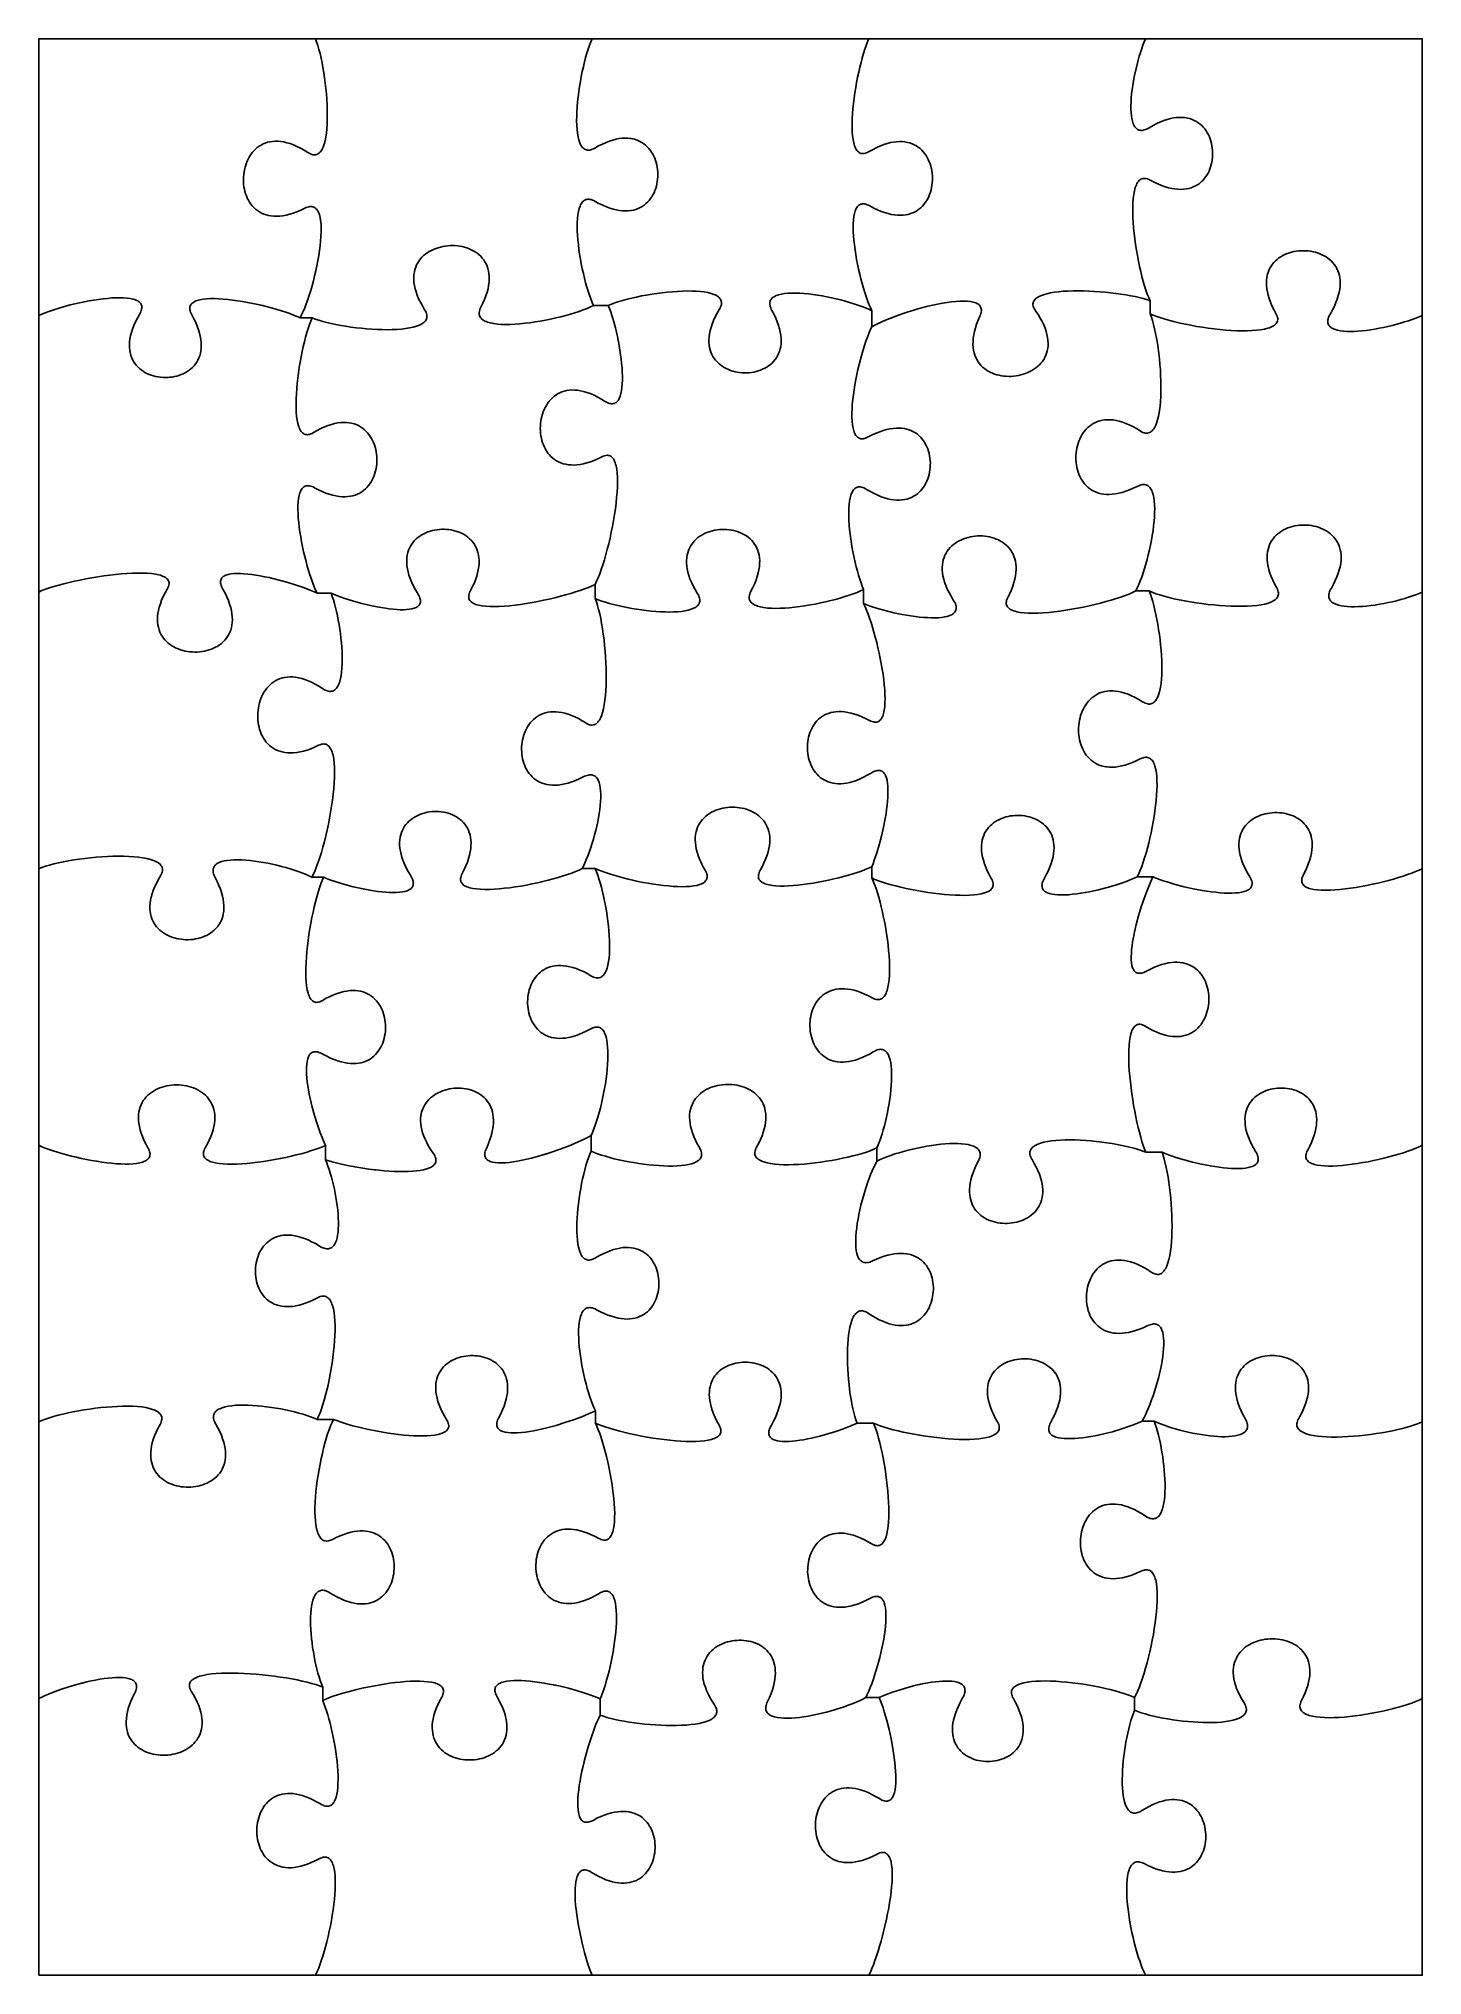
# Model space of a CAD drawing. Header units: millimetres. Extents: x 0 to 5, y 0 to 7.
import ezdxf

# ---------------------------------------------------------------- set-up
doc = ezdxf.new("R2010")
doc.units = ezdxf.units.MM

msp = doc.modelspace()

# ---------------------------------------------------------------- linework, layer by layer
at = {"flags": 128}
for points in [[(0, 6), (0.011237, 6.004869), (0.023541, 6.009752), (0.036806, 6.014616), (0.050927, 6.01943), (0.081313, 6.028778), (0.113851, 6.037539), (0.147697, 6.045458), (0.164845, 6.049022), (0.182003, 6.052278), (0.199065, 6.055196), (0.215924, 6.057743), (0.232475, 6.059887), (0.248613, 6.061595), (0.264231, 6.062837), (0.279224, 6.06358), (0.293486, 6.063792), (0.306911, 6.063441), (0.319393, 6.062494), (0.330827, 6.060921), (0.341107, 6.058688), (0.350127, 6.055764), (0.354131, 6.054032), (0.357781, 6.052116), (0.361063, 6.050011), (0.363964, 6.047713), (0.366471, 6.045219), (0.36857, 6.042523), (0.370248, 6.039623), (0.371492, 6.036513), (0.372289, 6.033191), (0.372626, 6.029652), (0.372489, 6.025892), (0.371865, 6.021907), (0.370741, 6.017693), (0.369104, 6.013247), (0.36694, 6.008563), (0.364236, 6.003639), (0.356418, 5.989726), (0.349617, 5.976248), (0.3438, 5.963205), (0.338936, 5.950596), (0.334991, 5.938423), (0.331932, 5.926685), (0.329727, 5.915384), (0.328344, 5.904518), (0.327749, 5.894089), (0.32791, 5.884097), (0.328794, 5.874542), (0.330369, 5.865425), (0.332601, 5.856745), (0.335459, 5.848503), (0.338909, 5.8407), (0.342918, 5.833335), (0.347455, 5.82641), (0.352487, 5.819923), (0.35798, 5.813877), (0.363902, 5.80827), (0.37022, 5.803104), (0.376903, 5.798378), (0.383916, 5.794093), (0.391227, 5.790249), (0.398805, 5.786847), (0.406615, 5.783886), (0.414625, 5.781368), (0.422803, 5.779292), (0.431116, 5.777659), (0.439532, 5.776468), (0.448016, 5.775722), (0.456538, 5.775418), (0.465064, 5.775559), (0.473562, 5.776144), (0.481998, 5.777174), (0.49034, 5.778649), (0.498556, 5.780569), (0.506613, 5.782934), (0.514478, 5.785745), (0.522119, 5.789003), (0.529502, 5.792706), (0.536595, 5.796857), (0.543366, 5.801455), (0.549781, 5.8065), (0.555808, 5.811993), (0.561415, 5.817933), (0.566569, 5.824323), (0.571236, 5.83116), (0.575385, 5.838447), (0.578982, 5.846183), (0.581996, 5.854369), (0.584392, 5.863004), (0.58614, 5.87209), (0.587205, 5.881626), (0.587555, 5.891613), (0.587158, 5.902051), (0.585981, 5.91294), (0.583991, 5.924282), (0.581156, 5.936075), (0.577442, 5.948321), (0.572818, 5.961019), (0.56725, 5.97417), (0.560706, 5.987775), (0.553153, 6.001833), (0.550564, 6.006808), (0.548548, 6.011532), (0.547093, 6.016008), (0.546182, 6.020242), (0.545802, 6.024236), (0.545938, 6.027997), (0.546576, 6.031527), (0.547702, 6.034831), (0.5493, 6.037914), (0.551358, 6.040779), (0.55386, 6.043431), (0.556791, 6.045874), (0.560138, 6.048113), (0.563887, 6.050152), (0.568022, 6.051994), (0.572529, 6.053645), (0.582603, 6.056388), (0.593994, 6.058416), (0.606586, 6.059762), (0.620265, 6.06046), (0.634914, 6.060545), (0.65042, 6.060051), (0.666666, 6.059012), (0.683538, 6.057462), (0.700921, 6.055435), (0.718699, 6.052965), (0.736757, 6.050087), (0.75498, 6.046834), (0.773253, 6.043242), (0.79146, 6.039343), (0.827219, 6.030763), (0.84454, 6.026151), (0.861335, 6.021369), (0.877489, 6.016451), (0.892886, 6.011433), (0.907413, 6.006347), (0.920952, 6.001228), (0.93339, 5.99611), (0.944611, 5.991028), (0.950163, 6.002022), (0.955741, 6.01426), (0.961311, 6.027626), (0.966836, 6.042005), (0.972283, 6.057283), (0.977615, 6.073342), (0.982799, 6.090067), (0.987798, 6.107344), (0.992578, 6.125057), (0.997105, 6.143089), (1.001341, 6.161326), (1.005254, 6.179652), (1.008808, 6.197952), (1.011967, 6.21611), (1.014696, 6.234011), (1.016962, 6.251538), (1.018728, 6.268577), (1.019959, 6.285013), (1.020621, 6.300729), (1.020679, 6.31561), (1.020096, 6.329541), (1.01884, 6.342406), (1.016873, 6.35409), (1.014162, 6.364477), (1.012516, 6.369148), (1.010671, 6.373452), (1.008622, 6.377373), (1.006365, 6.380898), (1.003896, 6.384013), (1.00121, 6.386702), (0.998302, 6.388951), (0.995169, 6.390747), (0.991806, 6.392073), (0.988209, 6.392917), (0.984373, 6.393263), (0.980294, 6.393098), (0.975967, 6.392406), (0.971389, 6.391173), (0.966554, 6.389385), (0.961458, 6.387028), (0.947072, 6.38013), (0.933186, 6.374239), (0.919798, 6.36932), (0.906906, 6.36534), (0.894508, 6.362267), (0.882603, 6.360067), (0.871189, 6.358706), (0.860264, 6.358152), (0.849826, 6.358371), (0.839873, 6.35933), (0.830404, 6.360996), (0.821417, 6.363336), (0.812909, 6.366316), (0.804879, 6.369903), (0.797326, 6.374064), (0.790247, 6.378765), (0.78364, 6.383974), (0.777504, 6.389657), (0.771837, 6.395781), (0.766637, 6.402312), (0.761902, 6.409218), (0.757631, 6.416466), (0.753821, 6.424021), (0.750471, 6.431851), (0.747579, 6.439922), (0.745143, 6.448202), (0.743161, 6.456657), (0.741632, 6.465254), (0.740554, 6.473959), (0.739924, 6.48274), (0.739741, 6.491562), (0.740003, 6.500394), (0.740709, 6.509201), (0.741856, 6.517951), (0.743443, 6.52661), (0.745468, 6.535145), (0.747929, 6.543523), (0.750824, 6.55171), (0.754152, 6.559673), (0.75791, 6.567379), (0.762096, 6.574796), (0.76671, 6.581888), (0.771749, 6.588624), (0.777211, 6.594971), (0.783094, 6.600894), (0.789397, 6.60636), (0.796118, 6.611337), (0.803255, 6.615791), (0.810806, 6.61969), (0.81877, 6.622998), (0.827143, 6.625685), (0.835926, 6.627715), (0.845115, 6.629057), (0.85471, 6.629676), (0.864707, 6.62954), (0.875106, 6.628615), (0.885904, 6.626868), (0.897101, 6.624266), (0.908693, 6.620775), (0.920679, 6.616363), (0.933057, 6.610996), (0.945826, 6.604641), (0.958984, 6.597264), (0.972528, 6.588833), (0.977335, 6.585943), (0.981947, 6.58367), (0.986367, 6.581999), (0.990596, 6.580913), (0.994638, 6.580398), (0.998496, 6.580438), (1.002171, 6.581016), (1.005668, 6.582119), (1.008988, 6.58373), (1.012135, 6.585834), (1.01511, 6.588414), (1.017918, 6.591456), (1.02056, 6.594945), (1.02304, 6.598863), (1.025359, 6.603197), (1.027521, 6.60793), (1.031385, 6.618531), (1.034653, 6.630544), (1.037347, 6.643843), (1.039488, 6.658304), (1.041099, 6.673803), (1.042201, 6.690215), (1.042816, 6.707416), (1.042967, 6.725281), (1.042675, 6.743687), (1.041961, 6.762508), (1.040848, 6.781621), (1.039358, 6.8009), (1.037512, 6.820223), (1.035333, 6.839463), (1.032842, 6.858497), (1.030061, 6.877201), (1.027012, 6.895449), (1.023717, 6.913118), (1.020197, 6.930084), (1.016475, 6.946221), (1.012572, 6.961405), (1.008511, 6.975513), (1.004313, 6.988419), (1, 7), (0, 7), (0, 6)], [(0.987875, 5.991028), (0.999396, 5.98661), (1.012219, 5.982328), (1.026221, 5.978202), (1.041279, 5.974255), (1.057272, 5.970506), (1.074076, 5.966976), (1.09157, 5.963687), (1.10963, 5.960658), (1.128135, 5.957912), (1.146962, 5.955469), (1.165988, 5.953349), (1.185092, 5.951573), (1.204149, 5.950163), (1.223039, 5.949139), (1.241638, 5.948522), (1.259825, 5.948333), (1.277476, 5.948593), (1.294469, 5.949322), (1.310682, 5.950542), (1.325992, 5.952273), (1.340277, 5.954536), (1.353414, 5.957352), (1.365281, 5.960742), (1.375756, 5.964727), (1.380433, 5.966949), (1.384715, 5.969327), (1.388589, 5.971865), (1.392037, 5.974564), (1.395046, 5.977427), (1.397599, 5.980457), (1.399682, 5.983657), (1.401279, 5.987029), (1.402374, 5.990576), (1.402953, 5.9943), (1.403, 5.998204), (1.4025, 6.00229), (1.401438, 6.006562), (1.399797, 6.011021), (1.397564, 6.015671), (1.394722, 6.020514), (1.386438, 6.034148), (1.379206, 6.047384), (1.372994, 6.060221), (1.367767, 6.072657), (1.363493, 6.084691), (1.360139, 6.09632), (1.35767, 6.107545), (1.356054, 6.118362), (1.355257, 6.128772), (1.355246, 6.138771), (1.355988, 6.14836), (1.357449, 6.157535), (1.359596, 6.166297), (1.362396, 6.174643), (1.365816, 6.182572), (1.369821, 6.190082), (1.374379, 6.197172), (1.379456, 6.203841), (1.38502, 6.210087), (1.391036, 6.215908), (1.397472, 6.221304), (1.404294, 6.226272), (1.411469, 6.230811), (1.418963, 6.23492), (1.426743, 6.238597), (1.434776, 6.24184), (1.443029, 6.244649), (1.451468, 6.247022), (1.460059, 6.248957), (1.468771, 6.250453), (1.477568, 6.251508), (1.486418, 6.252122), (1.495288, 6.252291), (1.504145, 6.252016), (1.512954, 6.251294), (1.521683, 6.250124), (1.530298, 6.248504), (1.538766, 6.246434), (1.547053, 6.243911), (1.555127, 6.240934), (1.562954, 6.237502), (1.570501, 6.233613), (1.577734, 6.229266), (1.58462, 6.224459), (1.591126, 6.219191), (1.597218, 6.21346), (1.602864, 6.207265), (1.608029, 6.200604), (1.61268, 6.193476), (1.616785, 6.185879), (1.620309, 6.177813), (1.62322, 6.169274), (1.625484, 6.160263), (1.627068, 6.150778), (1.627939, 6.140816), (1.628062, 6.130377), (1.627406, 6.119459), (1.625936, 6.108061), (1.623619, 6.09618), (1.620422, 6.083817), (1.616311, 6.070968), (1.611254, 6.057634), (1.605217, 6.043812), (1.598167, 6.0295), (1.595763, 6.024426), (1.593947, 6.019597), (1.592704, 6.01501), (1.592018, 6.010662), (1.591875, 6.006547), (1.59226, 6.002662), (1.593157, 5.999003), (1.594553, 5.995566), (1.596431, 5.992348), (1.598777, 5.989344), (1.601576, 5.98655), (1.604813, 5.983962), (1.608473, 5.981577), (1.61254, 5.979391), (1.617001, 5.977399), (1.621839, 5.975597), (1.632591, 5.97255), (1.644674, 5.970218), (1.65797, 5.968569), (1.672359, 5.967573), (1.687721, 5.967196), (1.703935, 5.967409), (1.720883, 5.968178), (1.738444, 5.969474), (1.756499, 5.971264), (1.774928, 5.973516), (1.793611, 5.976199), (1.812428, 5.979282), (1.83126, 5.982733), (1.849986, 5.986521), (1.868487, 5.990613), (1.886643, 5.994979), (1.904335, 5.999586), (1.921441, 6.004404), (1.937844, 6.0094), (1.953422, 6.014544), (1.968056, 6.019803), (1.981627, 6.025146), (1.994014, 6.030542), (2.005097, 6.035958), (2.000104, 6.047155), (1.995161, 6.059485), (1.990297, 6.072838), (1.985541, 6.087105), (1.980919, 6.102176), (1.976462, 6.117941), (1.972196, 6.134291), (1.96815, 6.151115), (1.964353, 6.168305), (1.960833, 6.18575), (1.957617, 6.203341), (1.954735, 6.220968), (1.952214, 6.238521), (1.950083, 6.255891), (1.948371, 6.272968), (1.947104, 6.289642), (1.946312, 6.305804), (1.946023, 6.321344), (1.946266, 6.336151), (1.947067, 6.350117), (1.948456, 6.363132), (1.950462, 6.375086), (1.953111, 6.385869), (1.956433, 6.395372), (1.958355, 6.399609), (1.960456, 6.403485), (1.962739, 6.406986), (1.965208, 6.410098), (1.967866, 6.412808), (1.970717, 6.415102), (1.973764, 6.416966), (1.977011, 6.418387), (1.980462, 6.41935), (1.98412, 6.419842), (1.987988, 6.41985), (1.99207, 6.419359), (1.99637, 6.418357), (2.000891, 6.416828), (2.005637, 6.41476), (2.010611, 6.412139), (2.024638, 6.40453), (2.038215, 6.397937), (2.051343, 6.392327), (2.064022, 6.387668), (2.076252, 6.383927), (2.088033, 6.381071), (2.099366, 6.379066), (2.110251, 6.377881), (2.120687, 6.377482), (2.130676, 6.377837), (2.140216, 6.378912), (2.149309, 6.380674), (2.157955, 6.383092), (2.166153, 6.386131), (2.173904, 6.38976), (2.181209, 6.393944), (2.188066, 6.398653), (2.194477, 6.403851), (2.200441, 6.409508), (2.205959, 6.415589), (2.211031, 6.422062), (2.215658, 6.428895), (2.219838, 6.436053), (2.223573, 6.443505), (2.226862, 6.451218), (2.229707, 6.459158), (2.232106, 6.467293), (2.23406, 6.47559), (2.23557, 6.484016), (2.236635, 6.492538), (2.237256, 6.501123), (2.237432, 6.50974), (2.237165, 6.518353), (2.236454, 6.526932), (2.235299, 6.535443), (2.2337, 6.543852), (2.231659, 6.552128), (2.229174, 6.560237), (2.226246, 6.568147), (2.222876, 6.575824), (2.219063, 6.583236), (2.214807, 6.590351), (2.210109, 6.597134), (2.204969, 6.603553), (2.199387, 6.609576), (2.193364, 6.615169), (2.186899, 6.6203), (2.179992, 6.624936), (2.172644, 6.629043), (2.164855, 6.63259), (2.156626, 6.635543), (2.147955, 6.637869), (2.138844, 6.639536), (2.129293, 6.64051), (2.119301, 6.640759), (2.10887, 6.64025), (2.097998, 6.63895), (2.086687, 6.636827), (2.074936, 6.633846), (2.062747, 6.629976), (2.050118, 6.625184), (2.03705, 6.619437), (2.023543, 6.612701), (2.009597, 6.604944), (2.004651, 6.602284), (1.999927, 6.600206), (1.995421, 6.598697), (1.991132, 6.59774), (1.987054, 6.597322), (1.983185, 6.597428), (1.979521, 6.598043), (1.976059, 6.599154), (1.972796, 6.600744), (1.969727, 6.6028), (1.966851, 6.605307), (1.964163, 6.60825), (1.96166, 6.611615), (1.959338, 6.615387), (1.957195, 6.619551), (1.955227, 6.624094), (1.951801, 6.634254), (1.949033, 6.645749), (1.946898, 6.658464), (1.945367, 6.672281), (1.944413, 6.687084), (1.94401, 6.702754), (1.94413, 6.719176), (1.944747, 6.736233), (1.945832, 6.753807), (1.94736, 6.771781), (1.949302, 6.790039), (1.951633, 6.808464), (1.954324, 6.826938), (1.957349, 6.845346), (1.960681, 6.863569), (1.964293, 6.881491), (1.968156, 6.898996), (1.972246, 6.915965), (1.976534, 6.932283), (1.980993, 6.947831), (1.985596, 6.962494), (1.990316, 6.976155), (1.995127, 6.988696), (2, 7), (1, 7), (1.004313, 6.988419), (1.008511, 6.975513), (1.012572, 6.961405), (1.016475, 6.946221), (1.020197, 6.930084), (1.023717, 6.913118), (1.027012, 6.895449), (1.030061, 6.877201), (1.032842, 6.858497), (1.035333, 6.839463), (1.037512, 6.820223), (1.039358, 6.8009), (1.040848, 6.781621), (1.041961, 6.762508), (1.042675, 6.743687), (1.042967, 6.725281), (1.042816, 6.707416), (1.042201, 6.690215), (1.041099, 6.673803), (1.039488, 6.658304), (1.037347, 6.643843), (1.034653, 6.630544), (1.031385, 6.618531), (1.027521, 6.60793), (1.025359, 6.603197), (1.02304, 6.598863), (1.02056, 6.594945), (1.017918, 6.591456), (1.01511, 6.588414), (1.012135, 6.585834), (1.008988, 6.58373), (1.005668, 6.582119), (1.002171, 6.581016), (0.998496, 6.580438), (0.994638, 6.580398), (0.990596, 6.580913), (0.986367, 6.581999), (0.981947, 6.58367), (0.977335, 6.585943), (0.972528, 6.588833), (0.958984, 6.597264), (0.945826, 6.604641), (0.933057, 6.610996), (0.920679, 6.616363), (0.908693, 6.620775), (0.897101, 6.624266), (0.885904, 6.626868), (0.875106, 6.628615), (0.864707, 6.62954), (0.85471, 6.629676), (0.845115, 6.629057), (0.835926, 6.627715), (0.827143, 6.625685), (0.81877, 6.622998), (0.810806, 6.61969), (0.803255, 6.615791), (0.796118, 6.611337), (0.789397, 6.60636), (0.783094, 6.600894), (0.777211, 6.594971), (0.771749, 6.588624), (0.76671, 6.581888), (0.762096, 6.574796), (0.75791, 6.567379), (0.754152, 6.559673), (0.750824, 6.55171), (0.747929, 6.543523), (0.745468, 6.535145), (0.743443, 6.52661), (0.741856, 6.517951), (0.740709, 6.509201), (0.740003, 6.500394), (0.739741, 6.491562), (0.739924, 6.48274), (0.740554, 6.473959), (0.741632, 6.465254), (0.743161, 6.456657), (0.745143, 6.448202), (0.747579, 6.439922), (0.750471, 6.431851), (0.753821, 6.424021), (0.757631, 6.416466), (0.761902, 6.409218), (0.766637, 6.402312), (0.771837, 6.395781), (0.777504, 6.389657), (0.78364, 6.383974), (0.790247, 6.378765), (0.797326, 6.374064), (0.804879, 6.369903), (0.812909, 6.366316), (0.821417, 6.363336), (0.830404, 6.360996), (0.839873, 6.35933), (0.849826, 6.358371), (0.860264, 6.358152), (0.871189, 6.358706), (0.882603, 6.360067), (0.894508, 6.362267), (0.906906, 6.36534), (0.919798, 6.36932), (0.933186, 6.374239), (0.947072, 6.38013), (0.961458, 6.387028), (0.966554, 6.389385), (0.971389, 6.391173), (0.975967, 6.392406), (0.980294, 6.393098), (0.984373, 6.393263), (0.988209, 6.392917), (0.991806, 6.392073), (0.995169, 6.390747), (0.998302, 6.388951), (1.00121, 6.386702), (1.003896, 6.384013), (1.006365, 6.380898), (1.008622, 6.377373), (1.010671, 6.373452), (1.012516, 6.369148), (1.014162, 6.364477), (1.016873, 6.35409), (1.01884, 6.342406), (1.020096, 6.329541), (1.020679, 6.31561), (1.020621, 6.300729), (1.019959, 6.285013), (1.018728, 6.268577), (1.016962, 6.251538), (1.014696, 6.234011), (1.011967, 6.21611), (1.008808, 6.197952), (1.005254, 6.179652), (1.001341, 6.161326), (0.997105, 6.143089), (0.992578, 6.125057), (0.987798, 6.107344), (0.982799, 6.090067), (0.977615, 6.073342), (0.972283, 6.057283), (0.966836, 6.042005), (0.961311, 6.027626), (0.955741, 6.01426), (0.950163, 6.002022), (0.944611, 5.991028), (0.987875, 5.991028)], [(2.058486, 6.035958), (2.069878, 6.040667), (2.082539, 6.0453), (2.09635, 6.049831), (2.111191, 6.054234), (2.126942, 6.058484), (2.143484, 6.062555), (2.160697, 6.066422), (2.178463, 6.070058), (2.19666, 6.073438), (2.21517, 6.076537), (2.233873, 6.079328), (2.25265, 6.081787), (2.271381, 6.083886), (2.289946, 6.085602), (2.308226, 6.086907), (2.326101, 6.087776), (2.343451, 6.088184), (2.360158, 6.088105), (2.376102, 6.087513), (2.391162, 6.086382), (2.40522, 6.084687), (2.418155, 6.082402), (2.429849, 6.079502), (2.440181, 6.07596), (2.4448, 6.073941), (2.449033, 6.071752), (2.452866, 6.069389), (2.456284, 6.06685), (2.459272, 6.064132), (2.461815, 6.061231), (2.463899, 6.058144), (2.465507, 6.054867), (2.466626, 6.051398), (2.467239, 6.047734), (2.467334, 6.04387), (2.466893, 6.039805), (2.465903, 6.035534), (2.464349, 6.031055), (2.462215, 6.026364), (2.459486, 6.021458), (2.451523, 6.007629), (2.444583, 5.994223), (2.438635, 5.981241), (2.433645, 5.968685), (2.429582, 5.956553), (2.426411, 5.944848), (2.4241, 5.93357), (2.422617, 5.922719), (2.421929, 5.912297), (2.422002, 5.902303), (2.422805, 5.892739), (2.424305, 5.883605), (2.426468, 5.874902), (2.429263, 5.86663), (2.432655, 5.85879), (2.436614, 5.851383), (2.441105, 5.844409), (2.446096, 5.83787), (2.451554, 5.831765), (2.457448, 5.826096), (2.463742, 5.820862), (2.470406, 5.816066), (2.477407, 5.811707), (2.484711, 5.807785), (2.492286, 5.804303), (2.500098, 5.801259), (2.508117, 5.798656), (2.516308, 5.796493), (2.524638, 5.794772), (2.533076, 5.793493), (2.541588, 5.792656), (2.550142, 5.792262), (2.558705, 5.792313), (2.567244, 5.792807), (2.575726, 5.793748), (2.584119, 5.795134), (2.59239, 5.796966), (2.600506, 5.799246), (2.608435, 5.801974), (2.616143, 5.80515), (2.623598, 5.808775), (2.630767, 5.81285), (2.637618, 5.817376), (2.644117, 5.822353), (2.650233, 5.827781), (2.655931, 5.833662), (2.66118, 5.839997), (2.665947, 5.846785), (2.670199, 5.854027), (2.673903, 5.861724), (2.677026, 5.869877), (2.679536, 5.878487), (2.6814, 5.887554), (2.682585, 5.897078), (2.683059, 5.90706), (2.682789, 5.917502), (2.681741, 5.928403), (2.679884, 5.939765), (2.677185, 5.951588), (2.67361, 5.963872), (2.669127, 5.976619), (2.663703, 5.989828), (2.657306, 6.003501), (2.649903, 6.017639), (2.647344, 6.022651), (2.645313, 6.027426), (2.643797, 6.031967), (2.642783, 6.036278), (2.642258, 6.040363), (2.642208, 6.044226), (2.642622, 6.04787), (2.643486, 6.0513), (2.644787, 6.054518), (2.646512, 6.057529), (2.648648, 6.060337), (2.651183, 6.062945), (2.654103, 6.065357), (2.657395, 6.067577), (2.661047, 6.069608), (2.665045, 6.071455), (2.674029, 6.07461), (2.684244, 6.077071), (2.695585, 6.07887), (2.70795, 6.080035), (2.721235, 6.080598), (2.735335, 6.080588), (2.750149, 6.080035), (2.765571, 6.07897), (2.781499, 6.077424), (2.797829, 6.075425), (2.814457, 6.073004), (2.831279, 6.070192), (2.848193, 6.067018), (2.865094, 6.063513), (2.881879, 6.059706), (2.898444, 6.055629), (2.914686, 6.051311), (2.930501, 6.046782), (2.945785, 6.042073), (2.960436, 6.037213), (2.974348, 6.032234), (2.98742, 6.027164), (2.999547, 6.022034), (3.010625, 6.016875), (3.005541, 6.028052), (3.000443, 6.040375), (2.995364, 6.053734), (2.990336, 6.06802), (2.985393, 6.083121), (2.980568, 6.098927), (2.975892, 6.115327), (2.971399, 6.132211), (2.967121, 6.149469), (2.963091, 6.166991), (2.959343, 6.184665), (2.955908, 6.202381), (2.952819, 6.22003), (2.95011, 6.2375), (2.947813, 6.25468), (2.94596, 6.271462), (2.944585, 6.287733), (2.94372, 6.303385), (2.943397, 6.318305), (2.943651, 6.332385), (2.944513, 6.345513), (2.946016, 6.357578), (2.948193, 6.368472), (2.951076, 6.378082), (2.952793, 6.382372), (2.954699, 6.386299), (2.956798, 6.389851), (2.959094, 6.393012), (2.961592, 6.395771), (2.964294, 6.398111), (2.967206, 6.400021), (2.970332, 6.401486), (2.973675, 6.402492), (2.97724, 6.403025), (2.981031, 6.403072), (2.985051, 6.402619), (2.989306, 6.401651), (2.993798, 6.400156), (2.998533, 6.39812), (3.003514, 6.395528), (3.017582, 6.387999), (3.031196, 6.381489), (3.044355, 6.375966), (3.057059, 6.371395), (3.06931, 6.367745), (3.081107, 6.364982), (3.09245, 6.363073), (3.103341, 6.361985), (3.113779, 6.361685), (3.123765, 6.36214), (3.1333, 6.363317), (3.142382, 6.365182), (3.151014, 6.367704), (3.159195, 6.370848), (3.166925, 6.374583), (3.174205, 6.378873), (3.181036, 6.383688), (3.187417, 6.388994), (3.19335, 6.394757), (3.198833, 6.400944), (3.203869, 6.407523), (3.208456, 6.414461), (3.212596, 6.421725), (3.216289, 6.42928), (3.219535, 6.437096), (3.222334, 6.445138), (3.224687, 6.453373), (3.226595, 6.461768), (3.228057, 6.470291), (3.229074, 6.478908), (3.229646, 6.487587), (3.229774, 6.496293), (3.229458, 6.504995), (3.228699, 6.513659), (3.227496, 6.522253), (3.22585, 6.530742), (3.223761, 6.539094), (3.221231, 6.547277), (3.218258, 6.555256), (3.214844, 6.563), (3.210989, 6.570474), (3.206693, 6.577646), (3.201957, 6.584484), (3.196781, 6.590953), (3.191165, 6.597021), (3.185109, 6.602654), (3.178615, 6.607821), (3.171682, 6.612487), (3.164311, 6.61662), (3.156501, 6.620186), (3.148254, 6.623153), (3.13957, 6.625488), (3.130449, 6.627157), (3.120892, 6.628128), (3.110898, 6.628367), (3.100469, 6.627842), (3.089604, 6.626519), (3.078305, 6.624366), (3.06657, 6.621349), (3.054401, 6.617435), (3.041798, 6.612592), (3.028762, 6.606785), (3.015292, 6.599983), (3.001389, 6.592153), (2.996465, 6.589474), (2.991774, 6.587398), (2.987314, 6.585908), (2.98308, 6.58499), (2.979068, 6.584629), (2.975274, 6.584808), (2.971696, 6.585513), (2.968329, 6.586729), (2.965169, 6.58844), (2.962212, 6.590631), (2.959455, 6.593287), (2.956895, 6.596393), (2.954526, 6.599934), (2.952346, 6.603893), (2.95035, 6.608257), (2.948535, 6.61301), (2.945433, 6.623621), (2.943009, 6.635604), (2.941232, 6.648838), (2.940073, 6.663201), (2.939501, 6.678572), (2.939486, 6.694828), (2.939998, 6.711847), (2.941007, 6.729509), (2.942482, 6.74769), (2.944393, 6.76627), (2.946709, 6.785126), (2.949402, 6.804137), (2.95244, 6.823181), (2.955792, 6.842136), (2.95943, 6.86088), (2.963322, 6.879291), (2.967439, 6.897249), (2.97175, 6.91463), (2.976225, 6.931314), (2.980834, 6.947177), (2.985546, 6.9621), (2.990331, 6.975959), (2.995159, 6.988633), (3, 7), (2, 7), (1.995127, 6.988696), (1.990316, 6.976155), (1.985596, 6.962494), (1.980993, 6.947831), (1.976534, 6.932283), (1.972246, 6.915965), (1.968156, 6.898996), (1.964293, 6.881491), (1.960681, 6.863569), (1.957349, 6.845346), (1.954324, 6.826938), (1.951633, 6.808464), (1.949302, 6.790039), (1.94736, 6.771781), (1.945832, 6.753807), (1.944747, 6.736233), (1.94413, 6.719176), (1.94401, 6.702754), (1.944413, 6.687084), (1.945367, 6.672281), (1.946898, 6.658464), (1.949033, 6.645749), (1.951801, 6.634254), (1.955227, 6.624094), (1.957195, 6.619551), (1.959338, 6.615387), (1.96166, 6.611615), (1.964163, 6.60825), (1.966851, 6.605307), (1.969727, 6.6028), (1.972796, 6.600744), (1.976059, 6.599154), (1.979521, 6.598043), (1.983185, 6.597428), (1.987054, 6.597322), (1.991132, 6.59774), (1.995421, 6.598697), (1.999927, 6.600206), (2.004651, 6.602284), (2.009597, 6.604944), (2.023543, 6.612701), (2.03705, 6.619437), (2.050118, 6.625184), (2.062747, 6.629976), (2.074936, 6.633846), (2.086687, 6.636827), (2.097998, 6.63895), (2.10887, 6.64025), (2.119301, 6.640759), (2.129293, 6.64051), (2.138844, 6.639536), (2.147955, 6.637869), (2.156626, 6.635543), (2.164855, 6.63259), (2.172644, 6.629043), (2.179992, 6.624936), (2.186899, 6.6203), (2.193364, 6.615169), (2.199387, 6.609576), (2.204969, 6.603553), (2.210109, 6.597134), (2.214807, 6.590351), (2.219063, 6.583236), (2.222876, 6.575824), (2.226246, 6.568147), (2.229174, 6.560237), (2.231659, 6.552128), (2.2337, 6.543852), (2.235299, 6.535443), (2.236454, 6.526932), (2.237165, 6.518353), (2.237432, 6.50974), (2.237256, 6.501123), (2.236635, 6.492538), (2.23557, 6.484016), (2.23406, 6.47559), (2.232106, 6.467293), (2.229707, 6.459158), (2.226862, 6.451218), (2.223573, 6.443505), (2.219838, 6.436053), (2.215658, 6.428895), (2.211031, 6.422062), (2.205959, 6.415589), (2.200441, 6.409508), (2.194477, 6.403851), (2.188066, 6.398653), (2.181209, 6.393944), (2.173904, 6.38976), (2.166153, 6.386131), (2.157955, 6.383092), (2.149309, 6.380674), (2.140216, 6.378912), (2.130676, 6.377837), (2.120687, 6.377482), (2.110251, 6.377881), (2.099366, 6.379066), (2.088033, 6.381071), (2.076252, 6.383927), (2.064022, 6.387668), (2.051343, 6.392327), (2.038215, 6.397937), (2.024638, 6.40453), (2.010611, 6.412139), (2.005637, 6.41476), (2.000891, 6.416828), (1.99637, 6.418357), (1.99207, 6.419359), (1.987988, 6.41985), (1.98412, 6.419842), (1.980462, 6.41935), (1.977011, 6.418387), (1.973764, 6.416966), (1.970717, 6.415102), (1.967866, 6.412808), (1.965208, 6.410098), (1.962739, 6.406986), (1.960456, 6.403485), (1.958355, 6.399609), (1.956433, 6.395372), (1.953111, 6.385869), (1.950462, 6.375086), (1.948456, 6.363132), (1.947067, 6.350117), (1.946266, 6.336151), (1.946023, 6.321344), (1.946312, 6.305804), (1.947104, 6.289642), (1.948371, 6.272968), (1.950083, 6.255891), (1.952214, 6.238521), (1.954735, 6.220968), (1.957617, 6.203341), (1.960833, 6.18575), (1.964353, 6.168305), (1.96815, 6.151115), (1.972196, 6.134291), (1.976462, 6.117941), (1.980919, 6.102176), (1.985541, 6.087105), (1.990297, 6.072838), (1.995161, 6.059485), (2.000104, 6.047155), (2.005097, 6.035958), (2.058486, 6.035958)], [(3.010625, 5.958319), (3.021381, 5.964316), (3.033354, 5.970422), (3.046433, 5.976597), (3.060505, 5.982798), (3.075457, 5.988984), (3.091177, 5.995113), (3.107553, 6.001143), (3.124472, 6.007031), (3.141822, 6.012737), (3.159491, 6.018217), (3.177365, 6.023431), (3.195333, 6.028336), (3.213282, 6.032891), (3.2311, 6.037053), (3.248674, 6.040781), (3.265892, 6.044033), (3.282642, 6.046767), (3.298811, 6.04894), (3.314286, 6.050512), (3.328956, 6.05144), (3.342707, 6.051682), (3.355428, 6.051197), (3.367006, 6.049942), (3.377328, 6.047876), (3.381983, 6.046526), (3.386283, 6.044957), (3.390212, 6.043164), (3.393757, 6.041142), (3.396904, 6.038886), (3.399639, 6.036391), (3.401947, 6.03365), (3.403815, 6.03066), (3.405229, 6.027415), (3.406174, 6.023909), (3.406637, 6.020137), (3.406603, 6.016095), (3.406059, 6.011776), (3.40499, 6.007176), (3.403383, 6.00229), (3.401222, 5.997111), (3.394891, 5.982466), (3.389546, 5.96836), (3.385154, 5.95479), (3.38168, 5.941752), (3.379093, 5.929244), (3.377359, 5.917262), (3.376445, 5.905803), (3.376317, 5.894864), (3.376943, 5.884443), (3.37829, 5.874535), (3.380324, 5.865138), (3.383012, 5.856248), (3.386322, 5.847863), (3.390219, 5.83998), (3.394671, 5.832594), (3.399645, 5.825704), (3.405108, 5.819306), (3.411026, 5.813396), (3.417366, 5.807973), (3.424095, 5.803032), (3.431181, 5.79857), (3.438589, 5.794585), (3.446287, 5.791074), (3.454241, 5.788032), (3.462419, 5.785457), (3.470788, 5.783347), (3.479313, 5.781697), (3.487963, 5.780505), (3.496703, 5.779767), (3.505502, 5.779481), (3.514324, 5.779643), (3.523139, 5.78025), (3.531912, 5.781299), (3.54061, 5.782788), (3.5492, 5.784712), (3.557649, 5.787068), (3.565924, 5.789855), (3.573992, 5.793067), (3.581819, 5.796703), (3.589372, 5.80076), (3.596619, 5.805233), (3.603526, 5.81012), (3.61006, 5.815419), (3.616188, 5.821124), (3.621877, 5.827235), (3.627093, 5.833747), (3.631804, 5.840657), (3.635976, 5.847963), (3.639576, 5.85566), (3.642572, 5.863747), (3.644929, 5.872219), (3.646615, 5.881075), (3.647597, 5.89031), (3.647841, 5.899921), (3.647314, 5.909906), (3.645984, 5.920261), (3.643817, 5.930983), (3.64078, 5.942069), (3.63684, 5.953516), (3.631963, 5.965321), (3.626117, 5.97748), (3.619268, 5.989991), (3.611384, 6.002851), (3.602431, 6.016056), (3.599358, 6.020742), (3.596916, 6.025248), (3.595088, 6.029576), (3.593859, 6.033728), (3.593213, 6.037707), (3.593135, 6.041515), (3.593607, 6.045155), (3.594615, 6.048629), (3.596142, 6.051939), (3.598173, 6.055089), (3.600692, 6.058079), (3.603683, 6.060914), (3.60713, 6.063594), (3.611018, 6.066123), (3.61533, 6.068504), (3.620051, 6.070737), (3.630654, 6.074775), (3.642702, 6.078255), (3.656068, 6.081197), (3.670625, 6.083621), (3.686245, 6.085546), (3.702803, 6.086992), (3.720172, 6.087977), (3.738224, 6.088521), (3.756833, 6.088643), (3.775873, 6.088364), (3.795216, 6.087701), (3.814735, 6.086675), (3.834305, 6.085305), (3.853798, 6.083611), (3.873087, 6.081611), (3.892046, 6.079325), (3.910547, 6.076773), (3.928465, 6.073973), (3.945672, 6.070946), (3.962042, 6.06771), (3.977448, 6.064285), (3.991762, 6.06069), (4.004859, 6.056945), (4.016611, 6.053069), (4.011479, 6.064375), (4.00638, 6.077142), (4.001343, 6.09124), (3.996398, 6.106536), (3.991575, 6.122901), (3.986905, 6.140202), (3.982416, 6.158309), (3.978139, 6.177089), (3.974104, 6.196413), (3.97034, 6.216149), (3.966878, 6.236165), (3.963747, 6.256331), (3.960977, 6.276515), (3.958599, 6.296586), (3.956642, 6.316413), (3.955135, 6.335865), (3.95411, 6.354809), (3.953595, 6.373117), (3.953621, 6.390655), (3.954218, 6.407293), (3.955415, 6.422899), (3.957242, 6.437343), (3.95973, 6.450493), (3.962908, 6.462218), (3.964765, 6.467505), (3.966806, 6.472387), (3.969034, 6.476846), (3.971454, 6.480868), (3.974068, 6.484435), (3.976881, 6.487531), (3.979897, 6.490139), (3.983119, 6.492243), (3.986551, 6.493828), (3.990196, 6.494875), (3.994059, 6.49537), (3.998142, 6.495295), (4.002451, 6.494634), (4.006989, 6.493371), (4.011758, 6.491489), (4.016764, 6.488972), (4.030882, 6.481534), (4.044539, 6.475101), (4.057735, 6.469641), (4.07047, 6.465122), (4.082745, 6.461511), (4.094561, 6.458774), (4.105918, 6.45688), (4.116817, 6.455796), (4.127258, 6.455489), (4.137242, 6.455925), (4.146769, 6.457074), (4.15584, 6.458901), (4.164456, 6.461375), (4.172617, 6.464462), (4.180324, 6.46813), (4.187577, 6.472345), (4.194377, 6.477077), (4.200725, 6.482291), (4.20662, 6.487955), (4.212065, 6.494036), (4.217058, 6.500502), (4.221601, 6.507319), (4.225695, 6.514456), (4.229339, 6.521879), (4.232535, 6.529557), (4.235283, 6.537455), (4.237583, 6.545541), (4.239437, 6.553784), (4.240845, 6.562149), (4.241807, 6.570605), (4.242324, 6.579118), (4.242396, 6.587656), (4.242024, 6.596187), (4.241209, 6.604676), (4.239952, 6.613093), (4.238252, 6.621404), (4.23611, 6.629576), (4.233527, 6.637577), (4.230504, 6.645374), (4.227041, 6.652934), (4.223139, 6.660225), (4.218798, 6.667214), (4.214018, 6.673868), (4.208801, 6.680155), (4.203147, 6.686041), (4.197057, 6.691495), (4.19053, 6.696483), (4.183569, 6.700972), (4.176172, 6.704931), (4.168341, 6.708326), (4.160077, 6.711125), (4.15138, 6.713294), (4.14225, 6.714802), (4.132688, 6.715616), (4.122696, 6.715702), (4.112272, 6.715028), (4.101418, 6.713562), (4.090134, 6.711271), (4.078422, 6.708121), (4.066281, 6.704081), (4.053712, 6.699118), (4.040716, 6.693199), (4.027293, 6.686291), (4.013444, 6.678361), (4.008532, 6.675587), (4.003835, 6.673295), (3.999352, 6.671472), (3.995079, 6.670108), (3.991013, 6.669191), (3.98715, 6.66871), (3.983487, 6.668654), (3.980021, 6.669011), (3.976749, 6.66977), (3.973668, 6.670921), (3.970773, 6.67245), (3.968063, 6.674348), (3.965533, 6.676602), (3.963181, 6.679203), (3.961003, 6.682137), (3.958996, 6.685395), (3.955482, 6.692833), (3.952613, 6.701428), (3.950362, 6.711088), (3.948705, 6.721724), (3.947614, 6.733245), (3.947064, 6.74556), (3.947029, 6.758579), (3.947483, 6.772212), (3.948399, 6.786368), (3.949752, 6.800957), (3.951517, 6.815888), (3.953666, 6.831071), (3.956173, 6.846415), (3.959014, 6.861831), (3.965589, 6.892513), (3.973183, 6.922395), (3.977298, 6.936809), (3.981589, 6.950752), (3.98603, 6.964133), (3.990597, 6.976862), (3.995262, 6.988848), (4, 7), (3, 7), (2.995159, 6.988633), (2.990331, 6.975959), (2.985546, 6.9621), (2.980834, 6.947177), (2.976225, 6.931314), (2.97175, 6.91463), (2.967439, 6.897249), (2.963322, 6.879291), (2.95943, 6.86088), (2.955792, 6.842136), (2.95244, 6.823181), (2.949402, 6.804137), (2.946709, 6.785126), (2.944393, 6.76627), (2.942482, 6.74769), (2.941007, 6.729509), (2.939998, 6.711847), (2.939486, 6.694828), (2.939501, 6.678572), (2.940073, 6.663201), (2.941232, 6.648838), (2.943009, 6.635604), (2.945433, 6.623621), (2.948535, 6.61301), (2.95035, 6.608257), (2.952346, 6.603893), (2.954526, 6.599934), (2.956895, 6.596393), (2.959455, 6.593287), (2.962212, 6.590631), (2.965169, 6.58844), (2.968329, 6.586729), (2.971696, 6.585513), (2.975274, 6.584808), (2.979068, 6.584629), (2.98308, 6.58499), (2.987314, 6.585908), (2.991774, 6.587398), (2.996465, 6.589474), (3.001389, 6.592153), (3.015292, 6.599983), (3.028762, 6.606785), (3.041798, 6.612592), (3.054401, 6.617435), (3.06657, 6.621349), (3.078305, 6.624366), (3.089604, 6.626519), (3.100469, 6.627842), (3.110898, 6.628367), (3.120892, 6.628128), (3.130449, 6.627157), (3.13957, 6.625488), (3.148254, 6.623153), (3.156501, 6.620186), (3.164311, 6.61662), (3.171682, 6.612487), (3.178615, 6.607821), (3.185109, 6.602654), (3.191165, 6.597021), (3.196781, 6.590953), (3.201957, 6.584484), (3.206693, 6.577646), (3.210989, 6.570474), (3.214844, 6.563), (3.218258, 6.555256), (3.221231, 6.547277), (3.223761, 6.539094), (3.22585, 6.530742), (3.227496, 6.522253), (3.228699, 6.513659), (3.229458, 6.504995), (3.229774, 6.496293), (3.229646, 6.487587), (3.229074, 6.478908), (3.228057, 6.470291), (3.226595, 6.461768), (3.224687, 6.453373), (3.222334, 6.445138), (3.219535, 6.437096), (3.216289, 6.42928), (3.212596, 6.421725), (3.208456, 6.414461), (3.203869, 6.407523), (3.198833, 6.400944), (3.19335, 6.394757), (3.187417, 6.388994), (3.181036, 6.383688), (3.174205, 6.378873), (3.166925, 6.374583), (3.159195, 6.370848), (3.151014, 6.367704), (3.142382, 6.365182), (3.1333, 6.363317), (3.123765, 6.36214), (3.113779, 6.361685), (3.103341, 6.361985), (3.09245, 6.363073), (3.081107, 6.364982), (3.06931, 6.367745), (3.057059, 6.371395), (3.044355, 6.375966), (3.031196, 6.381489), (3.017582, 6.387999), (3.003514, 6.395528), (2.998533, 6.39812), (2.993798, 6.400156), (2.989306, 6.401651), (2.985051, 6.402619), (2.981031, 6.403072), (2.97724, 6.403025), (2.973675, 6.402492), (2.970332, 6.401486), (2.967206, 6.400021), (2.964294, 6.398111), (2.961592, 6.395771), (2.959094, 6.393012), (2.956798, 6.389851), (2.954699, 6.386299), (2.952793, 6.382372), (2.951076, 6.378082), (2.948193, 6.368472), (2.946016, 6.357578), (2.944513, 6.345513), (2.943651, 6.332385), (2.943397, 6.318305), (2.94372, 6.303385), (2.944585, 6.287733), (2.94596, 6.271462), (2.947813, 6.25468), (2.95011, 6.2375), (2.952819, 6.22003), (2.955908, 6.202381), (2.959343, 6.184665), (2.963091, 6.166991), (2.967121, 6.149469), (2.971399, 6.132211), (2.975892, 6.115327), (2.980568, 6.098927), (2.985393, 6.083121), (2.990336, 6.06802), (2.995364, 6.053734), (3.000443, 6.040375), (3.005541, 6.028052), (3.010625, 6.016875), (3.010625, 5.958319)], [(4.016611, 6.005597), (4.028031, 6.000589), (4.041015, 5.995609), (4.055424, 5.990688), (4.071119, 5.985855), (4.087962, 5.98114), (4.105816, 5.976573), (4.12454, 5.972184), (4.143998, 5.968002), (4.164051, 5.964056), (4.18456, 5.960378), (4.205387, 5.956996), (4.226393, 5.95394), (4.247441, 5.95124), (4.268392, 5.948926), (4.289107, 5.947027), (4.309448, 5.945573), (4.329277, 5.944594), (4.348455, 5.94412), (4.366844, 5.944179), (4.384306, 5.944803), (4.400702, 5.946021), (4.415894, 5.947863), (4.429743, 5.950357), (4.442111, 5.953535), (4.447697, 5.955389), (4.45286, 5.957425), (4.457584, 5.959647), (4.461851, 5.962058), (4.465645, 5.964662), (4.468947, 5.967463), (4.47174, 5.970464), (4.474007, 5.97367), (4.475732, 5.977083), (4.476895, 5.980708), (4.477481, 5.984549), (4.477472, 5.988608), (4.476851, 5.99289), (4.4756, 5.997399), (4.473701, 6.002138), (4.471139, 6.007111), (4.463538, 6.021141), (4.456959, 6.03472), (4.451369, 6.047851), (4.446734, 6.060531), (4.443021, 6.072763), (4.440198, 6.084545), (4.438231, 6.095878), (4.437088, 6.106763), (4.436735, 6.117199), (4.437139, 6.127187), (4.438268, 6.136727), (4.440088, 6.145819), (4.442566, 6.154463), (4.445669, 6.16266), (4.449364, 6.170409), (4.453618, 6.177711), (4.458398, 6.184566), (4.463672, 6.190974), (4.469405, 6.196935), (4.475565, 6.20245), (4.482119, 6.207519), (4.489034, 6.212142), (4.496277, 6.216319), (4.503815, 6.22005), (4.511614, 6.223335), (4.519642, 6.226176), (4.527866, 6.228571), (4.536252, 6.230521), (4.544768, 6.232027), (4.553381, 6.233088), (4.562057, 6.233704), (4.570764, 6.233877), (4.579468, 6.233605), (4.588137, 6.23289), (4.596737, 6.231731), (4.605235, 6.230128), (4.613599, 6.228082), (4.621795, 6.225594), (4.62979, 6.222662), (4.637552, 6.219288), (4.645046, 6.215471), (4.652241, 6.211212), (4.659103, 6.20651), (4.665599, 6.201367), (4.671696, 6.195782), (4.677362, 6.189756), (4.682562, 6.183288), (4.687264, 6.176379), (4.691435, 6.169029), (4.695042, 6.161238), (4.698052, 6.153006), (4.700431, 6.144334), (4.702147, 6.135222), (4.703167, 6.12567), (4.703458, 6.115678), (4.702987, 6.105246), (4.70172, 6.094375), (4.699624, 6.083064), (4.696667, 6.071315), (4.692816, 6.059126), (4.688037, 6.046499), (4.682298, 6.033433), (4.675565, 6.019929), (4.667806, 6.005986), (4.665098, 6.001044), (4.662883, 5.996329), (4.661151, 5.991837), (4.659888, 5.987566), (4.659083, 5.983512), (4.658725, 5.97967), (4.658801, 5.976039), (4.6593, 5.972613), (4.660211, 5.969389), (4.661521, 5.966365), (4.663219, 5.963536), (4.665292, 5.960899), (4.66773, 5.95845), (4.67052, 5.956186), (4.673651, 5.954103), (4.677111, 5.952197), (4.684971, 5.948905), (4.694007, 5.946281), (4.704123, 5.944295), (4.715227, 5.942921), (4.727224, 5.94213), (4.740021, 5.941893), (4.753523, 5.942181), (4.767637, 5.942967), (4.782269, 5.944222), (4.797324, 5.945917), (4.812709, 5.948025), (4.82833, 5.950516), (4.844093, 5.953362), (4.859905, 5.956536), (4.891296, 5.96375), (4.921752, 5.97193), (4.936395, 5.976312), (4.950523, 5.980851), (4.964041, 5.985517), (4.976856, 5.990283), (4.988873, 5.99512), (5, 6), (5, 7), (4, 7), (3.995262, 6.988848), (3.990597, 6.976862), (3.98603, 6.964133), (3.981589, 6.950752), (3.977298, 6.936809), (3.973183, 6.922395), (3.965589, 6.892513), (3.959014, 6.861831), (3.956173, 6.846415), (3.953666, 6.831071), (3.951517, 6.815888), (3.949752, 6.800957), (3.948399, 6.786368), (3.947483, 6.772212), (3.947029, 6.758579), (3.947064, 6.74556), (3.947614, 6.733245), (3.948705, 6.721724), (3.950362, 6.711088), (3.952613, 6.701428), (3.955482, 6.692833), (3.958996, 6.685395), (3.961003, 6.682137), (3.963181, 6.679203), (3.965533, 6.676602), (3.968063, 6.674348), (3.970773, 6.67245), (3.973668, 6.670921), (3.976749, 6.66977), (3.980021, 6.669011), (3.983487, 6.668654), (3.98715, 6.66871), (3.991013, 6.669191), (3.995079, 6.670108), (3.999352, 6.671472), (4.003835, 6.673295), (4.008532, 6.675587), (4.013444, 6.678361), (4.027293, 6.686291), (4.040716, 6.693199), (4.053712, 6.699118), (4.066281, 6.704081), (4.078422, 6.708121), (4.090134, 6.711271), (4.101418, 6.713562), (4.112272, 6.715028), (4.122696, 6.715702), (4.132688, 6.715616), (4.14225, 6.714802), (4.15138, 6.713294), (4.160077, 6.711125), (4.168341, 6.708326), (4.176172, 6.704931), (4.183569, 6.700972), (4.19053, 6.696483), (4.197057, 6.691495), (4.203147, 6.686041), (4.208801, 6.680155), (4.214018, 6.673868), (4.218798, 6.667214), (4.223139, 6.660225), (4.227041, 6.652934), (4.230504, 6.645374), (4.233527, 6.637577), (4.23611, 6.629576), (4.238252, 6.621404), (4.239952, 6.613093), (4.241209, 6.604676), (4.242024, 6.596187), (4.242396, 6.587656), (4.242324, 6.579118), (4.241807, 6.570605), (4.240845, 6.562149), (4.239437, 6.553784), (4.237583, 6.545541), (4.235283, 6.537455), (4.232535, 6.529557), (4.229339, 6.521879), (4.225695, 6.514456), (4.221601, 6.507319), (4.217058, 6.500502), (4.212065, 6.494036), (4.20662, 6.487955), (4.200725, 6.482291), (4.194377, 6.477077), (4.187577, 6.472345), (4.180324, 6.46813), (4.172617, 6.464462), (4.164456, 6.461375), (4.15584, 6.458901), (4.146769, 6.457074), (4.137242, 6.455925), (4.127258, 6.455489), (4.116817, 6.455796), (4.105918, 6.45688), (4.094561, 6.458774), (4.082745, 6.461511), (4.07047, 6.465122), (4.057735, 6.469641), (4.044539, 6.475101), (4.030882, 6.481534), (4.016764, 6.488972), (4.011758, 6.491489), (4.006989, 6.493371), (4.002451, 6.494634), (3.998142, 6.495295), (3.994059, 6.49537), (3.990196, 6.494875), (3.986551, 6.493828), (3.983119, 6.492243), (3.979897, 6.490139), (3.976881, 6.487531), (3.974068, 6.484435), (3.971454, 6.480868), (3.969034, 6.476846), (3.966806, 6.472387), (3.964765, 6.467505), (3.962908, 6.462218), (3.95973, 6.450493), (3.957242, 6.437343), (3.955415, 6.422899), (3.954218, 6.407293), (3.953621, 6.390655), (3.953595, 6.373117), (3.95411, 6.354809), (3.955135, 6.335865), (3.956642, 6.316413), (3.958599, 6.296586), (3.960977, 6.276515), (3.963747, 6.256331), (3.966878, 6.236165), (3.97034, 6.216149), (3.974104, 6.196413), (3.978139, 6.177089), (3.982416, 6.158309), (3.986905, 6.140202), (3.991575, 6.122901), (3.996398, 6.106536), (4.001343, 6.09124), (4.00638, 6.077142), (4.011479, 6.064375), (4.016611, 6.053069), (4.016611, 6.005597)], [(1.056486, 4.995389), (1.079675, 4.986169), (1.105643, 4.977028), (1.13369, 4.968216), (1.163117, 4.959979), (1.193222, 4.952565), (1.223306, 4.946225), (1.23812, 4.943534), (1.252667, 4.941204), (1.266858, 4.939266), (1.280606, 4.937752), (1.293823, 4.936691), (1.306422, 4.936116), (1.318315, 4.936057), (1.329415, 4.936545), (1.339633, 4.937612), (1.348884, 4.939287), (1.357078, 4.941603), (1.364129, 4.94459), (1.367198, 4.946345), (1.369948, 4.948279), (1.372369, 4.950397), (1.374449, 4.952702), (1.376178, 4.955198), (1.377544, 4.957889), (1.378537, 4.960779), (1.379145, 4.963872), (1.379358, 4.967171), (1.379165, 4.97068), (1.378555, 4.974404), (1.377516, 4.978346), (1.376038, 4.982511), (1.37411, 4.986901), (1.371722, 4.991521), (1.368861, 4.996375), (1.360707, 5.010093), (1.353583, 5.023401), (1.347457, 5.036299), (1.342296, 5.048785), (1.338068, 5.060859), (1.334738, 5.072519), (1.332276, 5.083764), (1.330647, 5.094593), (1.32982, 5.105005), (1.329761, 5.114999), (1.330438, 5.124574), (1.331817, 5.133728), (1.333867, 5.142461), (1.336555, 5.150771), (1.339847, 5.158657), (1.343711, 5.166119), (1.348114, 5.173154), (1.353023, 5.179763), (1.358406, 5.185943), (1.36423, 5.191694), (1.370462, 5.197014), (1.37707, 5.201903), (1.38402, 5.20636), (1.39128, 5.210382), (1.398817, 5.21397), (1.406598, 5.217122), (1.414591, 5.219836), (1.422763, 5.222113), (1.431081, 5.22395), (1.439512, 5.225347), (1.448024, 5.226302), (1.456583, 5.226814), (1.465158, 5.226883), (1.473715, 5.226507), (1.482221, 5.225685), (1.490645, 5.224416), (1.498952, 5.222698), (1.507111, 5.220532), (1.515088, 5.217915), (1.522851, 5.214846), (1.530367, 5.211325), (1.537603, 5.20735), (1.544526, 5.20292), (1.551105, 5.198034), (1.557305, 5.192691), (1.563095, 5.18689), (1.568441, 5.180629), (1.57331, 5.173908), (1.577671, 5.166726), (1.58149, 5.159081), (1.584734, 5.150972), (1.587371, 5.142398), (1.589368, 5.133358), (1.590692, 5.123851), (1.591311, 5.113876), (1.591191, 5.103432), (1.5903, 5.092517), (1.588606, 5.08113), (1.586074, 5.069271), (1.582674, 5.056939), (1.578371, 5.044131), (1.573133, 5.030847), (1.566928, 5.017086), (1.559722, 5.002847), (1.557298, 4.997814), (1.555527, 4.993053), (1.554392, 4.988559), (1.553875, 4.984327), (1.55396, 4.980353), (1.55463, 4.976631), (1.555867, 4.973157), (1.557654, 4.969926), (1.559975, 4.966933), (1.562813, 4.964173), (1.56615, 4.961641), (1.569969, 4.959334), (1.574253, 4.957245), (1.578986, 4.95537), (1.584151, 4.953704), (1.589729, 4.952243), (1.602061, 4.949913), (1.615845, 4.948343), (1.630946, 4.947494), (1.647226, 4.947327), (1.664551, 4.947804), (1.682782, 4.948885), (1.701786, 4.950533), (1.721424, 4.952708), (1.74156, 4.955373), (1.76206, 4.958488), (1.782785, 4.962015), (1.8036, 4.965915), (1.824369, 4.97015), (1.844955, 4.974681), (1.865223, 4.979469), (1.885035, 4.984476), (1.904255, 4.989663), (1.922748, 4.994992), (1.940377, 5.000424), (1.957006, 5.005921), (1.972498, 5.011443), (1.986717, 5.016952), (1.999527, 5.02241), (2.010792, 5.027778), (2.016291, 5.038999), (2.021865, 5.051821), (2.027476, 5.066104), (2.033086, 5.081707), (2.038656, 5.098493), (2.044149, 5.11632), (2.049527, 5.135051), (2.054752, 5.154544), (2.059784, 5.174662), (2.064588, 5.195263), (2.069124, 5.21621), (2.073354, 5.237362), (2.077241, 5.258579), (2.080747, 5.279723), (2.083832, 5.300654), (2.08646, 5.321233), (2.088592, 5.341319), (2.090191, 5.360773), (2.091217, 5.379457), (2.091634, 5.39723), (2.091403, 5.413953), (2.090486, 5.429486), (2.088845, 5.44369), (2.086442, 5.456426), (2.084943, 5.4622), (2.083239, 5.467554), (2.081326, 5.472471), (2.079198, 5.476934), (2.076851, 5.480926), (2.074281, 5.484428), (2.071482, 5.487423), (2.06845, 5.489895), (2.065179, 5.491825), (2.061666, 5.493196), (2.057905, 5.49399), (2.053892, 5.494191), (2.049622, 5.493781), (2.04509, 5.492742), (2.040292, 5.491057), (2.035222, 5.488708), (2.020889, 5.481701), (2.007048, 5.475704), (1.993697, 5.470682), (1.980836, 5.466603), (1.968462, 5.463434), (1.956574, 5.461142), (1.94517, 5.459692), (1.93425, 5.459052), (1.92381, 5.45919), (1.91385, 5.46007), (1.904368, 5.461661), (1.895363, 5.463929), (1.886833, 5.46684), (1.878776, 5.470362), (1.871191, 5.474462), (1.864076, 5.479105), (1.85743, 5.484259), (1.851251, 5.489891), (1.845537, 5.495967), (1.840288, 5.502454), (1.8355, 5.509319), (1.831174, 5.516528), (1.827307, 5.524049), (1.823897, 5.531848), (1.820944, 5.539892), (1.818445, 5.548148), (1.816399, 5.556582), (1.814804, 5.565161), (1.813659, 5.573852), (1.812963, 5.582622), (1.812713, 5.591438), (1.812908, 5.600266), (1.813547, 5.609072), (1.814627, 5.617825), (1.816148, 5.62649), (1.818108, 5.635034), (1.820505, 5.643425), (1.823338, 5.651628), (1.826604, 5.659611), (1.830303, 5.66734), (1.834434, 5.674782), (1.838993, 5.681904), (1.84398, 5.688673), (1.849394, 5.695056), (1.855232, 5.701018), (1.861493, 5.706527), (1.868176, 5.71155), (1.875279, 5.716054), (1.8828, 5.720005), (1.890738, 5.72337), (1.899091, 5.726115), (1.907858, 5.728208), (1.917036, 5.729616), (1.926626, 5.730304), (1.936624, 5.73024), (1.947029, 5.729391), (1.957841, 5.727723), (1.969056, 5.725203), (1.980674, 5.721798), (1.992694, 5.717475), (2.005112, 5.7122), (2.017929, 5.70594), (2.031142, 5.698662), (2.04475, 5.690333), (2.049572, 5.687433), (2.054178, 5.685054), (2.058572, 5.683185), (2.062758, 5.681814), (2.066739, 5.680927), (2.070518, 5.680512), (2.074098, 5.680557), (2.077483, 5.681048), (2.080677, 5.681975), (2.083681, 5.683323), (2.086501, 5.685082), (2.089138, 5.687237), (2.091598, 5.689776), (2.093882, 5.692688), (2.095994, 5.695959), (2.097937, 5.699577), (2.101332, 5.707805), (2.104093, 5.71727), (2.106247, 5.727872), (2.107821, 5.739512), (2.10884, 5.752089), (2.109332, 5.765503), (2.109324, 5.779655), (2.108842, 5.794443), (2.107913, 5.809768), (2.106564, 5.825529), (2.104821, 5.841627), (2.10271, 5.857962), (2.10026, 5.874432), (2.097496, 5.890939), (2.091135, 5.92366), (2.083839, 5.955323), (2.075824, 5.985128), (2.071613, 5.999083), (2.067301, 6.012273), (2.062917, 6.024599), (2.058486, 6.035958), (2.005097, 6.035958), (1.994014, 6.030542), (1.981627, 6.025146), (1.968056, 6.019803), (1.953422, 6.014544), (1.937844, 6.0094), (1.921441, 6.004404), (1.904335, 5.999586), (1.886643, 5.994979), (1.868487, 5.990613), (1.849986, 5.986521), (1.83126, 5.982733), (1.812428, 5.979282), (1.793611, 5.976199), (1.774928, 5.973516), (1.756499, 5.971264), (1.738444, 5.969474), (1.720883, 5.968178), (1.703935, 5.967409), (1.687721, 5.967196), (1.672359, 5.967573), (1.65797, 5.968569), (1.644674, 5.970218), (1.632591, 5.97255), (1.621839, 5.975597), (1.617001, 5.977399), (1.61254, 5.979391), (1.608473, 5.981577), (1.604813, 5.983962), (1.601576, 5.98655), (1.598777, 5.989344), (1.596431, 5.992348), (1.594553, 5.995566), (1.593157, 5.999003), (1.59226, 6.002662), (1.591875, 6.006547), (1.592018, 6.010662), (1.592704, 6.01501), (1.593947, 6.019597), (1.595763, 6.024426), (1.598167, 6.0295), (1.605217, 6.043812), (1.611254, 6.057634), (1.616311, 6.070968), (1.620422, 6.083817), (1.623619, 6.09618), (1.625936, 6.108061), (1.627406, 6.119459), (1.628062, 6.130377), (1.627939, 6.140816), (1.627068, 6.150778), (1.625484, 6.160263), (1.62322, 6.169274), (1.620309, 6.177813), (1.616785, 6.185879), (1.61268, 6.193476), (1.608029, 6.200604), (1.602864, 6.207265), (1.597218, 6.21346), (1.591126, 6.219191), (1.58462, 6.224459), (1.577734, 6.229266), (1.570501, 6.233613), (1.562954, 6.237502), (1.555127, 6.240934), (1.547053, 6.243911), (1.538766, 6.246434), (1.530298, 6.248504), (1.521683, 6.250124), (1.512954, 6.251294), (1.504145, 6.252016), (1.495288, 6.252291), (1.486418, 6.252122), (1.477568, 6.251508), (1.468771, 6.250453), (1.460059, 6.248957), (1.451468, 6.247022), (1.443029, 6.244649), (1.434776, 6.24184), (1.426743, 6.238597), (1.418963, 6.23492), (1.411469, 6.230811), (1.404294, 6.226272), (1.397472, 6.221304), (1.391036, 6.215908), (1.38502, 6.210087), (1.379456, 6.203841), (1.374379, 6.197172), (1.369821, 6.190082), (1.365816, 6.182572), (1.362396, 6.174643), (1.359596, 6.166297), (1.357449, 6.157535), (1.355988, 6.14836), (1.355246, 6.138771), (1.355257, 6.128772), (1.356054, 6.118362), (1.35767, 6.107545), (1.360139, 6.09632), (1.363493, 6.084691), (1.367767, 6.072657), (1.372994, 6.060221), (1.379206, 6.047384), (1.386438, 6.034148), (1.394722, 6.020514), (1.397564, 6.015671), (1.399797, 6.011021), (1.401438, 6.006562), (1.4025, 6.00229), (1.403, 5.998204), (1.402953, 5.9943), (1.402374, 5.990576), (1.401279, 5.987029), (1.399682, 5.983657), (1.397599, 5.980457), (1.395046, 5.977427), (1.392037, 5.974564), (1.388589, 5.971865), (1.384715, 5.969327), (1.380433, 5.966949), (1.375756, 5.964727), (1.365281, 5.960742), (1.353414, 5.957352), (1.340277, 5.954536), (1.325992, 5.952273), (1.310682, 5.950542), (1.294469, 5.949322), (1.277476, 5.948593), (1.259825, 5.948333), (1.241638, 5.948522), (1.223039, 5.949139), (1.204149, 5.950163), (1.185092, 5.951573), (1.165988, 5.953349), (1.146962, 5.955469), (1.128135, 5.957912), (1.10963, 5.960658), (1.09157, 5.963687), (1.074076, 5.966976), (1.057272, 5.970506), (1.041279, 5.974255), (1.026221, 5.978202), (1.012219, 5.982328), (0.999396, 5.98661), (0.987875, 5.991028), (0.98312, 5.979604), (0.97839, 5.966836), (0.973714, 5.952847), (0.969122, 5.937763), (0.964643, 5.921708), (0.960305, 5.904806), (0.956137, 5.887182), (0.95217, 5.868961), (0.948432, 5.850267), (0.944953, 5.831224), (0.941761, 5.811958), (0.938885, 5.792592), (0.936356, 5.773252), (0.934201, 5.754062), (0.932451, 5.735146), (0.931134, 5.716628), (0.930279, 5.698635), (0.929916, 5.681289), (0.930073, 5.664717), (0.930781, 5.649041), (0.932068, 5.634387), (0.933962, 5.620879), (0.936495, 5.608643), (0.939693, 5.597801), (0.941552, 5.592943), (0.943588, 5.58848), (0.945805, 5.584428), (0.948207, 5.580803), (0.950798, 5.57762), (0.95358, 5.574895), (0.956559, 5.572643), (0.959737, 5.57088), (0.963118, 5.569622), (0.966706, 5.568884), (0.970504, 5.568682), (0.974516, 5.569031), (0.978746, 5.569946), (0.983197, 5.571444), (0.987873, 5.57354), (0.992778, 5.57625), (1.006623, 5.584181), (1.020042, 5.591076), (1.033036, 5.596969), (1.045603, 5.601893), (1.057743, 5.60588), (1.069456, 5.608965), (1.08074, 5.61118), (1.091595, 5.612558), (1.102021, 5.613133), (1.112016, 5.612937), (1.121581, 5.612004), (1.130715, 5.610367), (1.139417, 5.608059), (1.147686, 5.605114), (1.155522, 5.601563), (1.162924, 5.597441), (1.169892, 5.592781), (1.176426, 5.587616), (1.182523, 5.581978), (1.188185, 5.575902), (1.19341, 5.56942), (1.198197, 5.562565), (1.202547, 5.55537), (1.206458, 5.54787), (1.20993, 5.540096), (1.212962, 5.532082), (1.215554, 5.523861), (1.217705, 5.515466), (1.219414, 5.506931), (1.220681, 5.498288), (1.221506, 5.489571), (1.221887, 5.480812), (1.221824, 5.472046), (1.221317, 5.463305), (1.220365, 5.454622), (1.218967, 5.44603), (1.217122, 5.437563), (1.214831, 5.429253), (1.212092, 5.421135), (1.208904, 5.41324), (1.205269, 5.405602), (1.201183, 5.398255), (1.196648, 5.391231), (1.191662, 5.384563), (1.186225, 5.378285), (1.180337, 5.37243), (1.173996, 5.367031), (1.167202, 5.362121), (1.159954, 5.357733), (1.152252, 5.353901), (1.144096, 5.350657), (1.135484, 5.348035), (1.126416, 5.346068), (1.116891, 5.344788), (1.10691, 5.34423), (1.09647, 5.344426), (1.085573, 5.34541), (1.074216, 5.347214), (1.062399, 5.349871), (1.050123, 5.353416), (1.037386, 5.35788), (1.024187, 5.363298), (1.010526, 5.369702), (0.996403, 5.377125), (0.991402, 5.379678), (0.986651, 5.381673), (0.982146, 5.383124), (0.977883, 5.384044), (0.973857, 5.384449), (0.970063, 5.384351), (0.966499, 5.383764), (0.96316, 5.382703), (0.960041, 5.381182), (0.957139, 5.379213), (0.954449, 5.376812), (0.951967, 5.373993), (0.949689, 5.370768), (0.947611, 5.367152), (0.945728, 5.363159), (0.944036, 5.358803), (0.941211, 5.349057), (0.939101, 5.338025), (0.937672, 5.325819), (0.936892, 5.31255), (0.936727, 5.298329), (0.937143, 5.283268), (0.938108, 5.267477), (0.939587, 5.251069), (0.941547, 5.234155), (0.943955, 5.216846), (0.946778, 5.199253), (0.949981, 5.181488), (0.953532, 5.163661), (0.957396, 5.145885), (0.961542, 5.128271), (0.965934, 5.11093), (0.97054, 5.093973), (0.975327, 5.077512), (0.98026, 5.061657), (0.985307, 5.046522), (0.990433, 5.032216), (0.995606, 5.01885), (1.000792, 5.006538), (1.005958, 4.995389), (1.056486, 4.995389)], [(4.012931, 5.003889), (4.024379, 4.998926), (4.037426, 4.994045), (4.051932, 4.989272), (4.067755, 4.984632), (4.084754, 4.980153), (4.10279, 4.975859), (4.121721, 4.971779), (4.141406, 4.967936), (4.161704, 4.964359), (4.182476, 4.961072), (4.203578, 4.958102), (4.224872, 4.955475), (4.246216, 4.953218), (4.267469, 4.951356), (4.288491, 4.949916), (4.309141, 4.948924), (4.329277, 4.948405), (4.348759, 4.948387), (4.367447, 4.948895), (4.385199, 4.949955), (4.401874, 4.951594), (4.417333, 4.953838), (4.431433, 4.956713), (4.444034, 4.960244), (4.449729, 4.962265), (4.454996, 4.964459), (4.459818, 4.966831), (4.464177, 4.969384), (4.468056, 4.97212), (4.471436, 4.975044), (4.474302, 4.978157), (4.476634, 4.981465), (4.478415, 4.98497), (4.479629, 4.988675), (4.480256, 4.992583), (4.480279, 4.996698), (4.479682, 5.001023), (4.478445, 5.005562), (4.476553, 5.010317), (4.473986, 5.015292), (4.466362, 5.029308), (4.459761, 5.042877), (4.45415, 5.055998), (4.449496, 5.068671), (4.445767, 5.080897), (4.442929, 5.092674), (4.440949, 5.104005), (4.439794, 5.114888), (4.439431, 5.125324), (4.439826, 5.135313), (4.440948, 5.144855), (4.442762, 5.153951), (4.445235, 5.1626), (4.448336, 5.170802), (4.452029, 5.178558), (4.456284, 5.185868), (4.461065, 5.192731), (4.466341, 5.199149), (4.472078, 5.205121), (4.478243, 5.210647), (4.484804, 5.215727), (4.491726, 5.220363), (4.498977, 5.224552), (4.506524, 5.228297), (4.514334, 5.231597), (4.522374, 5.234451), (4.53061, 5.236861), (4.53901, 5.238826), (4.547541, 5.240347), (4.556169, 5.241423), (4.564861, 5.242055), (4.573585, 5.242243), (4.582307, 5.241987), (4.590994, 5.241287), (4.599613, 5.240143), (4.608132, 5.238556), (4.616516, 5.236525), (4.624733, 5.23405), (4.63275, 5.231133), (4.640534, 5.227772), (4.648052, 5.223969), (4.65527, 5.219722), (4.662156, 5.215033), (4.668676, 5.209902), (4.674798, 5.204328), (4.680488, 5.198311), (4.685714, 5.191853), (4.690441, 5.184952), (4.694638, 5.177609), (4.698271, 5.169825), (4.701307, 5.161599), (4.703713, 5.152931), (4.705455, 5.143822), (4.706502, 5.134272), (4.706819, 5.12428), (4.706374, 5.113848), (4.705134, 5.102975), (4.703065, 5.091661), (4.700135, 5.079906), (4.69631, 5.067711), (4.691557, 5.055075), (4.685844, 5.041999), (4.679137, 5.028484), (4.671403, 5.014528), (4.668701, 5.009573), (4.666487, 5.004834), (4.664749, 5.000307), (4.663475, 4.995989), (4.662656, 4.991877), (4.662277, 4.987967), (4.662329, 4.984257), (4.662799, 4.980744), (4.663676, 4.977423), (4.664948, 4.974293), (4.666604, 4.971349), (4.668633, 4.968589), (4.671022, 4.96601), (4.67376, 4.963608), (4.676835, 4.961381), (4.680236, 4.959324), (4.68797, 4.955712), (4.696869, 4.952747), (4.70684, 4.950402), (4.717791, 4.948654), (4.729629, 4.947477), (4.742262, 4.946845), (4.755596, 4.946734), (4.76954, 4.947118), (4.784001, 4.947972), (4.798886, 4.94927), (4.814103, 4.950988), (4.829559, 4.9531), (4.845162, 4.955581), (4.860818, 4.958406), (4.876437, 4.961549), (4.891924, 4.964985), (4.907188, 4.968689), (4.922136, 4.972636), (4.936675, 4.9768), (4.950713, 4.981157), (4.964156, 4.98568), (4.976914, 4.990345), (4.988893, 4.995127), (5, 5), (5, 6), (4.988873, 5.99512), (4.976856, 5.990283), (4.964041, 5.985517), (4.950523, 5.980851), (4.936395, 5.976312), (4.921752, 5.97193), (4.891296, 5.96375), (4.859905, 5.956536), (4.844093, 5.953362), (4.82833, 5.950516), (4.812709, 5.948025), (4.797324, 5.945917), (4.782269, 5.944222), (4.767637, 5.942967), (4.753523, 5.942181), (4.740021, 5.941893), (4.727224, 5.94213), (4.715227, 5.942921), (4.704123, 5.944295), (4.694007, 5.946281), (4.684971, 5.948905), (4.677111, 5.952197), (4.673651, 5.954103), (4.67052, 5.956186), (4.66773, 5.95845), (4.665292, 5.960899), (4.663219, 5.963536), (4.661521, 5.966365), (4.660211, 5.969389), (4.6593, 5.972613), (4.658801, 5.976039), (4.658725, 5.97967), (4.659083, 5.983512), (4.659888, 5.987566), (4.661151, 5.991837), (4.662883, 5.996329), (4.665098, 6.001044), (4.667806, 6.005986), (4.675565, 6.019929), (4.682298, 6.033433), (4.688037, 6.046499), (4.692816, 6.059126), (4.696667, 6.071315), (4.699624, 6.083064), (4.70172, 6.094375), (4.702987, 6.105246), (4.703458, 6.115678), (4.703167, 6.12567), (4.702147, 6.135222), (4.700431, 6.144334), (4.698052, 6.153006), (4.695042, 6.161238), (4.691435, 6.169029), (4.687264, 6.176379), (4.682562, 6.183288), (4.677362, 6.189756), (4.671696, 6.195782), (4.665599, 6.201367), (4.659103, 6.20651), (4.652241, 6.211212), (4.645046, 6.215471), (4.637552, 6.219288), (4.62979, 6.222662), (4.621795, 6.225594), (4.613599, 6.228082), (4.605235, 6.230128), (4.596737, 6.231731), (4.588137, 6.23289), (4.579468, 6.233605), (4.570764, 6.233877), (4.562057, 6.233704), (4.553381, 6.233088), (4.544768, 6.232027), (4.536252, 6.230521), (4.527866, 6.228571), (4.519642, 6.226176), (4.511614, 6.223335), (4.503815, 6.22005), (4.496277, 6.216319), (4.489034, 6.212142), (4.482119, 6.207519), (4.475565, 6.20245), (4.469405, 6.196935), (4.463672, 6.190974), (4.458398, 6.184566), (4.453618, 6.177711), (4.449364, 6.170409), (4.445669, 6.16266), (4.442566, 6.154463), (4.440088, 6.145819), (4.438268, 6.136727), (4.437139, 6.127187), (4.436735, 6.117199), (4.437088, 6.106763), (4.438231, 6.095878), (4.440198, 6.084545), (4.443021, 6.072763), (4.446734, 6.060531), (4.451369, 6.047851), (4.456959, 6.03472), (4.463538, 6.021141), (4.471139, 6.007111), (4.473701, 6.002138), (4.4756, 5.997399), (4.476851, 5.99289), (4.477472, 5.988608), (4.477481, 5.984549), (4.476895, 5.980708), (4.475732, 5.977083), (4.474007, 5.97367), (4.47174, 5.970464), (4.468947, 5.967463), (4.465645, 5.964662), (4.461851, 5.962058), (4.457584, 5.959647), (4.45286, 5.957425), (4.447697, 5.955389), (4.442111, 5.953535), (4.429743, 5.950357), (4.415894, 5.947863), (4.400702, 5.946021), (4.384306, 5.944803), (4.366844, 5.944179), (4.348455, 5.94412), (4.329277, 5.944594), (4.309448, 5.945573), (4.289107, 5.947027), (4.268392, 5.948926), (4.247441, 5.95124), (4.226393, 5.95394), (4.205387, 5.956996), (4.18456, 5.960378), (4.164051, 5.964056), (4.143998, 5.968002), (4.12454, 5.972184), (4.105816, 5.976573), (4.087962, 5.98114), (4.071119, 5.985855), (4.055424, 5.990688), (4.041015, 5.995609), (4.028031, 6.000589), (4.016611, 6.005597), (4.020927, 5.993994), (4.025078, 5.980998), (4.029046, 5.966739), (4.032811, 5.951345), (4.036356, 5.934946), (4.039662, 5.917669), (4.04271, 5.899644), (4.045481, 5.880999), (4.047957, 5.861863), (4.050119, 5.842365), (4.051948, 5.822634), (4.053427, 5.802797), (4.054535, 5.782985), (4.055255, 5.763325), (4.055568, 5.743947), (4.055455, 5.724979), (4.054898, 5.70655), (4.053877, 5.688789), (4.052375, 5.671823), (4.050373, 5.655783), (4.047851, 5.640797), (4.044792, 5.626993), (4.041176, 5.614501), (4.036986, 5.603449), (4.034669, 5.598503), (4.032202, 5.593965), (4.029582, 5.589852), (4.026806, 5.586179), (4.023872, 5.582963), (4.020779, 5.580219), (4.017523, 5.577965), (4.014102, 5.576215), (4.010515, 5.574985), (4.006758, 5.574293), (4.002829, 5.574154), (3.998726, 5.574585), (3.994447, 5.5756), (3.989989, 5.577217), (3.98535, 5.579451), (3.980528, 5.582319), (3.966961, 5.590716), (3.953784, 5.59806), (3.940998, 5.604387), (3.928606, 5.609728), (3.916608, 5.614118), (3.905007, 5.617588), (3.893804, 5.620173), (3.883002, 5.621906), (3.872601, 5.622819), (3.862604, 5.622947), (3.853012, 5.622321), (3.843827, 5.620976), (3.835051, 5.618944), (3.826685, 5.616258), (3.818732, 5.612953), (3.811192, 5.60906), (3.804068, 5.604614), (3.797362, 5.599646), (3.791075, 5.594192), (3.785208, 5.588282), (3.779765, 5.581952), (3.774745, 5.575234), (3.770152, 5.56816), (3.765986, 5.560765), (3.76225, 5.553082), (3.758946, 5.545143), (3.756074, 5.536982), (3.753637, 5.528632), (3.751636, 5.520126), (3.750074, 5.511498), (3.748952, 5.50278), (3.748271, 5.494005), (3.748034, 5.485208), (3.748241, 5.47642), (3.748896, 5.467676), (3.749999, 5.459008), (3.751553, 5.450449), (3.753559, 5.442033), (3.756018, 5.433793), (3.758933, 5.425763), (3.762305, 5.417974), (3.766136, 5.41046), (3.770428, 5.403256), (3.775183, 5.396393), (3.780401, 5.389904), (3.786086, 5.383824), (3.792238, 5.378185), (3.79886, 5.373021), (3.805953, 5.368364), (3.813518, 5.364247), (3.821558, 5.360705), (3.830075, 5.35777), (3.839069, 5.355475), (3.848543, 5.353853), (3.858499, 5.352938), (3.868938, 5.352763), (3.879862, 5.35336), (3.891273, 5.354764), (3.903172, 5.357007), (3.915562, 5.360123), (3.928443, 5.364144), (3.941818, 5.369104), (3.955688, 5.375035), (3.970056, 5.381972), (3.975153, 5.384357), (3.980005, 5.386196), (3.984616, 5.387505), (3.988989, 5.388295), (3.99313, 5.388582), (3.997041, 5.388379), (4.000727, 5.387698), (4.004191, 5.386555), (4.007437, 5.384962), (4.01047, 5.382933), (4.013292, 5.380482), (4.015909, 5.377623), (4.018323, 5.374368), (4.020539, 5.370733), (4.02256, 5.366729), (4.024391, 5.362371), (4.027497, 5.352648), (4.029887, 5.341672), (4.031593, 5.329553), (4.032645, 5.316398), (4.033074, 5.302318), (4.032913, 5.287421), (4.032191, 5.271816), (4.030939, 5.255613), (4.02919, 5.23892), (4.026973, 5.221846), (4.024321, 5.2045), (4.021263, 5.186992), (4.017832, 5.16943), (4.014057, 5.151924), (4.009971, 5.134582), (4.005604, 5.117513), (4.000988, 5.100827), (3.996153, 5.084632), (3.99113, 5.069038), (3.985951, 5.054153), (3.980647, 5.040087), (3.975248, 5.026948), (3.969786, 5.014846), (3.964292, 5.003889), (4.012931, 5.003889)], [(0, 5), (0.011499, 5.004939), (0.024616, 5.009927), (0.039208, 5.014928), (0.055133, 5.019909), (0.072248, 5.024835), (0.090412, 5.02967), (0.109482, 5.034382), (0.129315, 5.038934), (0.149769, 5.043293), (0.170702, 5.047424), (0.191973, 5.051293), (0.213437, 5.054865), (0.234954, 5.058106), (0.25638, 5.06098), (0.277574, 5.063454), (0.298392, 5.065493), (0.318694, 5.067062), (0.338336, 5.068128), (0.357177, 5.068654), (0.375073, 5.068608), (0.391883, 5.067954), (0.407464, 5.066657), (0.421674, 5.064684), (0.434371, 5.062), (0.440108, 5.06038), (0.445412, 5.05857), (0.450268, 5.056564), (0.454656, 5.05436), (0.458558, 5.051951), (0.461959, 5.049334), (0.464838, 5.046505), (0.467179, 5.04346), (0.468964, 5.040193), (0.470175, 5.036701), (0.470794, 5.03298), (0.470803, 5.029025), (0.470185, 5.024831), (0.468922, 5.020395), (0.466996, 5.015712), (0.464389, 5.010778), (0.456649, 4.996827), (0.449941, 4.983315), (0.444232, 4.970243), (0.43949, 4.95761), (0.43568, 4.945417), (0.43277, 4.933664), (0.430727, 4.922352), (0.429516, 4.911479), (0.429105, 4.901047), (0.429461, 4.891055), (0.43055, 4.881504), (0.432339, 4.872393), (0.434795, 4.863724), (0.437884, 4.855496), (0.441574, 4.847709), (0.445831, 4.840363), (0.450622, 4.833459), (0.455914, 4.826997), (0.461673, 4.820976), (0.467866, 4.815398), (0.47446, 4.810262), (0.481422, 4.805568), (0.488718, 4.801317), (0.496316, 4.797508), (0.504181, 4.794142), (0.512281, 4.791219), (0.520583, 4.788739), (0.529053, 4.786703), (0.537658, 4.785109), (0.546364, 4.78396), (0.555139, 4.783253), (0.56395, 4.782991), (0.572762, 4.783173), (0.581543, 4.783799), (0.59026, 4.784869), (0.598879, 4.786384), (0.607367, 4.788343), (0.615691, 4.790748), (0.623817, 4.793597), (0.631713, 4.796891), (0.639345, 4.80063), (0.64668, 4.804815), (0.653684, 4.809445), (0.660325, 4.814521), (0.666568, 4.820042), (0.672382, 4.82601), (0.677732, 4.832424), (0.682586, 4.839284), (0.68691, 4.84659), (0.690671, 4.854343), (0.693835, 4.862543), (0.69637, 4.87119), (0.698242, 4.880283), (0.699418, 4.889824), (0.699865, 4.899812), (0.69955, 4.910248), (0.698438, 4.921131), (0.696497, 4.932462), (0.693695, 4.944241), (0.689996, 4.956469), (0.685369, 4.969144), (0.67978, 4.982268), (0.673196, 4.99584), (0.665583, 5.009861), (0.662932, 5.014819), (0.660784, 5.019521), (0.659126, 5.02397), (0.657947, 5.028172), (0.657233, 5.03213), (0.656974, 5.03585), (0.657158, 5.039335), (0.657771, 5.042591), (0.658802, 5.045621), (0.66024, 5.04843), (0.662071, 5.051022), (0.664284, 5.053403), (0.666867, 5.055576), (0.669807, 5.057545), (0.673093, 5.059316), (0.676712, 5.060893), (0.684903, 5.063481), (0.694283, 5.065346), (0.704756, 5.066523), (0.716224, 5.067047), (0.728592, 5.066955), (0.741763, 5.066281), (0.755639, 5.065062), (0.770125, 5.063333), (0.785124, 5.06113), (0.800539, 5.058488), (0.816274, 5.055443), (0.832231, 5.052031), (0.86443, 5.044246), (0.896361, 5.03542), (0.927252, 5.025836), (0.956331, 5.015779), (0.982824, 5.005535), (0.994859, 5.000432), (1.005958, 4.995389), (1.000792, 5.006538), (0.995606, 5.01885), (0.990433, 5.032216), (0.985307, 5.046522), (0.98026, 5.061657), (0.975327, 5.077512), (0.97054, 5.093973), (0.965934, 5.11093), (0.961542, 5.128271), (0.957396, 5.145885), (0.953532, 5.163661), (0.949981, 5.181488), (0.946778, 5.199253), (0.943955, 5.216846), (0.941547, 5.234155), (0.939587, 5.251069), (0.938108, 5.267477), (0.937143, 5.283268), (0.936727, 5.298329), (0.936892, 5.31255), (0.937672, 5.325819), (0.939101, 5.338025), (0.941211, 5.349057), (0.944036, 5.358803), (0.945728, 5.363159), (0.947611, 5.367152), (0.949689, 5.370768), (0.951967, 5.373993), (0.954449, 5.376812), (0.957139, 5.379213), (0.960041, 5.381182), (0.96316, 5.382703), (0.966499, 5.383764), (0.970063, 5.384351), (0.973857, 5.384449), (0.977883, 5.384044), (0.982146, 5.383124), (0.986651, 5.381673), (0.991402, 5.379678), (0.996403, 5.377125), (1.010526, 5.369702), (1.024187, 5.363298), (1.037386, 5.35788), (1.050123, 5.353416), (1.062399, 5.349871), (1.074216, 5.347214), (1.085573, 5.34541), (1.09647, 5.344426), (1.10691, 5.34423), (1.116891, 5.344788), (1.126416, 5.346068), (1.135484, 5.348035), (1.144096, 5.350657), (1.152252, 5.353901), (1.159954, 5.357733), (1.167202, 5.362121), (1.173996, 5.367031), (1.180337, 5.37243), (1.186225, 5.378285), (1.191662, 5.384563), (1.196648, 5.391231), (1.201183, 5.398255), (1.205269, 5.405602), (1.208904, 5.41324), (1.212092, 5.421135), (1.214831, 5.429253), (1.217122, 5.437563), (1.218967, 5.44603), (1.220365, 5.454622), (1.221317, 5.463305), (1.221824, 5.472046), (1.221887, 5.480812), (1.221506, 5.489571), (1.220681, 5.498288), (1.219414, 5.506931), (1.217705, 5.515466), (1.215554, 5.523861), (1.212962, 5.532082), (1.20993, 5.540096), (1.206458, 5.54787), (1.202547, 5.55537), (1.198197, 5.562565), (1.19341, 5.56942), (1.188185, 5.575902), (1.182523, 5.581978), (1.176426, 5.587616), (1.169892, 5.592781), (1.162924, 5.597441), (1.155522, 5.601563), (1.147686, 5.605114), (1.139417, 5.608059), (1.130715, 5.610367), (1.121581, 5.612004), (1.112016, 5.612937), (1.102021, 5.613133), (1.091595, 5.612558), (1.08074, 5.61118), (1.069456, 5.608965), (1.057743, 5.60588), (1.045603, 5.601893), (1.033036, 5.596969), (1.020042, 5.591076), (1.006623, 5.584181), (0.992778, 5.57625), (0.987873, 5.57354), (0.983197, 5.571444), (0.978746, 5.569946), (0.974516, 5.569031), (0.970504, 5.568682), (0.966706, 5.568884), (0.963118, 5.569622), (0.959737, 5.57088), (0.956559, 5.572643), (0.95358, 5.574895), (0.950798, 5.57762), (0.948207, 5.580803), (0.945805, 5.584428), (0.943588, 5.58848), (0.941552, 5.592943), (0.939693, 5.597801), (0.936495, 5.608643), (0.933962, 5.620879), (0.932068, 5.634387), (0.930781, 5.649041), (0.930073, 5.664717), (0.929916, 5.681289), (0.930279, 5.698635), (0.931134, 5.716628), (0.932451, 5.735146), (0.934201, 5.754062), (0.936356, 5.773252), (0.938885, 5.792592), (0.941761, 5.811958), (0.944953, 5.831224), (0.948432, 5.850267), (0.95217, 5.868961), (0.956137, 5.887182), (0.960305, 5.904806), (0.964643, 5.921708), (0.969122, 5.937763), (0.973714, 5.952847), (0.97839, 5.966836), (0.98312, 5.979604), (0.987875, 5.991028), (0.944611, 5.991028), (0.93339, 5.99611), (0.920952, 6.001228), (0.907413, 6.006347), (0.892886, 6.011433), (0.877489, 6.016451), (0.861335, 6.021369), (0.84454, 6.026151), (0.827219, 6.030763), (0.809488, 6.035172), (0.79146, 6.039343), (0.773253, 6.043242), (0.75498, 6.046834), (0.736757, 6.050087), (0.718699, 6.052965), (0.700921, 6.055435), (0.683538, 6.057462), (0.666666, 6.059012), (0.65042, 6.060051), (0.634914, 6.060545), (0.620265, 6.06046), (0.606586, 6.059762), (0.593994, 6.058416), (0.582603, 6.056388), (0.572529, 6.053645), (0.568022, 6.051994), (0.563887, 6.050152), (0.560138, 6.048113), (0.556791, 6.045874), (0.55386, 6.043431), (0.551358, 6.040779), (0.5493, 6.037914), (0.547702, 6.034831), (0.546576, 6.031527), (0.545938, 6.027997), (0.545802, 6.024236), (0.546182, 6.020242), (0.547093, 6.016008), (0.548548, 6.011532), (0.550564, 6.006808), (0.553153, 6.001833), (0.560706, 5.987775), (0.56725, 5.97417), (0.572818, 5.961019), (0.577442, 5.948321), (0.581156, 5.936075), (0.583991, 5.924282), (0.585981, 5.91294), (0.587158, 5.902051), (0.587555, 5.891613), (0.587205, 5.881626), (0.58614, 5.87209), (0.584392, 5.863004), (0.581996, 5.854369), (0.578982, 5.846183), (0.575385, 5.838447), (0.571236, 5.83116), (0.566569, 5.824323), (0.561415, 5.817933), (0.555808, 5.811993), (0.549781, 5.8065), (0.543366, 5.801455), (0.536595, 5.796857), (0.529502, 5.792706), (0.522119, 5.789003), (0.514478, 5.785745), (0.506613, 5.782934), (0.498556, 5.780569), (0.49034, 5.778649), (0.481998, 5.777174), (0.473562, 5.776144), (0.465064, 5.775559), (0.456538, 5.775418), (0.448016, 5.775722), (0.439532, 5.776468), (0.431116, 5.777659), (0.422803, 5.779292), (0.414625, 5.781368), (0.406615, 5.783886), (0.398805, 5.786847), (0.391227, 5.790249), (0.383916, 5.794093), (0.376903, 5.798378), (0.37022, 5.803104), (0.363902, 5.80827), (0.35798, 5.813877), (0.352487, 5.819923), (0.347455, 5.82641), (0.342918, 5.833335), (0.338909, 5.8407), (0.335459, 5.848503), (0.332601, 5.856745), (0.330369, 5.865425), (0.328794, 5.874542), (0.32791, 5.884097), (0.327749, 5.894089), (0.328344, 5.904518), (0.329727, 5.915384), (0.331932, 5.926685), (0.334991, 5.938423), (0.338936, 5.950596), (0.3438, 5.963205), (0.349617, 5.976248), (0.356418, 5.989726), (0.364236, 6.003639), (0.36694, 6.008563), (0.369104, 6.013247), (0.370741, 6.017693), (0.371865, 6.021907), (0.372489, 6.025892), (0.372626, 6.029652), (0.372289, 6.033191), (0.371492, 6.036513), (0.370248, 6.039623), (0.36857, 6.042523), (0.366471, 6.045219), (0.363964, 6.047713), (0.361063, 6.050011), (0.357781, 6.052116), (0.354131, 6.054032), (0.350127, 6.055764), (0.341107, 6.058688), (0.330827, 6.060921), (0.319393, 6.062494), (0.306911, 6.063441), (0.293486, 6.063792), (0.279224, 6.06358), (0.264231, 6.062837), (0.248613, 6.061595), (0.232475, 6.059887), (0.215924, 6.057743), (0.199065, 6.055196), (0.182003, 6.052278), (0.147697, 6.045458), (0.113851, 6.037539), (0.081313, 6.028778), (0.050927, 6.01943), (0.036806, 6.014616), (0.023541, 6.009752), (0.011237, 6.004869), (0, 6), (0, 5)], [(2.010792, 4.976208), (2.02216, 4.971659), (2.034624, 4.9672), (2.048074, 4.962858), (2.062402, 4.958654), (2.077501, 4.954615), (2.09326, 4.950764), (2.109572, 4.947125), (2.126329, 4.943722), (2.143422, 4.94058), (2.160743, 4.937723), (2.178184, 4.935175), (2.195635, 4.93296), (2.212989, 4.931102), (2.230138, 4.929626), (2.246972, 4.928556), (2.263384, 4.927915), (2.279265, 4.927728), (2.294506, 4.92802), (2.309, 4.928814), (2.322638, 4.930135), (2.335312, 4.932006), (2.346912, 4.934453), (2.357332, 4.937498), (2.366462, 4.941167), (2.370509, 4.943243), (2.374194, 4.945484), (2.377501, 4.947892), (2.380419, 4.950472), (2.382933, 4.953226), (2.38503, 4.956156), (2.386696, 4.959267), (2.387918, 4.96256), (2.388681, 4.96604), (2.388974, 4.969709), (2.388781, 4.973569), (2.38809, 4.977625), (2.386887, 4.98188), (2.385158, 4.986335), (2.38289, 4.990994), (2.380069, 4.995861), (2.371913, 5.009576), (2.364792, 5.022882), (2.358673, 5.035777), (2.353523, 5.048262), (2.349309, 5.060335), (2.345999, 5.071994), (2.34356, 5.083239), (2.341958, 5.094069), (2.341161, 5.104482), (2.341136, 5.114477), (2.34185, 5.124053), (2.34327, 5.133209), (2.345363, 5.141944), (2.348096, 5.150256), (2.351437, 5.158145), (2.355353, 5.16561), (2.35981, 5.172648), (2.364775, 5.17926), (2.370217, 5.185444), (2.376101, 5.191199), (2.382395, 5.196524), (2.389067, 5.201417), (2.396082, 5.205878), (2.403409, 5.209906), (2.411014, 5.213498), (2.418865, 5.216655), (2.426928, 5.219375), (2.435172, 5.221657), (2.443561, 5.223499), (2.452065, 5.224901), (2.46065, 5.225862), (2.469283, 5.22638), (2.477931, 5.226455), (2.486562, 5.226084), (2.495141, 5.225267), (2.503638, 5.224004), (2.512018, 5.222292), (2.520248, 5.220131), (2.528297, 5.217519), (2.53613, 5.214456), (2.543716, 5.210939), (2.55102, 5.206969), (2.558011, 5.202544), (2.564655, 5.197663), (2.57092, 5.192325), (2.576772, 5.186528), (2.582178, 5.180271), (2.587107, 5.173554), (2.591524, 5.166376), (2.595397, 5.158734), (2.598693, 5.150628), (2.601379, 5.142057), (2.603423, 5.13302), (2.604791, 5.123516), (2.60545, 5.113542), (2.605368, 5.1031), (2.604511, 5.092186), (2.602847, 5.080801), (2.600343, 5.068942), (2.596966, 5.056609), (2.592683, 5.043801), (2.587461, 5.030517), (2.581268, 5.016755), (2.574069, 5.002514), (2.571615, 4.997467), (2.569751, 4.992666), (2.568462, 4.988107), (2.567732, 4.983787), (2.567547, 4.979701), (2.567891, 4.975845), (2.56875, 4.972216), (2.570109, 4.968809), (2.571953, 4.965621), (2.574267, 4.962647), (2.577035, 4.959883), (2.580243, 4.957325), (2.583875, 4.95497), (2.587917, 4.952814), (2.592354, 4.950851), (2.597171, 4.949079), (2.607883, 4.94609), (2.619934, 4.943815), (2.633204, 4.94222), (2.647572, 4.941275), (2.662919, 4.940948), (2.679125, 4.941206), (2.696069, 4.942017), (2.713632, 4.943349), (2.731693, 4.945171), (2.750133, 4.94745), (2.768831, 4.950154), (2.787668, 4.953251), (2.806523, 4.95671), (2.825277, 4.960498), (2.843809, 4.964583), (2.861999, 4.968934), (2.879728, 4.973517), (2.896875, 4.978302), (2.91332, 4.983256), (2.928943, 4.988348), (2.943625, 4.993544), (2.957245, 4.998814), (2.969683, 5.004125), (2.980819, 5.009444), (2.976218, 5.020777), (2.971664, 5.033162), (2.967183, 5.046493), (2.962805, 5.060667), (2.958555, 5.075577), (2.95446, 5.091117), (2.950549, 5.107183), (2.946849, 5.123668), (2.943386, 5.140468), (2.940188, 5.157476), (2.937282, 5.174587), (2.934695, 5.191697), (2.932455, 5.208699), (2.930589, 5.225487), (2.929124, 5.241957), (2.928087, 5.258003), (2.927505, 5.27352), (2.927406, 5.288401), (2.927818, 5.302542), (2.928766, 5.315837), (2.930279, 5.328181), (2.932383, 5.339468), (2.935106, 5.349592), (2.938476, 5.358448), (2.940411, 5.362368), (2.942518, 5.365931), (2.944801, 5.369125), (2.947262, 5.371936), (2.949905, 5.37435), (2.952733, 5.376356), (2.95575, 5.377939), (2.958959, 5.379086), (2.962364, 5.379785), (2.965967, 5.380021), (2.969773, 5.379782), (2.973785, 5.379055), (2.978006, 5.377827), (2.98244, 5.376083), (2.987089, 5.373812), (2.991958, 5.371), (3.005697, 5.36288), (3.019023, 5.355787), (3.031937, 5.34969), (3.044436, 5.344555), (3.05652, 5.34035), (3.068189, 5.337042), (3.07944, 5.334599), (3.090273, 5.332987), (3.100687, 5.332174), (3.110681, 5.332127), (3.120253, 5.332814), (3.129404, 5.334202), (3.138131, 5.336257), (3.146434, 5.338948), (3.154311, 5.342242), (3.161762, 5.346106), (3.168786, 5.350507), (3.175382, 5.355413), (3.181548, 5.36079), (3.187283, 5.366607), (3.192587, 5.37283), (3.197459, 5.379426), (3.201897, 5.386364), (3.2059, 5.39361), (3.209468, 5.401132), (3.2126, 5.408897), (3.215293, 5.416871), (3.217548, 5.425024), (3.219364, 5.433321), (3.220738, 5.44173), (3.221671, 5.450218), (3.222161, 5.458753), (3.222208, 5.467303), (3.221809, 5.475833), (3.220965, 5.484312), (3.219674, 5.492706), (3.217935, 5.500984), (3.215746, 5.509112), (3.213108, 5.517058), (3.210019, 5.524789), (3.206478, 5.532272), (3.202484, 5.539474), (3.198036, 5.546364), (3.193133, 5.552907), (3.187774, 5.559072), (3.181957, 5.564826), (3.175682, 5.570136), (3.168949, 5.574969), (3.161754, 5.579292), (3.154099, 5.583074), (3.145981, 5.586281), (3.1374, 5.58888), (3.128355, 5.590839), (3.118844, 5.592125), (3.108867, 5.592705), (3.098423, 5.592547), (3.08751, 5.591618), (3.076128, 5.589886), (3.064275, 5.587316), (3.05195, 5.583878), (3.039153, 5.579537), (3.025883, 5.574262), (3.012137, 5.56802), (2.997917, 5.560778), (2.992882, 5.558302), (2.988102, 5.556404), (2.983572, 5.555069), (2.979288, 5.554282), (2.975245, 5.554029), (2.97144, 5.554294), (2.967868, 5.555064), (2.964525, 5.556324), (2.961407, 5.558059), (2.958508, 5.560255), (2.955826, 5.562896), (2.953356, 5.565969), (2.951093, 5.569459), (2.949033, 5.573352), (2.947172, 5.577631), (2.945506, 5.582284), (2.94274, 5.592651), (2.940702, 5.604335), (2.939356, 5.617219), (2.93867, 5.631186), (2.938608, 5.646121), (2.939137, 5.661906), (2.940221, 5.678424), (2.941828, 5.695559), (2.943923, 5.713194), (2.946471, 5.731212), (2.949439, 5.749496), (2.952792, 5.76793), (2.956496, 5.786397), (2.960517, 5.804781), (2.96482, 5.822963), (2.969372, 5.840829), (2.974138, 5.85826), (2.979084, 5.87514), (2.984176, 5.891353), (2.989379, 5.906782), (2.99466, 5.92131), (2.999984, 5.93482), (3.005317, 5.947195), (3.010625, 5.958319), (3.010625, 6.016875), (2.999547, 6.022034), (2.98742, 6.027164), (2.974348, 6.032234), (2.960436, 6.037213), (2.945785, 6.042073), (2.930501, 6.046782), (2.914686, 6.051311), (2.898444, 6.055629), (2.881879, 6.059706), (2.865094, 6.063513), (2.848193, 6.067018), (2.831279, 6.070192), (2.814457, 6.073004), (2.797829, 6.075425), (2.781499, 6.077424), (2.765571, 6.07897), (2.750149, 6.080035), (2.735335, 6.080588), (2.721235, 6.080598), (2.70795, 6.080035), (2.695585, 6.07887), (2.684244, 6.077071), (2.674029, 6.07461), (2.665045, 6.071455), (2.661047, 6.069608), (2.657395, 6.067577), (2.654103, 6.065357), (2.651183, 6.062945), (2.648648, 6.060337), (2.646512, 6.057529), (2.644787, 6.054518), (2.643486, 6.0513), (2.642622, 6.04787), (2.642208, 6.044226), (2.642258, 6.040363), (2.642783, 6.036278), (2.643797, 6.031967), (2.645313, 6.027426), (2.647344, 6.022651), (2.649903, 6.017639), (2.657306, 6.003501), (2.663703, 5.989828), (2.669127, 5.976619), (2.67361, 5.963872), (2.677185, 5.951588), (2.679884, 5.939765), (2.681741, 5.928403), (2.682789, 5.917502), (2.683059, 5.90706), (2.682585, 5.897078), (2.6814, 5.887554), (2.679536, 5.878487), (2.677026, 5.869877), (2.673903, 5.861724), (2.670199, 5.854027), (2.665947, 5.846785), (2.66118, 5.839997), (2.655931, 5.833662), (2.650233, 5.827781), (2.644117, 5.822353), (2.637618, 5.817376), (2.630767, 5.81285), (2.623598, 5.808775), (2.616143, 5.80515), (2.608435, 5.801974), (2.600506, 5.799246), (2.59239, 5.796966), (2.584119, 5.795134), (2.575726, 5.793748), (2.567244, 5.792807), (2.558705, 5.792313), (2.550142, 5.792262), (2.541588, 5.792656), (2.533076, 5.793493), (2.524638, 5.794772), (2.516308, 5.796493), (2.508117, 5.798656), (2.500098, 5.801259), (2.492286, 5.804303), (2.484711, 5.807785), (2.477407, 5.811707), (2.470406, 5.816066), (2.463742, 5.820862), (2.457448, 5.826096), (2.451554, 5.831765), (2.446096, 5.83787), (2.441105, 5.844409), (2.436614, 5.851383), (2.432655, 5.85879), (2.429263, 5.86663), (2.426468, 5.874902), (2.424305, 5.883605), (2.422805, 5.892739), (2.422002, 5.902303), (2.421929, 5.912297), (2.422617, 5.922719), (2.4241, 5.93357), (2.426411, 5.944848), (2.429582, 5.956553), (2.433645, 5.968685), (2.438635, 5.981241), (2.444583, 5.994223), (2.451523, 6.007629), (2.459486, 6.021458), (2.462215, 6.026364), (2.464349, 6.031055), (2.465903, 6.035534), (2.466893, 6.039805), (2.467334, 6.04387), (2.467239, 6.047734), (2.466626, 6.051398), (2.465507, 6.054867), (2.463899, 6.058144), (2.461815, 6.061231), (2.459272, 6.064132), (2.456284, 6.06685), (2.452866, 6.069389), (2.449033, 6.071752), (2.4448, 6.073941), (2.440181, 6.07596), (2.429849, 6.079502), (2.418155, 6.082402), (2.40522, 6.084687), (2.391162, 6.086382), (2.376102, 6.087513), (2.360158, 6.088105), (2.343451, 6.088184), (2.326101, 6.087776), (2.308226, 6.086907), (2.289946, 6.085602), (2.271381, 6.083886), (2.25265, 6.081787), (2.233873, 6.079328), (2.21517, 6.076537), (2.19666, 6.073438), (2.178463, 6.070058), (2.160697, 6.066422), (2.143484, 6.062555), (2.126942, 6.058484), (2.111191, 6.054234), (2.09635, 6.049831), (2.082539, 6.0453), (2.069878, 6.040667), (2.058486, 6.035958), (2.062917, 6.024599), (2.067301, 6.012273), (2.071613, 5.999083), (2.075824, 5.985128), (2.083839, 5.955323), (2.091135, 5.92366), (2.097496, 5.890939), (2.10026, 5.874432), (2.10271, 5.857962), (2.104821, 5.841627), (2.106564, 5.825529), (2.107913, 5.809768), (2.108842, 5.794443), (2.109324, 5.779655), (2.109332, 5.765503), (2.10884, 5.752089), (2.107821, 5.739512), (2.106247, 5.727872), (2.104093, 5.71727), (2.101332, 5.707805), (2.097937, 5.699577), (2.095994, 5.695959), (2.093882, 5.692688), (2.091598, 5.689776), (2.089138, 5.687237), (2.086501, 5.685082), (2.083681, 5.683323), (2.080677, 5.681975), (2.077483, 5.681048), (2.074098, 5.680557), (2.070518, 5.680512), (2.066739, 5.680927), (2.062758, 5.681814), (2.058572, 5.683185), (2.054178, 5.685054), (2.049572, 5.687433), (2.04475, 5.690333), (2.031142, 5.698662), (2.017929, 5.70594), (2.005112, 5.7122), (1.992694, 5.717475), (1.980674, 5.721798), (1.969056, 5.725203), (1.957841, 5.727723), (1.947029, 5.729391), (1.936624, 5.73024), (1.926626, 5.730304), (1.917036, 5.729616), (1.907858, 5.728208), (1.899091, 5.726115), (1.890738, 5.72337), (1.8828, 5.720005), (1.875279, 5.716054), (1.868176, 5.71155), (1.861493, 5.706527), (1.855232, 5.701018), (1.849394, 5.695056), (1.84398, 5.688673), (1.838993, 5.681904), (1.834434, 5.674782), (1.830303, 5.66734), (1.826604, 5.659611), (1.823338, 5.651628), (1.820505, 5.643425), (1.818108, 5.635034), (1.816148, 5.62649), (1.814627, 5.617825), (1.813547, 5.609072), (1.812908, 5.600266), (1.812713, 5.591438), (1.812963, 5.582622), (1.813659, 5.573852), (1.814804, 5.565161), (1.816399, 5.556582), (1.818445, 5.548148), (1.820944, 5.539892), (1.823897, 5.531848), (1.827307, 5.524049), (1.831174, 5.516528), (1.8355, 5.509319), (1.840288, 5.502454), (1.845537, 5.495967), (1.851251, 5.489891), (1.85743, 5.484259), (1.864076, 5.479105), (1.871191, 5.474462), (1.878776, 5.470362), (1.886833, 5.46684), (1.895363, 5.463929), (1.904368, 5.461661), (1.91385, 5.46007), (1.92381, 5.45919), (1.93425, 5.459052), (1.94517, 5.459692), (1.956574, 5.461142), (1.968462, 5.463434), (1.980836, 5.466603), (1.993697, 5.470682), (2.007048, 5.475704), (2.020889, 5.481701), (2.035222, 5.488708), (2.040292, 5.491057), (2.04509, 5.492742), (2.049622, 5.493781), (2.053892, 5.494191), (2.057905, 5.49399), (2.061666, 5.493196), (2.065179, 5.491825), (2.06845, 5.489895), (2.071482, 5.487423), (2.074281, 5.484428), (2.076851, 5.480926), (2.079198, 5.476934), (2.081326, 5.472471), (2.083239, 5.467554), (2.084943, 5.4622), (2.086442, 5.456426), (2.088845, 5.44369), (2.090486, 5.429486), (2.091403, 5.413953), (2.091634, 5.39723), (2.091217, 5.379457), (2.090191, 5.360773), (2.088592, 5.341319), (2.08646, 5.321233), (2.083832, 5.300654), (2.080747, 5.279723), (2.077241, 5.258579), (2.073354, 5.237362), (2.069124, 5.21621), (2.064588, 5.195263), (2.059784, 5.174662), (2.054752, 5.154544), (2.049527, 5.135051), (2.044149, 5.11632), (2.038656, 5.098493), (2.033086, 5.081707), (2.027476, 5.066104), (2.021865, 5.051821), (2.016291, 5.038999), (2.010792, 5.027778), (2.010792, 4.976208)], [(2.980819, 4.958139), (2.992115, 4.953698), (3.004259, 4.9493), (3.030727, 4.940742), (3.059483, 4.932678), (3.089788, 4.925326), (3.120904, 4.9189), (3.152091, 4.913617), (3.167481, 4.911472), (3.182611, 4.909693), (3.197389, 4.908307), (3.211724, 4.907342), (3.225522, 4.906824), (3.238691, 4.906781), (3.251139, 4.90724), (3.262774, 4.908226), (3.273503, 4.909768), (3.283233, 4.911893), (3.291873, 4.914626), (3.299329, 4.917996), (3.302585, 4.919928), (3.30551, 4.922029), (3.308094, 4.924303), (3.310324, 4.926753), (3.312188, 4.929382), (3.313677, 4.932193), (3.314777, 4.935191), (3.315477, 4.938378), (3.315766, 4.941758), (3.315633, 4.945334), (3.315065, 4.949109), (3.314051, 4.953087), (3.31258, 4.957272), (3.310639, 4.961666), (3.308218, 4.966274), (3.305306, 4.971097), (3.296984, 4.984712), (3.289707, 4.99793), (3.283441, 5.010751), (3.278152, 5.023173), (3.273809, 5.035194), (3.270378, 5.046814), (3.267825, 5.058029), (3.266118, 5.06884), (3.265224, 5.079244), (3.26511, 5.089239), (3.265743, 5.098825), (3.26709, 5.108), (3.269118, 5.116762), (3.271793, 5.125109), (3.275083, 5.133041), (3.278955, 5.140555), (3.283376, 5.14765), (3.288312, 5.154324), (3.293732, 5.160577), (3.299601, 5.166406), (3.305887, 5.17181), (3.312556, 5.176787), (3.319577, 5.181336), (3.326915, 5.185456), (3.334537, 5.189144), (3.342412, 5.192399), (3.350505, 5.19522), (3.358784, 5.197605), (3.367215, 5.199553), (3.375766, 5.201062), (3.384404, 5.20213), (3.393095, 5.202757), (3.401807, 5.20294), (3.410507, 5.202678), (3.419161, 5.201969), (3.427737, 5.200812), (3.436201, 5.199206), (3.444521, 5.197148), (3.452664, 5.194638), (3.460596, 5.191673), (3.468285, 5.188252), (3.475697, 5.184375), (3.482799, 5.180038), (3.489559, 5.175241), (3.495944, 5.169982), (3.50192, 5.164259), (3.507455, 5.158072), (3.512515, 5.151418), (3.517067, 5.144295), (3.521079, 5.136704), (3.524517, 5.128641), (3.527349, 5.120105), (3.529541, 5.111095), (3.531061, 5.10161), (3.531874, 5.091647), (3.53195, 5.081205), (3.531253, 5.070283), (3.529752, 5.058879), (3.527414, 5.046992), (3.524204, 5.03462), (3.520091, 5.021761), (3.515042, 5.008414), (3.509022, 4.994578), (3.502, 4.98025), (3.499648, 4.975182), (3.497962, 4.970383), (3.496923, 4.965851), (3.496516, 4.961579), (3.496721, 4.957563), (3.497523, 4.953798), (3.498902, 4.95028), (3.500842, 4.947004), (3.503326, 4.943965), (3.506335, 4.941158), (3.509852, 4.93858), (3.51386, 4.936224), (3.518341, 4.934086), (3.523278, 4.932162), (3.528652, 4.930447), (3.534448, 4.928936), (3.547231, 4.926507), (3.561486, 4.924838), (3.577075, 4.923891), (3.593855, 4.923628), (3.611689, 4.924012), (3.630435, 4.925004), (3.649953, 4.926567), (3.670104, 4.928663), (3.690748, 4.931255), (3.711744, 4.934304), (3.732952, 4.937773), (3.754233, 4.941624), (3.775446, 4.94582), (3.796452, 4.950322), (3.817111, 4.955092), (3.837281, 4.960094), (3.856824, 4.965289), (3.8756, 4.970639), (3.893468, 4.976107), (3.910288, 4.981654), (3.92592, 4.987244), (3.940225, 4.992839), (3.953062, 4.998399), (3.964292, 5.003889), (3.969786, 5.014846), (3.975248, 5.026948), (3.980647, 5.040087), (3.985951, 5.054153), (3.99113, 5.069038), (3.996153, 5.084632), (4.000988, 5.100827), (4.005604, 5.117513), (4.009971, 5.134582), (4.014057, 5.151924), (4.017832, 5.16943), (4.021263, 5.186992), (4.024321, 5.2045), (4.026973, 5.221846), (4.02919, 5.23892), (4.030939, 5.255613), (4.032191, 5.271816), (4.032913, 5.287421), (4.033074, 5.302318), (4.032645, 5.316398), (4.031593, 5.329553), (4.029887, 5.341672), (4.027497, 5.352648), (4.024391, 5.362371), (4.02256, 5.366729), (4.020539, 5.370733), (4.018323, 5.374368), (4.015909, 5.377623), (4.013292, 5.380482), (4.01047, 5.382933), (4.007437, 5.384962), (4.004191, 5.386555), (4.000727, 5.387698), (3.997041, 5.388379), (3.99313, 5.388582), (3.988989, 5.388295), (3.984616, 5.387505), (3.980005, 5.386196), (3.975153, 5.384357), (3.970056, 5.381972), (3.955688, 5.375035), (3.941818, 5.369104), (3.928443, 5.364144), (3.915562, 5.360123), (3.903172, 5.357007), (3.891273, 5.354764), (3.879862, 5.35336), (3.868938, 5.352763), (3.858499, 5.352938), (3.848543, 5.353853), (3.839069, 5.355475), (3.830075, 5.35777), (3.821558, 5.360705), (3.813518, 5.364247), (3.805953, 5.368364), (3.79886, 5.373021), (3.792238, 5.378185), (3.786086, 5.383824), (3.780401, 5.389904), (3.775183, 5.396393), (3.770428, 5.403256), (3.766136, 5.41046), (3.762305, 5.417974), (3.758933, 5.425763), (3.756018, 5.433793), (3.753559, 5.442033), (3.751553, 5.450449), (3.749999, 5.459008), (3.748896, 5.467676), (3.748241, 5.47642), (3.748034, 5.485208), (3.748271, 5.494005), (3.748952, 5.50278), (3.750074, 5.511498), (3.751636, 5.520126), (3.753637, 5.528632), (3.756074, 5.536982), (3.758946, 5.545143), (3.76225, 5.553082), (3.765986, 5.560765), (3.770152, 5.56816), (3.774745, 5.575234), (3.779765, 5.581952), (3.785208, 5.588282), (3.791075, 5.594192), (3.797362, 5.599646), (3.804068, 5.604614), (3.811192, 5.60906), (3.818732, 5.612953), (3.826685, 5.616258), (3.835051, 5.618944), (3.843827, 5.620976), (3.853012, 5.622321), (3.862604, 5.622947), (3.872601, 5.622819), (3.883002, 5.621906), (3.893804, 5.620173), (3.905007, 5.617588), (3.916608, 5.614118), (3.928606, 5.609728), (3.940998, 5.604387), (3.953784, 5.59806), (3.966961, 5.590716), (3.980528, 5.582319), (3.98535, 5.579451), (3.989989, 5.577217), (3.994447, 5.5756), (3.998726, 5.574585), (4.002829, 5.574154), (4.006758, 5.574293), (4.010515, 5.574985), (4.014102, 5.576215), (4.017523, 5.577965), (4.020779, 5.580219), (4.023872, 5.582963), (4.026806, 5.586179), (4.029582, 5.589852), (4.032202, 5.593965), (4.034669, 5.598503), (4.036986, 5.603449), (4.041176, 5.614501), (4.044792, 5.626993), (4.047851, 5.640797), (4.050373, 5.655783), (4.052375, 5.671823), (4.053877, 5.688789), (4.054898, 5.70655), (4.055455, 5.724979), (4.055568, 5.743947), (4.055255, 5.763325), (4.054535, 5.782985), (4.053427, 5.802797), (4.051948, 5.822634), (4.050119, 5.842365), (4.047957, 5.861863), (4.045481, 5.880999), (4.04271, 5.899644), (4.039662, 5.917669), (4.036356, 5.934946), (4.032811, 5.951345), (4.029046, 5.966739), (4.025078, 5.980998), (4.020927, 5.993994), (4.016611, 6.005597), (4.016611, 6.053069), (4.004859, 6.056945), (3.991762, 6.06069), (3.977448, 6.064285), (3.962042, 6.06771), (3.945672, 6.070946), (3.928465, 6.073973), (3.910547, 6.076773), (3.892046, 6.079325), (3.873087, 6.081611), (3.853798, 6.083611), (3.834305, 6.085305), (3.814735, 6.086675), (3.795216, 6.087701), (3.775873, 6.088364), (3.756833, 6.088643), (3.738224, 6.088521), (3.720172, 6.087977), (3.702803, 6.086992), (3.686245, 6.085546), (3.670625, 6.083621), (3.656068, 6.081197), (3.642702, 6.078255), (3.630654, 6.074775), (3.620051, 6.070737), (3.61533, 6.068504), (3.611018, 6.066123), (3.60713, 6.063594), (3.603683, 6.060914), (3.600692, 6.058079), (3.598173, 6.055089), (3.596142, 6.051939), (3.594615, 6.048629), (3.593607, 6.045155), (3.593135, 6.041515), (3.593213, 6.037707), (3.593859, 6.033728), (3.595088, 6.029576), (3.596916, 6.025248), (3.599358, 6.020742), (3.602431, 6.016056), (3.611384, 6.002851), (3.619268, 5.989991), (3.626117, 5.97748), (3.631963, 5.965321), (3.63684, 5.953516), (3.64078, 5.942069), (3.643817, 5.930983), (3.645984, 5.920261), (3.647314, 5.909906), (3.647841, 5.899921), (3.647597, 5.89031), (3.646615, 5.881075), (3.644929, 5.872219), (3.642572, 5.863747), (3.639576, 5.85566), (3.635976, 5.847963), (3.631804, 5.840657), (3.627093, 5.833747), (3.621877, 5.827235), (3.616188, 5.821124), (3.61006, 5.815419), (3.603526, 5.81012), (3.596619, 5.805233), (3.589372, 5.80076), (3.581819, 5.796703), (3.573992, 5.793067), (3.565924, 5.789855), (3.557649, 5.787068), (3.5492, 5.784712), (3.54061, 5.782788), (3.531912, 5.781299), (3.523139, 5.78025), (3.514324, 5.779643), (3.505502, 5.779481), (3.496703, 5.779767), (3.487963, 5.780505), (3.479313, 5.781697), (3.470788, 5.783347), (3.462419, 5.785457), (3.454241, 5.788032), (3.446287, 5.791074), (3.438589, 5.794585), (3.431181, 5.79857), (3.424095, 5.803032), (3.417366, 5.807973), (3.411026, 5.813396), (3.405108, 5.819306), (3.399645, 5.825704), (3.394671, 5.832594), (3.390219, 5.83998), (3.386322, 5.847863), (3.383012, 5.856248), (3.380324, 5.865138), (3.37829, 5.874535), (3.376943, 5.884443), (3.376317, 5.894864), (3.376445, 5.905803), (3.377359, 5.917262), (3.379093, 5.929244), (3.38168, 5.941752), (3.385154, 5.95479), (3.389546, 5.96836), (3.394891, 5.982466), (3.401222, 5.997111), (3.403383, 6.00229), (3.40499, 6.007176), (3.406059, 6.011776), (3.406603, 6.016095), (3.406637, 6.020137), (3.406174, 6.023909), (3.405229, 6.027415), (3.403815, 6.03066), (3.401947, 6.03365), (3.399639, 6.036391), (3.396904, 6.038886), (3.393757, 6.041142), (3.390212, 6.043164), (3.386283, 6.044957), (3.381983, 6.046526), (3.377328, 6.047876), (3.367006, 6.049942), (3.355428, 6.051197), (3.342707, 6.051682), (3.328956, 6.05144), (3.314286, 6.050512), (3.298811, 6.04894), (3.282642, 6.046767), (3.265892, 6.044033), (3.248674, 6.040781), (3.2311, 6.037053), (3.213282, 6.032891), (3.195333, 6.028336), (3.177365, 6.023431), (3.159491, 6.018217), (3.141822, 6.012737), (3.124472, 6.007031), (3.107553, 6.001143), (3.091177, 5.995113), (3.075457, 5.988984), (3.060505, 5.982798), (3.046433, 5.976597), (3.033354, 5.970422), (3.021381, 5.964316), (3.010625, 5.958319), (3.005317, 5.947195), (2.999984, 5.93482), (2.99466, 5.92131), (2.989379, 5.906782), (2.984176, 5.891353), (2.979084, 5.87514), (2.974138, 5.85826), (2.969372, 5.840829), (2.96482, 5.822963), (2.960517, 5.804781), (2.956496, 5.786397), (2.952792, 5.76793), (2.949439, 5.749496), (2.946471, 5.731212), (2.943923, 5.713194), (2.941828, 5.695559), (2.940221, 5.678424), (2.939137, 5.661906), (2.938608, 5.646121), (2.93867, 5.631186), (2.939356, 5.617219), (2.940702, 5.604335), (2.94274, 5.592651), (2.945506, 5.582284), (2.947172, 5.577631), (2.949033, 5.573352), (2.951093, 5.569459), (2.953356, 5.565969), (2.955826, 5.562896), (2.958508, 5.560255), (2.961407, 5.558059), (2.964525, 5.556324), (2.967868, 5.555064), (2.97144, 5.554294), (2.975245, 5.554029), (2.979288, 5.554282), (2.983572, 5.555069), (2.988102, 5.556404), (2.992882, 5.558302), (2.997917, 5.560778), (3.012137, 5.56802), (3.025883, 5.574262), (3.039153, 5.579537), (3.05195, 5.583878), (3.064275, 5.587316), (3.076128, 5.589886), (3.08751, 5.591618), (3.098423, 5.592547), (3.108867, 5.592705), (3.118844, 5.592125), (3.128355, 5.590839), (3.1374, 5.58888), (3.145981, 5.586281), (3.154099, 5.583074), (3.161754, 5.579292), (3.168949, 5.574969), (3.175682, 5.570136), (3.181957, 5.564826), (3.187774, 5.559072), (3.193133, 5.552907), (3.198036, 5.546364), (3.202484, 5.539474), (3.206478, 5.532272), (3.210019, 5.524789), (3.213108, 5.517058), (3.215746, 5.509112), (3.217935, 5.500984), (3.219674, 5.492706), (3.220965, 5.484312), (3.221809, 5.475833), (3.222208, 5.467303), (3.222161, 5.458753), (3.221671, 5.450218), (3.220738, 5.44173), (3.219364, 5.433321), (3.217548, 5.425024), (3.215293, 5.416871), (3.2126, 5.408897), (3.209468, 5.401132), (3.2059, 5.39361), (3.201897, 5.386364), (3.197459, 5.379426), (3.192587, 5.37283), (3.187283, 5.366607), (3.181548, 5.36079), (3.175382, 5.355413), (3.168786, 5.350507), (3.161762, 5.346106), (3.154311, 5.342242), (3.146434, 5.338948), (3.138131, 5.336257), (3.129404, 5.334202), (3.120253, 5.332814), (3.110681, 5.332127), (3.100687, 5.332174), (3.090273, 5.332987), (3.07944, 5.334599), (3.068189, 5.337042), (3.05652, 5.34035), (3.044436, 5.344555), (3.031937, 5.34969), (3.019023, 5.355787), (3.005697, 5.36288), (2.991958, 5.371), (2.987089, 5.373812), (2.98244, 5.376083), (2.978006, 5.377827), (2.973785, 5.379055), (2.969773, 5.379782), (2.965967, 5.380021), (2.962364, 5.379785), (2.958959, 5.379086), (2.95575, 5.377939), (2.952733, 5.376356), (2.949905, 5.37435), (2.947262, 5.371936), (2.944801, 5.369125), (2.942518, 5.365931), (2.940411, 5.362368), (2.938476, 5.358448), (2.935106, 5.349592), (2.932383, 5.339468), (2.930279, 5.328181), (2.928766, 5.315837), (2.927818, 5.302542), (2.927406, 5.288401), (2.927505, 5.27352), (2.928087, 5.258003), (2.929124, 5.241957), (2.930589, 5.225487), (2.932455, 5.208699), (2.934695, 5.191697), (2.937282, 5.174587), (2.940188, 5.157476), (2.946849, 5.123668), (2.95446, 5.091117), (2.958555, 5.075577), (2.962805, 5.060667), (2.967183, 5.046493), (2.971664, 5.033162), (2.976218, 5.020777), (2.980819, 5.009444), (2.980819, 4.958139)], [(1.028958, 3.969306), (1.040164, 3.964711), (1.052163, 3.96014), (1.078192, 3.951184), (1.106339, 3.942666), (1.135896, 3.934816), (1.166158, 3.927864), (1.196418, 3.922041), (1.211327, 3.919625), (1.22597, 3.917576), (1.240259, 3.915925), (1.254106, 3.9147), (1.267423, 3.913929), (1.280121, 3.913641), (1.292112, 3.913866), (1.303307, 3.914631), (1.313619, 3.915966), (1.32296, 3.917899), (1.331239, 3.920459), (1.33837, 3.923675), (1.341478, 3.925538), (1.344265, 3.927575), (1.34672, 3.929791), (1.348834, 3.932189), (1.350594, 3.934772), (1.351989, 3.937544), (1.353009, 3.940509), (1.353643, 3.943671), (1.353879, 3.947032), (1.353706, 3.950596), (1.353114, 3.954368), (1.352091, 3.958351), (1.350627, 3.962547), (1.348709, 3.966962), (1.346328, 3.971597), (1.343472, 3.976458), (1.335324, 3.990181), (1.3282, 4.003493), (1.322068, 4.016394), (1.316896, 4.028883), (1.312651, 4.040958), (1.3093, 4.052619), (1.306812, 4.063864), (1.305152, 4.074693), (1.30429, 4.085104), (1.304191, 4.095096), (1.304824, 4.104669), (1.306156, 4.11382), (1.308154, 4.122549), (1.310786, 4.130856), (1.31402, 4.138738), (1.317822, 4.146194), (1.32216, 4.153224), (1.327001, 4.159827), (1.332314, 4.166001), (1.338065, 4.171746), (1.344221, 4.17706), (1.350751, 4.181942), (1.357621, 4.186391), (1.3648, 4.190406), (1.372253, 4.193986), (1.37995, 4.19713), (1.387857, 4.199836), (1.395941, 4.202105), (1.404171, 4.203933), (1.412513, 4.205322), (1.420935, 4.206268), (1.429405, 4.206773), (1.437889, 4.206833), (1.446355, 4.206448), (1.454771, 4.205618), (1.463104, 4.204341), (1.471322, 4.202615), (1.479391, 4.20044), (1.48728, 4.197815), (1.494955, 4.194739), (1.502385, 4.19121), (1.509536, 4.187228), (1.516376, 4.182791), (1.522873, 4.177898), (1.528993, 4.172549), (1.534705, 4.166742), (1.539975, 4.160476), (1.544771, 4.153749), (1.549061, 4.146562), (1.552812, 4.138913), (1.555991, 4.1308), (1.558565, 4.122223), (1.560503, 4.11318), (1.561772, 4.103671), (1.562338, 4.093694), (1.56217, 4.083248), (1.561235, 4.072333), (1.5595, 4.060947), (1.556933, 4.049089), (1.553501, 4.036758), (1.549172, 4.023952), (1.543912, 4.010672), (1.53769, 3.996915), (1.530472, 3.982681), (1.528032, 3.977644), (1.526221, 3.97287), (1.525021, 3.968352), (1.524416, 3.964088), (1.524391, 3.960071), (1.524929, 3.956299), (1.526013, 3.952765), (1.527628, 3.949466), (1.529757, 3.946398), (1.532385, 3.943555), (1.535494, 3.940933), (1.539069, 3.938528), (1.543094, 3.936336), (1.547551, 3.934351), (1.552426, 3.932569), (1.557701, 3.930986), (1.569388, 3.928398), (1.582484, 3.92655), (1.596857, 3.925408), (1.612379, 3.924934), (1.62892, 3.925093), (1.646348, 3.925849), (1.664536, 3.927166), (1.683352, 3.929007), (1.702668, 3.931337), (1.722352, 3.93412), (1.742276, 3.93732), (1.762309, 3.9409), (1.782322, 3.944825), (1.802185, 3.949059), (1.821767, 3.953566), (1.840939, 3.958309), (1.859571, 3.963254), (1.877534, 3.968362), (1.894697, 3.9736), (1.91093, 3.97893), (1.926104, 3.984317), (1.940089, 3.989725), (1.952755, 3.995117), (1.963972, 4.000458), (1.969418, 4.011303), (1.974824, 4.023035), (1.98016, 4.035562), (1.985396, 4.048791), (1.9905, 4.062632), (1.995443, 4.076991), (2.000194, 4.091778), (2.004723, 4.1069), (2.008999, 4.122266), (2.012992, 4.137783), (2.016671, 4.153359), (2.020007, 4.168904), (2.022968, 4.184324), (2.025524, 4.199528), (2.027645, 4.214424), (2.0293, 4.22892), (2.03046, 4.242925), (2.031093, 4.256345), (2.031169, 4.26909), (2.030657, 4.281068), (2.029528, 4.292186), (2.027751, 4.302353), (2.025295, 4.311477), (2.02213, 4.319466), (2.020273, 4.323006), (2.018226, 4.326228), (2.015987, 4.32912), (2.013552, 4.331671), (2.010917, 4.333869), (2.008078, 4.335703), (2.005031, 4.337161), (2.001773, 4.338233), (1.9983, 4.338905), (1.994607, 4.339168), (1.990692, 4.339008), (1.98655, 4.338416), (1.982177, 4.337379), (1.977571, 4.335886), (1.972726, 4.333926), (1.967639, 4.331486), (1.9533, 4.324485), (1.939454, 4.318483), (1.926099, 4.313448), (1.913234, 4.309347), (1.900856, 4.306147), (1.888964, 4.303815), (1.877556, 4.302318), (1.866632, 4.301623), (1.856189, 4.301698), (1.846227, 4.302509), (1.836742, 4.304023), (1.827734, 4.306207), (1.819201, 4.309029), (1.811142, 4.312456), (1.803554, 4.316454), (1.796437, 4.32099), (1.789789, 4.326033), (1.783608, 4.331548), (1.777893, 4.337503), (1.772642, 4.343865), (1.767853, 4.350601), (1.763525, 4.357678), (1.759656, 4.365063), (1.756245, 4.372723), (1.753291, 4.380626), (1.75079, 4.388738), (1.748743, 4.397026), (1.747147, 4.405457), (1.746001, 4.413999), (1.745304, 4.422619), (1.745053, 4.431283), (1.745247, 4.439958), (1.745884, 4.448613), (1.746963, 4.457213), (1.748483, 4.465726), (1.750442, 4.474119), (1.752837, 4.482359), (1.755669, 4.490413), (1.758934, 4.498248), (1.762632, 4.505831), (1.76676, 4.51313), (1.771318, 4.52011), (1.776304, 4.526741), (1.781716, 4.532987), (1.787552, 4.538817), (1.793811, 4.544197), (1.800492, 4.549096), (1.807592, 4.553478), (1.815111, 4.557313), (1.823046, 4.560566), (1.831396, 4.563205), (1.84016, 4.565197), (1.849335, 4.566509), (1.858921, 4.567108), (1.868916, 4.566961), (1.879318, 4.566035), (1.890125, 4.564298), (1.901337, 4.561716), (1.91295, 4.558256), (1.924965, 4.553885), (1.937379, 4.548571), (1.95019, 4.542281), (1.963398, 4.534981), (1.977, 4.526639), (1.981834, 4.52381), (1.986482, 4.52165), (1.990945, 4.520144), (1.995226, 4.519272), (1.999328, 4.519019), (2.003252, 4.519367), (2.007002, 4.520298), (2.01058, 4.521795), (2.013988, 4.523842), (2.017229, 4.52642), (2.020305, 4.529512), (2.023218, 4.533102), (2.025971, 4.537171), (2.028566, 4.541703), (2.031006, 4.54668), (2.033294, 4.552085), (2.037419, 4.564111), (2.040963, 4.577641), (2.043943, 4.592537), (2.04638, 4.608662), (2.048292, 4.625877), (2.0497, 4.644043), (2.050622, 4.663023), (2.051078, 4.682679), (2.051087, 4.702871), (2.050669, 4.723463), (2.049843, 4.744314), (2.048629, 4.765289), (2.047045, 4.786247), (2.045111, 4.807051), (2.042847, 4.827563), (2.040271, 4.847645), (2.037404, 4.867157), (2.034265, 4.885963), (2.030872, 4.903923), (2.027246, 4.9209), (2.023405, 4.936755), (2.01937, 4.951351), (2.015159, 4.964548), (2.010792, 4.976208), (2.010792, 5.027778), (1.999527, 5.02241), (1.986717, 5.016952), (1.972498, 5.011443), (1.957006, 5.005921), (1.940377, 5.000424), (1.922748, 4.994992), (1.904255, 4.989663), (1.885035, 4.984476), (1.865223, 4.979469), (1.844955, 4.974681), (1.824369, 4.97015), (1.8036, 4.965915), (1.782785, 4.962015), (1.76206, 4.958488), (1.74156, 4.955373), (1.721424, 4.952708), (1.701786, 4.950533), (1.682782, 4.948885), (1.664551, 4.947804), (1.647226, 4.947327), (1.630946, 4.947494), (1.615845, 4.948343), (1.602061, 4.949913), (1.589729, 4.952243), (1.584151, 4.953704), (1.578986, 4.95537), (1.574253, 4.957245), (1.569969, 4.959334), (1.56615, 4.961641), (1.562813, 4.964173), (1.559975, 4.966933), (1.557654, 4.969926), (1.555867, 4.973157), (1.55463, 4.976631), (1.55396, 4.980353), (1.553875, 4.984327), (1.554392, 4.988559), (1.555527, 4.993053), (1.557298, 4.997814), (1.559722, 5.002847), (1.566928, 5.017086), (1.573133, 5.030847), (1.578371, 5.044131), (1.582674, 5.056939), (1.586074, 5.069271), (1.588606, 5.08113), (1.5903, 5.092517), (1.591191, 5.103432), (1.591311, 5.113876), (1.590692, 5.123851), (1.589368, 5.133358), (1.587371, 5.142398), (1.584734, 5.150972), (1.58149, 5.159081), (1.577671, 5.166726), (1.57331, 5.173908), (1.568441, 5.180629), (1.563095, 5.18689), (1.557305, 5.192691), (1.551105, 5.198034), (1.544526, 5.20292), (1.537603, 5.20735), (1.530367, 5.211325), (1.522851, 5.214846), (1.515088, 5.217915), (1.507111, 5.220532), (1.498952, 5.222698), (1.490645, 5.224416), (1.482221, 5.225685), (1.473715, 5.226507), (1.465158, 5.226883), (1.456583, 5.226814), (1.448024, 5.226302), (1.439512, 5.225347), (1.431081, 5.22395), (1.422763, 5.222113), (1.414591, 5.219836), (1.406598, 5.217122), (1.398817, 5.21397), (1.39128, 5.210382), (1.38402, 5.20636), (1.37707, 5.201903), (1.370462, 5.197014), (1.36423, 5.191694), (1.358406, 5.185943), (1.353023, 5.179763), (1.348114, 5.173154), (1.343711, 5.166119), (1.339847, 5.158657), (1.336555, 5.150771), (1.333867, 5.142461), (1.331817, 5.133728), (1.330438, 5.124574), (1.329761, 5.114999), (1.32982, 5.105005), (1.330647, 5.094593), (1.332276, 5.083764), (1.334738, 5.072519), (1.338068, 5.060859), (1.342296, 5.048785), (1.347457, 5.036299), (1.353583, 5.023401), (1.360707, 5.010093), (1.368861, 4.996375), (1.37411, 4.986901), (1.376038, 4.982511), (1.377516, 4.978346), (1.378555, 4.974404), (1.379165, 4.97068), (1.379358, 4.967171), (1.379145, 4.963872), (1.378537, 4.960779), (1.377544, 4.957889), (1.376178, 4.955198), (1.374449, 4.952702), (1.372369, 4.950397), (1.369948, 4.948279), (1.367198, 4.946345), (1.364129, 4.94459), (1.357078, 4.941603), (1.348884, 4.939287), (1.339633, 4.937612), (1.329415, 4.936545), (1.318315, 4.936057), (1.306422, 4.936116), (1.293823, 4.936691), (1.280606, 4.937752), (1.266858, 4.939266), (1.252667, 4.941204), (1.23812, 4.943534), (1.223306, 4.946225), (1.193222, 4.952565), (1.163117, 4.959979), (1.13369, 4.968216), (1.105643, 4.977028), (1.079675, 4.986169), (1.056486, 4.995389), (1.060656, 4.983946), (1.064702, 4.971545), (1.068604, 4.958286), (1.072342, 4.944268), (1.075894, 4.929592), (1.07924, 4.914359), (1.082358, 4.898669), (1.085229, 4.882622), (1.087829, 4.866318), (1.090141, 4.849857), (1.092141, 4.833341), (1.093809, 4.816868), (1.095125, 4.800541), (1.096067, 4.784458), (1.096615, 4.76872), (1.096748, 4.753427), (1.096445, 4.73868), (1.095685, 4.724579), (1.094447, 4.711224), (1.09271, 4.698716), (1.090454, 4.687155), (1.087657, 4.676641), (1.084299, 4.667274), (1.080359, 4.659155), (1.078164, 4.655594), (1.075816, 4.652383), (1.073312, 4.649535), (1.070649, 4.64706), (1.067825, 4.644973), (1.064837, 4.643286), (1.061683, 4.642011), (1.058359, 4.64116), (1.054864, 4.640747), (1.051195, 4.640784), (1.047349, 4.641283), (1.043324, 4.642257), (1.039116, 4.643719), (1.034724, 4.64568), (1.030144, 4.648154), (1.025375, 4.651153), (1.011938, 4.659753), (0.998875, 4.667288), (0.986187, 4.673792), (0.973876, 4.679299), (0.961945, 4.683841), (0.950396, 4.687452), (0.939232, 4.690166), (0.928454, 4.692015), (0.918065, 4.693033), (0.908067, 4.693254), (0.898462, 4.692711), (0.889253, 4.691437), (0.880442, 4.689465), (0.872031, 4.68683), (0.864022, 4.683564), (0.856418, 4.6797), (0.849221, 4.675273), (0.842433, 4.670315), (0.836056, 4.66486), (0.830093, 4.658941), (0.824546, 4.652592), (0.819417, 4.645845), (0.814709, 4.638735), (0.810423, 4.631295), (0.806563, 4.623558), (0.803129, 4.615557), (0.800125, 4.607326), (0.797552, 4.598898), (0.795414, 4.590306), (0.793712, 4.581585), (0.792448, 4.572767), (0.791625, 4.563885), (0.791245, 4.554974), (0.79131, 4.546066), (0.791823, 4.537195), (0.792785, 4.528394), (0.7942, 4.519696), (0.796069, 4.511135), (0.798394, 4.502745), (0.801178, 4.494558), (0.804423, 4.486608), (0.808132, 4.478929), (0.812306, 4.471553), (0.816948, 4.464515), (0.82206, 4.457846), (0.827644, 4.451582), (0.833703, 4.445755), (0.840238, 4.440399), (0.847253, 4.435546), (0.854749, 4.431231), (0.862729, 4.427487), (0.871194, 4.424347), (0.880148, 4.421844), (0.889592, 4.420012), (0.899529, 4.418884), (0.90996, 4.418494), (0.920889, 4.418875), (0.932317, 4.42006), (0.944247, 4.422083), (0.956681, 4.424977), (0.969621, 4.428775), (0.983069, 4.433511), (0.997028, 4.439219), (1.0115, 4.445931), (1.016623, 4.448165), (1.021475, 4.449718), (1.02606, 4.450608), (1.030382, 4.450853), (1.034448, 4.450472), (1.03826, 4.449481), (1.041825, 4.447901), (1.045146, 4.445747), (1.048229, 4.443039), (1.051077, 4.439795), (1.053696, 4.436032), (1.05609, 4.431769), (1.058265, 4.427024), (1.060224, 4.421815), (1.061972, 4.41616), (1.063515, 4.410077), (1.066001, 4.3967), (1.067719, 4.381828), (1.068707, 4.365606), (1.069003, 4.348179), (1.068643, 4.329691), (1.067665, 4.310287), (1.066107, 4.290112), (1.064005, 4.269311), (1.061398, 4.248027), (1.058323, 4.226406), (1.054818, 4.204593), (1.050919, 4.182731), (1.046664, 4.160966), (1.042091, 4.139443), (1.037236, 4.118305), (1.032139, 4.097698), (1.026835, 4.077767), (1.021363, 4.058655), (1.015759, 4.040508), (1.010062, 4.02347), (1.004308, 4.007686), (0.998535, 3.993301), (0.992781, 3.980459), (0.987083, 3.969306), (1.028958, 3.969306)], [(2.010667, 4.000458), (2.021983, 3.99555), (2.034548, 3.990616), (2.048244, 3.985692), (2.062954, 3.980808), (2.07856, 3.975998), (2.094943, 3.971295), (2.111987, 3.966733), (2.129572, 3.962342), (2.147583, 3.958158), (2.165899, 3.954212), (2.184405, 3.950537), (2.202982, 3.947167), (2.221511, 3.944134), (2.239877, 3.94147), (2.25796, 3.93921), (2.275642, 3.937385), (2.292807, 3.93603), (2.309336, 3.935175), (2.325111, 3.934855), (2.340015, 3.935103), (2.35393, 3.93595), (2.366738, 3.937431), (2.378321, 3.939578), (2.388561, 3.942423), (2.393141, 3.944118), (2.397341, 3.946), (2.401147, 3.948074), (2.404543, 3.950342), (2.407515, 3.95281), (2.410049, 3.955482), (2.412129, 3.958361), (2.413741, 3.961451), (2.414869, 3.964758), (2.415501, 3.968284), (2.41562, 3.972035), (2.415212, 3.976013), (2.414262, 3.980224), (2.412755, 3.984672), (2.410678, 3.989359), (2.408014, 3.994292), (2.400248, 4.008229), (2.393514, 4.021729), (2.387779, 4.034792), (2.383009, 4.047416), (2.37917, 4.059602), (2.376231, 4.07135), (2.374157, 4.082659), (2.372915, 4.09353), (2.372473, 4.103961), (2.372797, 4.113954), (2.373853, 4.123506), (2.37561, 4.13262), (2.378033, 4.141293), (2.381089, 4.149527), (2.384745, 4.15732), (2.388969, 4.164673), (2.393726, 4.171585), (2.398983, 4.178056), (2.404708, 4.184086), (2.410868, 4.189675), (2.417428, 4.194823), (2.424356, 4.199528), (2.431619, 4.203792), (2.439183, 4.207614), (2.447016, 4.210993), (2.455083, 4.21393), (2.463353, 4.216424), (2.471791, 4.218475), (2.480365, 4.220083), (2.489041, 4.221248), (2.497786, 4.221969), (2.506568, 4.222247), (2.515352, 4.22208), (2.524106, 4.221469), (2.532796, 4.220414), (2.541389, 4.218914), (2.549853, 4.216969), (2.558153, 4.214579), (2.566257, 4.211744), (2.574131, 4.208464), (2.581743, 4.204738), (2.589059, 4.200566), (2.596046, 4.195948), (2.602671, 4.190883), (2.6089, 4.185372), (2.6147, 4.179415), (2.620039, 4.17301), (2.624883, 4.166159), (2.629199, 4.15886), (2.632953, 4.151114), (2.636113, 4.142919), (2.638645, 4.134277), (2.640516, 4.125187), (2.641693, 4.115648), (2.642142, 4.105661), (2.641832, 4.095225), (2.640727, 4.08434), (2.638796, 4.073006), (2.636005, 4.061222), (2.63232, 4.048989), (2.627709, 4.036306), (2.622139, 4.023173), (2.615575, 4.009589), (2.607986, 3.995556), (2.605388, 3.99059), (2.603381, 3.985876), (2.601949, 3.98141), (2.601078, 3.977188), (2.600752, 3.973204), (2.600957, 3.969455), (2.601678, 3.965937), (2.6029, 3.962645), (2.604607, 3.959575), (2.606786, 3.956723), (2.609421, 3.954084), (2.612496, 3.951654), (2.615999, 3.949428), (2.619912, 3.947403), (2.624222, 3.945574), (2.628914, 3.943937), (2.639382, 3.941222), (2.651198, 3.939222), (2.664241, 3.937904), (2.678393, 3.937232), (2.693535, 3.937174), (2.709546, 3.937693), (2.726308, 3.938757), (2.743701, 3.94033), (2.761607, 3.942378), (2.779905, 3.944867), (2.798476, 3.947763), (2.817202, 3.95103), (2.835963, 3.954636), (2.854639, 3.958544), (2.873111, 3.962722), (2.89126, 3.967134), (2.908966, 3.971746), (2.926111, 3.976524), (2.942574, 3.981434), (2.958238, 3.98644), (2.972981, 3.99151), (2.986685, 3.996607), (2.999232, 4.001699), (3.0105, 4.00675), (3.015129, 4.018017), (3.019758, 4.030212), (3.028896, 4.056997), (3.037672, 4.086327), (3.04584, 4.117426), (3.05316, 4.149515), (3.059386, 4.181819), (3.062014, 4.197808), (3.064277, 4.213559), (3.066145, 4.228975), (3.067589, 4.243958), (3.068576, 4.258412), (3.069078, 4.27224), (3.069063, 4.285344), (3.068501, 4.297626), (3.067362, 4.308991), (3.065615, 4.319341), (3.063231, 4.328578), (3.060178, 4.336605), (3.058391, 4.340135), (3.056426, 4.343326), (3.054278, 4.346166), (3.051945, 4.348643), (3.049421, 4.350745), (3.046704, 4.35246), (3.043789, 4.353774), (3.040673, 4.354678), (3.037352, 4.355157), (3.033822, 4.3552), (3.030079, 4.354795), (3.02612, 4.35393), (3.02194, 4.352593), (3.017537, 4.350771), (3.012905, 4.348452), (3.008042, 4.345625), (2.994301, 4.337508), (2.980973, 4.330419), (2.968058, 4.324326), (2.955558, 4.319196), (2.943472, 4.314996), (2.931803, 4.311694), (2.920551, 4.309257), (2.909717, 4.307652), (2.899303, 4.306846), (2.889309, 4.306807), (2.879736, 4.307502), (2.870586, 4.308898), (2.861859, 4.310963), (2.853556, 4.313663), (2.845679, 4.316966), (2.838228, 4.32084), (2.831205, 4.325251), (2.82461, 4.330167), (2.818445, 4.335555), (2.81271, 4.341383), (2.807407, 4.347617), (2.802536, 4.354225), (2.798099, 4.361174), (2.794097, 4.368432), (2.79053, 4.375965), (2.7874, 4.383741), (2.784707, 4.391728), (2.782453, 4.399892), (2.780639, 4.408201), (2.779266, 4.416622), (2.778334, 4.425122), (2.777845, 4.433668), (2.7778, 4.442229), (2.7782, 4.450771), (2.779046, 4.459261), (2.780338, 4.467666), (2.782079, 4.475955), (2.784268, 4.484094), (2.786907, 4.49205), (2.789997, 4.499791), (2.793539, 4.507284), (2.797535, 4.514496), (2.801984, 4.521395), (2.806888, 4.527947), (2.812248, 4.534121), (2.818065, 4.539883), (2.82434, 4.545201), (2.831075, 4.550041), (2.838269, 4.554372), (2.845925, 4.55816), (2.854043, 4.561372), (2.862624, 4.563977), (2.871669, 4.565941), (2.88118, 4.567231), (2.891157, 4.567815), (2.901601, 4.56766), (2.912513, 4.566733), (2.923895, 4.565002), (2.935747, 4.562434), (2.94807, 4.558996), (2.960866, 4.554655), (2.974135, 4.549378), (2.987878, 4.543134), (3.002097, 4.535889), (3.007126, 4.533431), (3.011888, 4.531585), (3.016387, 4.530336), (3.02063, 4.529668), (3.02462, 4.529566), (3.028361, 4.530013), (3.03186, 4.530994), (3.035119, 4.532492), (3.038145, 4.534494), (3.040941, 4.536982), (3.043513, 4.53994), (3.045865, 4.543354), (3.048001, 4.547208), (3.049927, 4.551485), (3.051647, 4.556171), (3.053165, 4.561248), (3.055617, 4.572518), (3.057319, 4.585167), (3.058309, 4.599072), (3.058625, 4.614106), (3.058304, 4.630142), (3.057383, 4.647057), (3.055899, 4.664722), (3.053891, 4.683014), (3.051394, 4.701805), (3.048447, 4.720971), (3.045087, 4.740385), (3.041352, 4.759922), (3.037278, 4.779456), (3.032903, 4.79886), (3.028265, 4.81801), (3.0234, 4.83678), (3.018346, 4.855042), (3.013141, 4.872673), (3.007822, 4.889546), (3.002426, 4.905535), (2.99699, 4.920515), (2.991552, 4.934359), (2.986149, 4.946943), (2.980819, 4.958139), (2.980819, 5.009444), (2.969683, 5.004125), (2.957245, 4.998814), (2.943625, 4.993544), (2.928943, 4.988348), (2.91332, 4.983256), (2.896875, 4.978302), (2.879728, 4.973517), (2.861999, 4.968934), (2.843809, 4.964583), (2.825277, 4.960498), (2.806523, 4.95671), (2.787668, 4.953251), (2.768831, 4.950154), (2.750133, 4.94745), (2.731693, 4.945171), (2.713632, 4.943349), (2.696069, 4.942017), (2.679125, 4.941206), (2.662919, 4.940948), (2.647572, 4.941275), (2.633204, 4.94222), (2.619934, 4.943815), (2.607883, 4.94609), (2.597171, 4.949079), (2.592354, 4.950851), (2.587917, 4.952814), (2.583875, 4.95497), (2.580243, 4.957325), (2.577035, 4.959883), (2.574267, 4.962647), (2.571953, 4.965621), (2.570109, 4.968809), (2.56875, 4.972216), (2.567891, 4.975845), (2.567547, 4.979701), (2.567732, 4.983787), (2.568462, 4.988107), (2.569751, 4.992666), (2.571615, 4.997467), (2.574069, 5.002514), (2.581268, 5.016755), (2.587461, 5.030517), (2.592683, 5.043801), (2.596966, 5.056609), (2.600343, 5.068942), (2.602847, 5.080801), (2.604511, 5.092186), (2.605368, 5.1031), (2.60545, 5.113542), (2.604791, 5.123516), (2.603423, 5.13302), (2.601379, 5.142057), (2.598693, 5.150628), (2.595397, 5.158734), (2.591524, 5.166376), (2.587107, 5.173554), (2.582178, 5.180271), (2.576772, 5.186528), (2.57092, 5.192325), (2.564655, 5.197663), (2.558011, 5.202544), (2.55102, 5.206969), (2.543716, 5.210939), (2.53613, 5.214456), (2.528297, 5.217519), (2.520248, 5.220131), (2.512018, 5.222292), (2.503638, 5.224004), (2.495141, 5.225267), (2.486562, 5.226084), (2.477931, 5.226455), (2.469283, 5.22638), (2.46065, 5.225862), (2.452065, 5.224901), (2.443561, 5.223499), (2.435172, 5.221657), (2.426928, 5.219375), (2.418865, 5.216655), (2.411014, 5.213498), (2.403409, 5.209906), (2.396082, 5.205878), (2.389067, 5.201417), (2.382395, 5.196524), (2.376101, 5.191199), (2.370217, 5.185444), (2.364775, 5.17926), (2.35981, 5.172648), (2.355353, 5.16561), (2.351437, 5.158145), (2.348096, 5.150256), (2.345363, 5.141944), (2.34327, 5.133209), (2.34185, 5.124053), (2.341136, 5.114477), (2.341161, 5.104482), (2.341958, 5.094069), (2.34356, 5.083239), (2.345999, 5.071994), (2.349309, 5.060335), (2.353523, 5.048262), (2.358673, 5.035777), (2.364792, 5.022882), (2.371913, 5.009576), (2.380069, 4.995861), (2.38289, 4.990994), (2.385158, 4.986335), (2.386887, 4.98188), (2.38809, 4.977625), (2.388781, 4.973569), (2.388974, 4.969709), (2.388681, 4.96604), (2.387918, 4.96256), (2.386696, 4.959267), (2.38503, 4.956156), (2.382933, 4.953226), (2.380419, 4.950472), (2.377501, 4.947892), (2.374194, 4.945484), (2.370509, 4.943243), (2.366462, 4.941167), (2.357332, 4.937498), (2.346912, 4.934453), (2.335312, 4.932006), (2.322638, 4.930135), (2.309, 4.928814), (2.294506, 4.92802), (2.279265, 4.927728), (2.263384, 4.927915), (2.246972, 4.928556), (2.230138, 4.929626), (2.212989, 4.931102), (2.195635, 4.93296), (2.178184, 4.935175), (2.160743, 4.937723), (2.143422, 4.94058), (2.126329, 4.943722), (2.109572, 4.947125), (2.09326, 4.950764), (2.077501, 4.954615), (2.062402, 4.958654), (2.048074, 4.962858), (2.034624, 4.9672), (2.02216, 4.971659), (2.010792, 4.976208), (2.015159, 4.964548), (2.01937, 4.951351), (2.023405, 4.936755), (2.027246, 4.9209), (2.030872, 4.903923), (2.034265, 4.885963), (2.037404, 4.867157), (2.040271, 4.847645), (2.042847, 4.827563), (2.045111, 4.807051), (2.047045, 4.786247), (2.048629, 4.765289), (2.049843, 4.744314), (2.050669, 4.723463), (2.051087, 4.702871), (2.051078, 4.682679), (2.050622, 4.663023), (2.0497, 4.644043), (2.048292, 4.625877), (2.04638, 4.608662), (2.043943, 4.592537), (2.040963, 4.577641), (2.037419, 4.564111), (2.033294, 4.552085), (2.031006, 4.54668), (2.028566, 4.541703), (2.025971, 4.537171), (2.023218, 4.533102), (2.020305, 4.529512), (2.017229, 4.52642), (2.013988, 4.523842), (2.01058, 4.521795), (2.007002, 4.520298), (2.003252, 4.519367), (1.999328, 4.519019), (1.995226, 4.519272), (1.990945, 4.520144), (1.986482, 4.52165), (1.981834, 4.52381), (1.977, 4.526639), (1.963398, 4.534981), (1.95019, 4.542281), (1.937379, 4.548571), (1.924965, 4.553885), (1.91295, 4.558256), (1.901337, 4.561716), (1.890125, 4.564298), (1.879318, 4.566035), (1.868916, 4.566961), (1.858921, 4.567108), (1.849335, 4.566509), (1.84016, 4.565197), (1.831396, 4.563205), (1.823046, 4.560566), (1.815111, 4.557313), (1.807592, 4.553478), (1.800492, 4.549096), (1.793811, 4.544197), (1.787552, 4.538817), (1.781716, 4.532987), (1.776304, 4.526741), (1.771318, 4.52011), (1.76676, 4.51313), (1.762632, 4.505831), (1.758934, 4.498248), (1.755669, 4.490413), (1.752837, 4.482359), (1.750442, 4.474119), (1.748483, 4.465726), (1.746963, 4.457213), (1.745884, 4.448613), (1.745247, 4.439958), (1.745053, 4.431283), (1.745304, 4.422619), (1.746001, 4.413999), (1.747147, 4.405457), (1.748743, 4.397026), (1.75079, 4.388738), (1.753291, 4.380626), (1.756245, 4.372723), (1.759656, 4.365063), (1.763525, 4.357678), (1.767853, 4.350601), (1.772642, 4.343865), (1.777893, 4.337503), (1.783608, 4.331548), (1.789789, 4.326033), (1.796437, 4.32099), (1.803554, 4.316454), (1.811142, 4.312456), (1.819201, 4.309029), (1.827734, 4.306207), (1.836742, 4.304023), (1.846227, 4.302509), (1.856189, 4.301698), (1.866632, 4.301623), (1.877556, 4.302318), (1.888964, 4.303815), (1.900856, 4.306147), (1.913234, 4.309347), (1.926099, 4.313448), (1.939454, 4.318483), (1.9533, 4.324485), (1.967639, 4.331486), (1.972726, 4.333926), (1.977571, 4.335886), (1.982177, 4.337379), (1.98655, 4.338416), (1.990692, 4.339008), (1.994607, 4.339168), (1.9983, 4.338905), (2.001773, 4.338233), (2.005031, 4.337161), (2.008078, 4.335703), (2.010917, 4.333869), (2.013552, 4.331671), (2.015987, 4.32912), (2.018226, 4.326228), (2.020273, 4.323006), (2.02213, 4.319466), (2.025295, 4.311477), (2.027751, 4.302353), (2.029528, 4.292186), (2.030657, 4.281068), (2.031169, 4.26909), (2.031093, 4.256345), (2.03046, 4.242925), (2.0293, 4.22892), (2.027645, 4.214424), (2.025524, 4.199528), (2.022968, 4.184324), (2.020007, 4.168904), (2.016671, 4.153359), (2.012992, 4.137783), (2.008999, 4.122266), (2.004723, 4.1069), (2.000194, 4.091778), (1.995443, 4.076991), (1.9905, 4.062632), (1.985396, 4.048791), (1.98016, 4.035562), (1.974824, 4.023035), (1.969418, 4.011303), (1.963972, 4.000458), (2.010667, 4.000458)], [(3.0105, 3.966375), (3.021905, 3.961458), (3.034751, 3.956544), (3.048905, 3.951664), (3.064239, 3.946848), (3.080622, 3.942129), (3.097922, 3.937537), (3.11601, 3.933103), (3.134755, 3.928858), (3.154027, 3.924834), (3.173695, 3.921062), (3.193629, 3.917572), (3.213698, 3.914397), (3.233772, 3.911567), (3.253721, 3.909113), (3.273413, 3.907066), (3.292719, 3.905458), (3.311508, 3.90432), (3.329649, 3.903683), (3.347012, 3.903577), (3.363467, 3.904035), (3.378883, 3.905087), (3.39313, 3.906765), (3.406077, 3.909099), (3.417594, 3.912121), (3.422775, 3.9139), (3.42755, 3.915862), (3.431902, 3.918012), (3.435815, 3.920353), (3.439272, 3.922889), (3.442258, 3.925625), (3.444756, 3.928563), (3.446749, 3.931709), (3.448222, 3.935065), (3.449158, 3.938637), (3.44954, 3.942426), (3.449353, 3.946439), (3.44858, 3.950678), (3.447205, 3.955147), (3.445212, 3.95985), (3.442583, 3.964792), (3.434841, 3.978746), (3.428119, 3.99226), (3.422382, 4.005334), (3.417599, 4.017969), (3.413737, 4.030163), (3.410762, 4.041917), (3.408643, 4.05323), (3.407346, 4.064103), (3.406838, 4.074536), (3.407087, 4.084527), (3.408059, 4.094078), (3.409723, 4.103187), (3.412044, 4.111855), (3.414991, 4.120082), (3.418531, 4.127867), (3.42263, 4.135211), (3.427256, 4.142112), (3.432376, 4.148572), (3.437957, 4.15459), (3.443967, 4.160165), (3.450373, 4.165298), (3.457141, 4.169989), (3.464239, 4.174237), (3.471635, 4.178042), (3.479294, 4.181404), (3.487186, 4.184324), (3.495276, 4.1868), (3.503532, 4.188833), (3.511921, 4.190422), (3.520411, 4.191568), (3.528967, 4.19227), (3.537559, 4.192528), (3.546152, 4.192342), (3.554715, 4.191712), (3.563214, 4.190638), (3.571616, 4.189119), (3.579888, 4.187155), (3.587999, 4.184747), (3.595914, 4.181895), (3.603602, 4.178597), (3.611029, 4.174854), (3.618162, 4.170666), (3.624969, 4.166032), (3.631417, 4.160953), (3.637474, 4.155428), (3.643105, 4.149458), (3.648279, 4.143041), (3.652962, 4.136178), (3.657123, 4.12887), (3.660727, 4.121114), (3.663742, 4.112913), (3.666136, 4.104264), (3.667875, 4.095169), (3.668928, 4.085627), (3.66926, 4.075638), (3.668839, 4.065202), (3.667632, 4.054319), (3.665607, 4.042988), (3.662731, 4.031209), (3.65897, 4.018983), (3.654293, 4.006308), (3.648666, 3.993186), (3.642056, 3.979616), (3.634431, 3.965597), (3.631774, 3.960633), (3.629613, 3.955912), (3.627936, 3.95143), (3.62673, 3.947183), (3.625984, 3.943167), (3.625686, 3.939377), (3.625825, 3.93581), (3.626388, 3.932462), (3.627363, 3.929329), (3.62874, 3.926406), (3.630505, 3.92369), (3.632647, 3.921177), (3.635154, 3.918863), (3.638014, 3.916744), (3.641216, 3.914815), (3.644748, 3.913072), (3.652753, 3.910132), (3.661934, 3.907891), (3.672196, 3.906316), (3.683446, 3.905375), (3.695587, 3.905037), (3.708526, 3.905269), (3.722167, 3.906039), (3.736417, 3.907316), (3.751179, 3.909067), (3.766359, 3.911259), (3.781863, 3.913861), (3.797596, 3.916842), (3.829369, 3.923807), (3.860919, 3.931898), (3.891489, 3.940859), (3.92032, 3.950432), (3.933847, 3.955368), (3.946656, 3.960361), (3.95865, 3.965378), (3.969736, 3.970389), (3.975143, 3.981541), (3.980556, 3.994104), (3.985944, 4.007951), (3.991272, 4.022953), (3.996507, 4.038985), (4.001615, 4.05592), (4.006564, 4.073629), (4.011321, 4.091987), (4.01585, 4.110867), (4.020121, 4.13014), (4.024098, 4.149681), (4.027749, 4.169362), (4.03104, 4.189056), (4.033938, 4.208637), (4.03641, 4.227976), (4.038422, 4.246948), (4.039941, 4.265425), (4.040934, 4.28328), (4.041367, 4.300386), (4.041207, 4.316616), (4.04042, 4.331843), (4.038974, 4.34594), (4.036834, 4.35878), (4.033969, 4.370237), (4.032253, 4.375406), (4.030343, 4.380182), (4.028235, 4.384548), (4.025924, 4.388489), (4.023407, 4.391988), (4.020679, 4.395031), (4.017736, 4.3976), (4.014574, 4.399681), (4.011189, 4.401257), (4.007576, 4.402312), (4.003731, 4.40283), (3.999651, 4.402796), (3.995331, 4.402194), (3.990767, 4.401008), (3.985954, 4.399222), (3.980889, 4.396819), (3.966594, 4.389737), (3.952787, 4.383674), (3.939465, 4.378597), (3.926628, 4.374472), (3.914273, 4.371266), (3.902399, 4.368945), (3.891006, 4.367475), (3.880091, 4.366824), (3.869653, 4.366958), (3.859692, 4.367843), (3.850204, 4.369446), (3.84119, 4.371734), (3.832647, 4.374672), (3.824575, 4.378228), (3.816971, 4.382368), (3.809834, 4.387059), (3.803164, 4.392266), (3.796958, 4.397957), (3.791216, 4.404099), (3.785935, 4.410656), (3.781115, 4.417597), (3.776753, 4.424888), (3.77285, 4.432495), (3.769402, 4.440384), (3.76641, 4.448523), (3.76387, 4.456877), (3.761783, 4.465414), (3.760147, 4.4741), (3.758959, 4.482901), (3.758219, 4.491784), (3.757926, 4.500715), (3.758078, 4.509661), (3.758674, 4.518589), (3.759711, 4.527465), (3.76119, 4.536255), (3.763108, 4.544926), (3.765463, 4.553445), (3.768256, 4.561778), (3.771484, 4.569891), (3.775145, 4.577752), (3.779239, 4.585326), (3.783764, 4.592581), (3.788719, 4.599482), (3.794102, 4.605996), (3.799911, 4.61209), (3.806146, 4.617731), (3.812805, 4.622884), (3.819887, 4.627517), (3.82739, 4.631595), (3.835313, 4.635086), (3.843654, 4.637956), (3.852412, 4.640171), (3.861586, 4.641698), (3.871174, 4.642504), (3.881174, 4.642555), (3.891587, 4.641817), (3.902409, 4.640257), (3.91364, 4.637842), (3.925278, 4.634538), (3.937322, 4.630312), (3.94977, 4.62513), (3.962622, 4.618959), (3.975875, 4.611764), (3.989528, 4.603514), (3.994374, 4.60068), (3.999018, 4.598444), (4.003464, 4.596792), (4.007714, 4.595708), (4.01177, 4.595178), (4.015637, 4.595187), (4.019316, 4.595719), (4.02281, 4.59676), (4.026124, 4.598294), (4.029258, 4.600307), (4.032217, 4.602784), (4.035002, 4.605709), (4.037618, 4.609068), (4.040067, 4.612845), (4.042351, 4.617026), (4.044474, 4.621596), (4.048246, 4.631841), (4.051408, 4.64346), (4.053982, 4.656334), (4.05599, 4.670342), (4.057457, 4.685364), (4.058404, 4.70128), (4.058855, 4.717971), (4.058833, 4.735316), (4.058362, 4.753195), (4.057463, 4.771489), (4.05616, 4.790077), (4.054476, 4.808839), (4.052434, 4.827655), (4.050057, 4.846405), (4.047369, 4.86497), (4.044391, 4.883229), (4.041148, 4.901062), (4.037661, 4.918349), (4.033955, 4.93497), (4.030052, 4.950806), (4.025975, 4.965735), (4.021747, 4.979639), (4.017391, 4.992397), (4.012931, 5.003889), (3.964292, 5.003889), (3.953062, 4.998399), (3.940225, 4.992839), (3.92592, 4.987244), (3.910288, 4.981654), (3.893468, 4.976107), (3.8756, 4.970639), (3.856824, 4.965289), (3.837281, 4.960094), (3.817111, 4.955092), (3.796452, 4.950322), (3.775446, 4.94582), (3.754233, 4.941624), (3.732952, 4.937773), (3.711744, 4.934304), (3.690748, 4.931255), (3.670104, 4.928663), (3.649953, 4.926567), (3.630435, 4.925004), (3.611689, 4.924012), (3.593855, 4.923628), (3.577075, 4.923891), (3.561486, 4.924838), (3.547231, 4.926507), (3.534448, 4.928936), (3.528652, 4.930447), (3.523278, 4.932162), (3.518341, 4.934086), (3.51386, 4.936224), (3.509852, 4.93858), (3.506335, 4.941158), (3.503326, 4.943965), (3.500842, 4.947004), (3.498902, 4.95028), (3.497523, 4.953798), (3.496721, 4.957563), (3.496516, 4.961579), (3.496923, 4.965851), (3.497962, 4.970383), (3.499648, 4.975182), (3.502, 4.98025), (3.509022, 4.994578), (3.515042, 5.008414), (3.520091, 5.021761), (3.524204, 5.03462), (3.527414, 5.046992), (3.529752, 5.058879), (3.531253, 5.070283), (3.53195, 5.081205), (3.531874, 5.091647), (3.531061, 5.10161), (3.529541, 5.111095), (3.527349, 5.120105), (3.524517, 5.128641), (3.521079, 5.136704), (3.517067, 5.144295), (3.512515, 5.151418), (3.507455, 5.158072), (3.50192, 5.164259), (3.495944, 5.169982), (3.489559, 5.175241), (3.482799, 5.180038), (3.475697, 5.184375), (3.468285, 5.188252), (3.460596, 5.191673), (3.452664, 5.194638), (3.444521, 5.197148), (3.436201, 5.199206), (3.427737, 5.200812), (3.419161, 5.201969), (3.410507, 5.202678), (3.401807, 5.20294), (3.393095, 5.202757), (3.384404, 5.20213), (3.375766, 5.201062), (3.367215, 5.199553), (3.358784, 5.197605), (3.350505, 5.19522), (3.342412, 5.192399), (3.334537, 5.189144), (3.326915, 5.185456), (3.319577, 5.181336), (3.312556, 5.176787), (3.305887, 5.17181), (3.299601, 5.166406), (3.293732, 5.160577), (3.288312, 5.154324), (3.283376, 5.14765), (3.278955, 5.140555), (3.275083, 5.133041), (3.271793, 5.125109), (3.269118, 5.116762), (3.26709, 5.108), (3.265743, 5.098825), (3.26511, 5.089239), (3.265224, 5.079244), (3.266118, 5.06884), (3.267825, 5.058029), (3.270378, 5.046814), (3.273809, 5.035194), (3.278152, 5.023173), (3.283441, 5.010751), (3.289707, 4.99793), (3.296984, 4.984712), (3.305306, 4.971097), (3.308218, 4.966274), (3.310639, 4.961666), (3.31258, 4.957272), (3.314051, 4.953087), (3.315065, 4.949109), (3.315633, 4.945334), (3.315766, 4.941758), (3.315477, 4.938378), (3.314777, 4.935191), (3.313677, 4.932193), (3.312188, 4.929382), (3.310324, 4.926753), (3.308094, 4.924303), (3.30551, 4.922029), (3.302585, 4.919928), (3.299329, 4.917996), (3.291873, 4.914626), (3.283233, 4.911893), (3.273503, 4.909768), (3.262774, 4.908226), (3.251139, 4.90724), (3.238691, 4.906781), (3.225522, 4.906824), (3.211724, 4.907342), (3.197389, 4.908307), (3.182611, 4.909693), (3.167481, 4.911472), (3.152091, 4.913617), (3.120904, 4.9189), (3.089788, 4.925326), (3.059483, 4.932678), (3.030727, 4.940742), (3.004259, 4.9493), (2.992115, 4.953698), (2.980819, 4.958139), (2.986149, 4.946943), (2.991552, 4.934359), (2.99699, 4.920515), (3.002426, 4.905535), (3.007822, 4.889546), (3.013141, 4.872673), (3.018346, 4.855042), (3.0234, 4.83678), (3.028265, 4.81801), (3.032903, 4.79886), (3.037278, 4.779456), (3.041352, 4.759922), (3.045087, 4.740385), (3.048447, 4.720971), (3.051394, 4.701805), (3.053891, 4.683014), (3.055899, 4.664722), (3.057383, 4.647057), (3.058304, 4.630142), (3.058625, 4.614106), (3.058309, 4.599072), (3.057319, 4.585167), (3.055617, 4.572518), (3.053165, 4.561248), (3.051647, 4.556171), (3.049927, 4.551485), (3.048001, 4.547208), (3.045865, 4.543354), (3.043513, 4.53994), (3.040941, 4.536982), (3.038145, 4.534494), (3.035119, 4.532492), (3.03186, 4.530994), (3.028361, 4.530013), (3.02462, 4.529566), (3.02063, 4.529668), (3.016387, 4.530336), (3.011888, 4.531585), (3.007126, 4.533431), (3.002097, 4.535889), (2.987878, 4.543134), (2.974135, 4.549378), (2.960866, 4.554655), (2.94807, 4.558996), (2.935747, 4.562434), (2.923895, 4.565002), (2.912513, 4.566733), (2.901601, 4.56766), (2.891157, 4.567815), (2.88118, 4.567231), (2.871669, 4.565941), (2.862624, 4.563977), (2.854043, 4.561372), (2.845925, 4.55816), (2.838269, 4.554372), (2.831075, 4.550041), (2.82434, 4.545201), (2.818065, 4.539883), (2.812248, 4.534121), (2.806888, 4.527947), (2.801984, 4.521395), (2.797535, 4.514496), (2.793539, 4.507284), (2.789997, 4.499791), (2.786907, 4.49205), (2.784268, 4.484094), (2.782079, 4.475955), (2.780338, 4.467666), (2.779046, 4.459261), (2.7782, 4.450771), (2.7778, 4.442229), (2.777845, 4.433668), (2.778334, 4.425122), (2.779266, 4.416622), (2.780639, 4.408201), (2.782453, 4.399892), (2.784707, 4.391728), (2.7874, 4.383741), (2.79053, 4.375965), (2.794097, 4.368432), (2.798099, 4.361174), (2.802536, 4.354225), (2.807407, 4.347617), (2.81271, 4.341383), (2.818445, 4.335555), (2.82461, 4.330167), (2.831205, 4.325251), (2.838228, 4.32084), (2.845679, 4.316966), (2.853556, 4.313663), (2.861859, 4.310963), (2.870586, 4.308898), (2.879736, 4.307502), (2.889309, 4.306807), (2.899303, 4.306846), (2.909717, 4.307652), (2.920551, 4.309257), (2.931803, 4.311694), (2.943472, 4.314996), (2.955558, 4.319196), (2.968058, 4.324326), (2.980973, 4.330419), (2.994301, 4.337508), (3.008042, 4.345625), (3.012905, 4.348452), (3.017537, 4.350771), (3.02194, 4.352593), (3.02612, 4.35393), (3.030079, 4.354795), (3.033822, 4.3552), (3.037352, 4.355157), (3.040673, 4.354678), (3.043789, 4.353774), (3.046704, 4.35246), (3.049421, 4.350745), (3.051945, 4.348643), (3.054278, 4.346166), (3.056426, 4.343326), (3.058391, 4.340135), (3.060178, 4.336605), (3.063231, 4.328578), (3.065615, 4.319341), (3.067362, 4.308991), (3.068501, 4.297626), (3.069063, 4.285344), (3.069078, 4.27224), (3.068576, 4.258412), (3.067589, 4.243958), (3.066145, 4.228975), (3.064277, 4.213559), (3.062014, 4.197808), (3.059386, 4.181819), (3.05316, 4.149515), (3.04584, 4.117426), (3.037672, 4.086327), (3.028896, 4.056997), (3.019758, 4.030212), (3.015129, 4.018017), (3.0105, 4.00675), (3.0105, 3.966375)], [(4.026847, 3.970389), (4.038138, 3.96575), (4.050412, 3.96111), (4.063569, 3.956498), (4.077507, 3.951946), (4.107326, 3.943142), (4.139061, 3.934941), (4.171906, 3.927587), (4.205055, 3.921326), (4.221491, 3.91868), (4.237701, 3.9164), (4.253583, 3.914514), (4.269036, 3.913054), (4.283961, 3.91205), (4.298256, 3.911532), (4.31182, 3.911531), (4.324552, 3.912078), (4.336352, 3.913203), (4.347119, 3.914937), (4.356752, 3.917309), (4.36515, 3.920352), (4.368854, 3.922134), (4.372212, 3.924094), (4.375211, 3.926238), (4.377838, 3.928567), (4.38008, 3.931087), (4.381926, 3.933802), (4.383362, 3.936714), (4.384376, 3.939828), (4.384955, 3.943147), (4.385087, 3.946676), (4.384759, 3.950418), (4.383958, 3.954376), (4.382672, 3.958556), (4.380889, 3.962961), (4.378595, 3.967593), (4.375778, 3.972458), (4.367674, 3.986205), (4.360605, 3.999538), (4.354538, 4.012458), (4.349439, 4.024964), (4.345275, 4.037053), (4.342015, 4.048726), (4.339624, 4.059981), (4.338069, 4.070817), (4.337319, 4.081233), (4.337339, 4.091229), (4.338098, 4.100803), (4.339561, 4.109954), (4.341697, 4.118681), (4.344472, 4.126984), (4.347853, 4.134861), (4.351807, 4.142311), (4.356302, 4.149333), (4.361304, 4.155927), (4.366781, 4.16209), (4.3727, 4.167823), (4.379027, 4.173124), (4.38573, 4.177993), (4.392776, 4.182427), (4.400131, 4.186427), (4.407764, 4.189991), (4.41564, 4.193118), (4.423728, 4.195808), (4.431994, 4.198058), (4.440405, 4.199869), (4.448929, 4.201239), (4.457531, 4.202167), (4.466181, 4.202653), (4.474843, 4.202694), (4.483487, 4.202291), (4.492078, 4.201442), (4.500583, 4.200146), (4.508971, 4.198403), (4.517207, 4.19621), (4.525259, 4.193568), (4.533094, 4.190475), (4.54068, 4.18693), (4.547982, 4.182932), (4.554969, 4.178481), (4.561607, 4.173574), (4.567863, 4.168212), (4.573704, 4.162393), (4.579099, 4.156116), (4.584012, 4.14938), (4.588412, 4.142185), (4.592266, 4.134528), (4.595541, 4.12641), (4.598204, 4.117829), (4.600221, 4.108784), (4.60156, 4.099274), (4.602189, 4.089298), (4.602073, 4.078856), (4.601181, 4.067946), (4.599479, 4.056566), (4.596934, 4.044717), (4.593513, 4.032397), (4.589184, 4.019605), (4.583914, 4.006341), (4.577669, 3.992602), (4.570417, 3.978389), (4.567959, 3.973363), (4.566125, 3.968603), (4.564898, 3.964107), (4.564262, 3.959868), (4.564201, 3.955882), (4.564698, 3.952145), (4.565738, 3.948651), (4.567305, 3.945396), (4.569383, 3.942376), (4.571955, 3.939586), (4.575005, 3.93702), (4.578518, 3.934675), (4.582477, 3.932545), (4.586867, 3.930626), (4.591671, 3.928913), (4.596873, 3.927402), (4.608407, 3.924966), (4.621342, 3.92328), (4.635548, 3.922306), (4.650896, 3.922007), (4.66726, 3.922345), (4.684509, 3.923283), (4.702515, 3.924784), (4.721151, 3.926809), (4.740287, 3.929322), (4.759795, 3.932285), (4.779546, 3.93566), (4.799413, 3.93941), (4.819266, 3.943497), (4.838976, 3.947884), (4.858417, 3.952534), (4.877458, 3.957408), (4.895971, 3.96247), (4.913829, 3.967682), (4.930902, 3.973006), (4.947061, 3.978405), (4.96218, 3.983842), (4.976128, 3.989278), (4.988777, 3.994676), (5, 4), (5, 5), (4.988893, 4.995127), (4.976914, 4.990345), (4.964156, 4.98568), (4.950713, 4.981157), (4.936675, 4.9768), (4.922136, 4.972636), (4.907188, 4.968689), (4.891924, 4.964985), (4.876437, 4.961549), (4.860818, 4.958406), (4.845162, 4.955581), (4.829559, 4.9531), (4.814103, 4.950988), (4.798886, 4.94927), (4.784001, 4.947972), (4.76954, 4.947118), (4.755596, 4.946734), (4.742262, 4.946845), (4.729629, 4.947477), (4.717791, 4.948654), (4.70684, 4.950402), (4.696869, 4.952747), (4.68797, 4.955712), (4.680236, 4.959324), (4.676835, 4.961381), (4.67376, 4.963608), (4.671022, 4.96601), (4.668633, 4.968589), (4.666604, 4.971349), (4.664948, 4.974293), (4.663676, 4.977423), (4.662799, 4.980744), (4.662329, 4.984257), (4.662277, 4.987967), (4.662656, 4.991877), (4.663475, 4.995989), (4.664749, 5.000307), (4.666487, 5.004834), (4.668701, 5.009573), (4.671403, 5.014528), (4.679137, 5.028484), (4.685844, 5.041999), (4.691557, 5.055075), (4.69631, 5.067711), (4.700135, 5.079906), (4.703065, 5.091661), (4.705134, 5.102975), (4.706374, 5.113848), (4.706819, 5.12428), (4.706502, 5.134272), (4.705455, 5.143822), (4.703713, 5.152931), (4.701307, 5.161599), (4.698271, 5.169825), (4.694638, 5.177609), (4.690441, 5.184952), (4.685714, 5.191853), (4.680488, 5.198311), (4.674798, 5.204328), (4.668676, 5.209902), (4.662156, 5.215033), (4.65527, 5.219722), (4.648052, 5.223969), (4.640534, 5.227772), (4.63275, 5.231133), (4.624733, 5.23405), (4.616516, 5.236525), (4.608132, 5.238556), (4.599613, 5.240143), (4.590994, 5.241287), (4.582307, 5.241987), (4.573585, 5.242243), (4.564861, 5.242055), (4.556169, 5.241423), (4.547541, 5.240347), (4.53901, 5.238826), (4.53061, 5.236861), (4.522374, 5.234451), (4.514334, 5.231597), (4.506524, 5.228297), (4.498977, 5.224552), (4.491726, 5.220363), (4.484804, 5.215727), (4.478243, 5.210647), (4.472078, 5.205121), (4.466341, 5.199149), (4.461065, 5.192731), (4.456284, 5.185868), (4.452029, 5.178558), (4.448336, 5.170802), (4.445235, 5.1626), (4.442762, 5.153951), (4.440948, 5.144855), (4.439826, 5.135313), (4.439431, 5.125324), (4.439794, 5.114888), (4.440949, 5.104005), (4.442929, 5.092674), (4.445767, 5.080897), (4.449496, 5.068671), (4.45415, 5.055998), (4.459761, 5.042877), (4.466362, 5.029308), (4.473986, 5.015292), (4.476553, 5.010317), (4.478445, 5.005562), (4.479682, 5.001023), (4.480279, 4.996698), (4.480256, 4.992583), (4.479629, 4.988675), (4.478415, 4.98497), (4.476634, 4.981465), (4.474302, 4.978157), (4.471436, 4.975044), (4.468056, 4.97212), (4.464177, 4.969384), (4.459818, 4.966831), (4.454996, 4.964459), (4.449729, 4.962265), (4.444034, 4.960244), (4.431433, 4.956713), (4.417333, 4.953838), (4.401874, 4.951594), (4.385199, 4.949955), (4.367447, 4.948895), (4.348759, 4.948387), (4.329277, 4.948405), (4.309141, 4.948924), (4.288491, 4.949916), (4.267469, 4.951356), (4.246216, 4.953218), (4.224872, 4.955475), (4.203578, 4.958102), (4.182476, 4.961072), (4.161704, 4.964359), (4.141406, 4.967936), (4.121721, 4.971779), (4.10279, 4.975859), (4.084754, 4.980153), (4.067755, 4.984632), (4.051932, 4.989272), (4.037426, 4.994045), (4.024379, 4.998926), (4.012931, 5.003889), (4.017391, 4.992397), (4.021747, 4.979639), (4.025975, 4.965735), (4.030052, 4.950806), (4.033955, 4.93497), (4.037661, 4.918349), (4.041148, 4.901062), (4.044391, 4.883229), (4.047369, 4.86497), (4.050057, 4.846405), (4.052434, 4.827655), (4.054476, 4.808839), (4.05616, 4.790077), (4.057463, 4.771489), (4.058362, 4.753195), (4.058833, 4.735316), (4.058855, 4.717971), (4.058404, 4.70128), (4.057457, 4.685364), (4.05599, 4.670342), (4.053982, 4.656334), (4.051408, 4.64346), (4.048246, 4.631841), (4.044474, 4.621596), (4.042351, 4.617026), (4.040067, 4.612845), (4.037618, 4.609068), (4.035002, 4.605709), (4.032217, 4.602784), (4.029258, 4.600307), (4.026124, 4.598294), (4.02281, 4.59676), (4.019316, 4.595719), (4.015637, 4.595187), (4.01177, 4.595178), (4.007714, 4.595708), (4.003464, 4.596792), (3.999018, 4.598444), (3.994374, 4.60068), (3.989528, 4.603514), (3.975875, 4.611764), (3.962622, 4.618959), (3.94977, 4.62513), (3.937322, 4.630312), (3.925278, 4.634538), (3.91364, 4.637842), (3.902409, 4.640257), (3.891587, 4.641817), (3.881174, 4.642555), (3.871174, 4.642504), (3.861586, 4.641698), (3.852412, 4.640171), (3.843654, 4.637956), (3.835313, 4.635086), (3.82739, 4.631595), (3.819887, 4.627517), (3.812805, 4.622884), (3.806146, 4.617731), (3.799911, 4.61209), (3.794102, 4.605996), (3.788719, 4.599482), (3.783764, 4.592581), (3.779239, 4.585326), (3.775145, 4.577752), (3.771484, 4.569891), (3.768256, 4.561778), (3.765463, 4.553445), (3.763108, 4.544926), (3.76119, 4.536255), (3.759711, 4.527465), (3.758674, 4.518589), (3.758078, 4.509661), (3.757926, 4.500715), (3.758219, 4.491784), (3.758959, 4.482901), (3.760147, 4.4741), (3.761783, 4.465414), (3.76387, 4.456877), (3.76641, 4.448523), (3.769402, 4.440384), (3.77285, 4.432495), (3.776753, 4.424888), (3.781115, 4.417597), (3.785935, 4.410656), (3.791216, 4.404099), (3.796958, 4.397957), (3.803164, 4.392266), (3.809834, 4.387059), (3.816971, 4.382368), (3.824575, 4.378228), (3.832647, 4.374672), (3.84119, 4.371734), (3.850204, 4.369446), (3.859692, 4.367843), (3.869653, 4.366958), (3.880091, 4.366824), (3.891006, 4.367475), (3.902399, 4.368945), (3.914273, 4.371266), (3.926628, 4.374472), (3.939465, 4.378597), (3.952787, 4.383674), (3.966594, 4.389737), (3.980889, 4.396819), (3.985954, 4.399222), (3.990767, 4.401008), (3.995331, 4.402194), (3.999651, 4.402796), (4.003731, 4.40283), (4.007576, 4.402312), (4.011189, 4.401257), (4.014574, 4.399681), (4.017736, 4.3976), (4.020679, 4.395031), (4.023407, 4.391988), (4.025924, 4.388489), (4.028235, 4.384548), (4.030343, 4.380182), (4.032253, 4.375406), (4.033969, 4.370237), (4.036834, 4.35878), (4.038974, 4.34594), (4.04042, 4.331843), (4.041207, 4.316616), (4.041367, 4.300386), (4.040934, 4.28328), (4.039941, 4.265425), (4.038422, 4.246948), (4.03641, 4.227976), (4.033938, 4.208637), (4.03104, 4.189056), (4.027749, 4.169362), (4.024098, 4.149681), (4.020121, 4.13014), (4.01585, 4.110867), (4.011321, 4.091987), (4.006564, 4.073629), (4.001615, 4.05592), (3.996507, 4.038985), (3.991272, 4.022953), (3.985944, 4.007951), (3.980556, 3.994104), (3.975143, 3.981541), (3.969736, 3.970389), (4.026847, 3.970389)], [(0, 4), (0.011557, 4.004562), (0.024598, 4.008992), (0.038989, 4.01327), (0.054596, 4.017374), (0.071285, 4.021283), (0.088921, 4.024973), (0.107371, 4.028425), (0.126499, 4.031616), (0.146172, 4.034524), (0.166255, 4.037128), (0.186615, 4.039407), (0.207116, 4.041338), (0.227626, 4.0429), (0.248008, 4.044071), (0.26813, 4.04483), (0.287856, 4.045155), (0.307053, 4.045024), (0.325586, 4.044415), (0.343321, 4.043308), (0.360125, 4.04168), (0.375861, 4.03951), (0.390397, 4.036776), (0.403598, 4.033456), (0.41533, 4.029529), (0.420603, 4.027331), (0.425458, 4.024973), (0.429879, 4.022453), (0.433849, 4.019767), (0.437351, 4.016913), (0.440367, 4.013888), (0.442883, 4.01069), (0.44488, 4.007315), (0.446341, 4.003762), (0.447251, 4.000027), (0.447592, 3.996108), (0.447348, 3.992002), (0.446502, 3.987706), (0.445036, 3.983218), (0.442935, 3.978534), (0.440181, 3.973653), (0.43207, 3.959912), (0.424997, 3.946583), (0.418931, 3.933667), (0.413836, 3.921165), (0.409681, 3.909077), (0.406433, 3.897406), (0.404058, 3.886152), (0.402523, 3.875317), (0.401795, 3.8649), (0.401842, 3.854903), (0.402629, 3.845328), (0.404125, 3.836175), (0.406296, 3.827445), (0.409108, 3.819139), (0.41253, 3.811259), (0.416527, 3.803805), (0.421067, 3.796778), (0.426116, 3.79018), (0.431643, 3.784011), (0.437613, 3.778273), (0.443993, 3.772966), (0.450751, 3.768091), (0.457853, 3.76365), (0.465266, 3.759644), (0.472958, 3.756073), (0.480895, 3.752939), (0.489045, 3.750242), (0.497373, 3.747984), (0.505847, 3.746166), (0.514435, 3.744788), (0.523102, 3.743852), (0.531816, 3.743359), (0.540544, 3.74331), (0.549253, 3.743706), (0.557909, 3.744547), (0.56648, 3.745835), (0.574933, 3.747572), (0.583234, 3.749757), (0.591351, 3.752392), (0.59925, 3.755478), (0.606898, 3.759016), (0.614263, 3.763007), (0.621311, 3.767453), (0.628009, 3.772353), (0.634324, 3.777709), (0.640223, 3.783523), (0.645673, 3.789795), (0.650641, 3.796526), (0.655095, 3.803717), (0.658999, 3.81137), (0.662323, 3.819484), (0.665033, 3.828063), (0.667095, 3.837105), (0.668476, 3.846613), (0.669144, 3.856587), (0.669066, 3.867029), (0.668208, 3.877939), (0.666537, 3.889319), (0.664021, 3.901169), (0.660626, 3.913491), (0.656319, 3.926285), (0.651068, 3.939553), (0.644838, 3.953296), (0.637597, 3.967514), (0.635085, 3.972558), (0.633082, 3.977369), (0.631576, 3.981949), (0.630555, 3.986303), (0.630005, 3.990434), (0.629916, 3.994345), (0.630273, 3.99804), (0.631066, 4.001523), (0.632281, 4.004797), (0.633906, 4.007866), (0.635928, 4.010734), (0.638336, 4.013404), (0.641117, 4.01588), (0.644259, 4.018165), (0.647748, 4.020264), (0.651574, 4.022179), (0.660182, 4.025473), (0.669984, 4.028077), (0.680882, 4.030021), (0.692775, 4.031332), (0.705565, 4.032039), (0.719153, 4.032173), (0.733439, 4.03176), (0.748325, 4.030832), (0.76371, 4.029415), (0.779497, 4.02754), (0.795585, 4.025235), (0.811876, 4.022529), (0.828271, 4.019451), (0.844669, 4.01603), (0.860973, 4.012294), (0.877084, 4.008274), (0.892901, 4.003997), (0.908325, 3.999492), (0.923259, 3.994789), (0.937601, 3.989916), (0.951254, 3.984902), (0.964118, 3.979777), (0.976094, 3.974568), (0.987083, 3.969306), (0.992781, 3.980459), (0.998535, 3.993301), (1.004308, 4.007686), (1.010062, 4.02347), (1.015759, 4.040508), (1.021363, 4.058655), (1.026835, 4.077767), (1.032139, 4.097698), (1.037236, 4.118305), (1.042091, 4.139443), (1.046664, 4.160966), (1.050919, 4.182731), (1.054818, 4.204593), (1.058323, 4.226406), (1.061398, 4.248027), (1.064005, 4.269311), (1.066107, 4.290112), (1.067665, 4.310287), (1.068643, 4.329691), (1.069003, 4.348179), (1.068707, 4.365606), (1.067719, 4.381828), (1.066001, 4.3967), (1.063515, 4.410077), (1.061972, 4.41616), (1.060224, 4.421815), (1.058265, 4.427024), (1.05609, 4.431769), (1.053696, 4.436032), (1.051077, 4.439795), (1.048229, 4.443039), (1.045146, 4.445747), (1.041825, 4.447901), (1.03826, 4.449481), (1.034448, 4.450472), (1.030382, 4.450853), (1.02606, 4.450608), (1.021475, 4.449718), (1.016623, 4.448165), (1.0115, 4.445931), (0.997028, 4.439219), (0.983069, 4.433511), (0.969621, 4.428775), (0.956681, 4.424977), (0.944247, 4.422083), (0.932317, 4.42006), (0.920889, 4.418875), (0.90996, 4.418494), (0.899529, 4.418884), (0.889592, 4.420012), (0.880148, 4.421844), (0.871194, 4.424347), (0.862729, 4.427487), (0.854749, 4.431231), (0.847253, 4.435546), (0.840238, 4.440399), (0.833703, 4.445755), (0.827644, 4.451582), (0.82206, 4.457846), (0.816948, 4.464515), (0.812306, 4.471553), (0.808132, 4.478929), (0.804423, 4.486608), (0.801178, 4.494558), (0.798394, 4.502745), (0.796069, 4.511135), (0.7942, 4.519696), (0.792785, 4.528394), (0.791823, 4.537195), (0.79131, 4.546066), (0.791245, 4.554974), (0.791625, 4.563885), (0.792448, 4.572767), (0.793712, 4.581585), (0.795414, 4.590306), (0.797552, 4.598898), (0.800125, 4.607326), (0.803129, 4.615557), (0.806563, 4.623558), (0.810423, 4.631295), (0.814709, 4.638735), (0.819417, 4.645845), (0.824546, 4.652592), (0.830093, 4.658941), (0.836056, 4.66486), (0.842433, 4.670315), (0.849221, 4.675273), (0.856418, 4.6797), (0.864022, 4.683564), (0.872031, 4.68683), (0.880442, 4.689465), (0.889253, 4.691437), (0.898462, 4.692711), (0.908067, 4.693254), (0.918065, 4.693033), (0.928454, 4.692015), (0.939232, 4.690166), (0.950396, 4.687452), (0.961945, 4.683841), (0.973876, 4.679299), (0.986187, 4.673792), (0.998875, 4.667288), (1.011938, 4.659753), (1.025375, 4.651153), (1.030144, 4.648154), (1.034724, 4.64568), (1.039116, 4.643719), (1.043324, 4.642257), (1.047349, 4.641283), (1.051195, 4.640784), (1.054864, 4.640747), (1.058359, 4.64116), (1.061683, 4.642011), (1.064837, 4.643286), (1.067825, 4.644973), (1.070649, 4.64706), (1.073312, 4.649535), (1.075816, 4.652383), (1.078164, 4.655594), (1.080359, 4.659155), (1.084299, 4.667274), (1.087657, 4.676641), (1.090454, 4.687155), (1.09271, 4.698716), (1.094447, 4.711224), (1.095685, 4.724579), (1.096445, 4.73868), (1.096748, 4.753427), (1.096615, 4.76872), (1.096067, 4.784458), (1.095125, 4.800541), (1.093809, 4.816868), (1.092141, 4.833341), (1.090141, 4.849857), (1.087829, 4.866318), (1.085229, 4.882622), (1.082358, 4.898669), (1.07924, 4.914359), (1.075894, 4.929592), (1.072342, 4.944268), (1.068604, 4.958286), (1.064702, 4.971545), (1.060656, 4.983946), (1.056486, 4.995389), (1.005958, 4.995389), (0.994859, 5.000432), (0.982824, 5.005535), (0.956331, 5.015779), (0.927252, 5.025836), (0.896361, 5.03542), (0.86443, 5.044246), (0.832231, 5.052031), (0.816274, 5.055443), (0.800539, 5.058488), (0.785124, 5.06113), (0.770125, 5.063333), (0.755639, 5.065062), (0.741763, 5.066281), (0.728592, 5.066955), (0.716224, 5.067047), (0.704756, 5.066523), (0.694283, 5.065346), (0.684903, 5.063481), (0.676712, 5.060893), (0.673093, 5.059316), (0.669807, 5.057545), (0.666867, 5.055576), (0.664284, 5.053403), (0.662071, 5.051022), (0.66024, 5.04843), (0.658802, 5.045621), (0.657771, 5.042591), (0.657158, 5.039335), (0.656974, 5.03585), (0.657233, 5.03213), (0.657947, 5.028172), (0.659126, 5.02397), (0.660784, 5.019521), (0.662932, 5.014819), (0.665583, 5.009861), (0.673196, 4.99584), (0.67978, 4.982268), (0.685369, 4.969144), (0.689996, 4.956469), (0.693695, 4.944241), (0.696497, 4.932462), (0.698438, 4.921131), (0.69955, 4.910248), (0.699865, 4.899812), (0.699418, 4.889824), (0.698242, 4.880283), (0.69637, 4.87119), (0.693835, 4.862543), (0.690671, 4.854343), (0.68691, 4.84659), (0.682586, 4.839284), (0.677732, 4.832424), (0.672382, 4.82601), (0.666568, 4.820042), (0.660325, 4.814521), (0.653684, 4.809445), (0.64668, 4.804815), (0.639345, 4.80063), (0.631713, 4.796891), (0.623817, 4.793597), (0.615691, 4.790748), (0.607367, 4.788343), (0.598879, 4.786384), (0.59026, 4.784869), (0.581543, 4.783799), (0.572762, 4.783173), (0.56395, 4.782991), (0.555139, 4.783253), (0.546364, 4.78396), (0.537658, 4.785109), (0.529053, 4.786703), (0.520583, 4.788739), (0.512281, 4.791219), (0.504181, 4.794142), (0.496316, 4.797508), (0.488718, 4.801317), (0.481422, 4.805568), (0.47446, 4.810262), (0.467866, 4.815398), (0.461673, 4.820976), (0.455914, 4.826997), (0.450622, 4.833459), (0.445831, 4.840363), (0.441574, 4.847709), (0.437884, 4.855496), (0.434795, 4.863724), (0.432339, 4.872393), (0.43055, 4.881504), (0.429461, 4.891055), (0.429105, 4.901047), (0.429516, 4.911479), (0.430727, 4.922352), (0.43277, 4.933664), (0.43568, 4.945417), (0.43949, 4.95761), (0.444232, 4.970243), (0.449941, 4.983315), (0.456649, 4.996827), (0.464389, 5.010778), (0.466996, 5.015712), (0.468922, 5.020395), (0.470185, 5.024831), (0.470803, 5.029025), (0.470794, 5.03298), (0.470175, 5.036701), (0.468964, 5.040193), (0.467179, 5.04346), (0.464838, 5.046505), (0.461959, 5.049334), (0.458558, 5.051951), (0.454656, 5.05436), (0.450268, 5.056564), (0.445412, 5.05857), (0.440108, 5.06038), (0.434371, 5.062), (0.421674, 5.064684), (0.407464, 5.066657), (0.391883, 5.067954), (0.375073, 5.068608), (0.357177, 5.068654), (0.338336, 5.068128), (0.318694, 5.067062), (0.298392, 5.065493), (0.277574, 5.063454), (0.25638, 5.06098), (0.234954, 5.058106), (0.213437, 5.054865), (0.191973, 5.051293), (0.170702, 5.047424), (0.149769, 5.043293), (0.129315, 5.038934), (0.109482, 5.034382), (0.090412, 5.02967), (0.072248, 5.024835), (0.055133, 5.019909), (0.039208, 5.014928), (0.024616, 5.009927), (0.011499, 5.004939), (0, 5), (0, 4)], [(1.036319, 2.947875), (1.047991, 2.943931), (1.060871, 2.940044), (1.074841, 2.93624), (1.089785, 2.932541), (1.105583, 2.928973), (1.122119, 2.925561), (1.156933, 2.919298), (1.193287, 2.913948), (1.211748, 2.911676), (1.23024, 2.909705), (1.248647, 2.90806), (1.266851, 2.906764), (1.284734, 2.905843), (1.302179, 2.905321), (1.319068, 2.905222), (1.335283, 2.90557), (1.350708, 2.90639), (1.365224, 2.907706), (1.378713, 2.909543), (1.391059, 2.911925), (1.402143, 2.914875), (1.411849, 2.91842), (1.416148, 2.920422), (1.420057, 2.922582), (1.423564, 2.924903), (1.426652, 2.927387), (1.429307, 2.930038), (1.431515, 2.932859), (1.43326, 2.935852), (1.434528, 2.939021), (1.435305, 2.942369), (1.435575, 2.945899), (1.435323, 2.949614), (1.434536, 2.953517), (1.433199, 2.957611), (1.431296, 2.961899), (1.428813, 2.966384), (1.425736, 2.971069), (1.416811, 2.984297), (1.40894, 2.997176), (1.402092, 3.009702), (1.396233, 3.021873), (1.39133, 3.033686), (1.387351, 3.045137), (1.384264, 3.056224), (1.382035, 3.066944), (1.380631, 3.077293), (1.380021, 3.087269), (1.380171, 3.096868), (1.381048, 3.106089), (1.38262, 3.114927), (1.384854, 3.12338), (1.387718, 3.131444), (1.391179, 3.139117), (1.395203, 3.146396), (1.399759, 3.153278), (1.404813, 3.159759), (1.410333, 3.165837), (1.416286, 3.171509), (1.422639, 3.176772), (1.42936, 3.181622), (1.436416, 3.186058), (1.443774, 3.190075), (1.451402, 3.193671), (1.459266, 3.196842), (1.467335, 3.199587), (1.475575, 3.201901), (1.483953, 3.203782), (1.492437, 3.205227), (1.500995, 3.206233), (1.509593, 3.206796), (1.518198, 3.206915), (1.526779, 3.206585), (1.535302, 3.205804), (1.543735, 3.204569), (1.552044, 3.202877), (1.560198, 3.200725), (1.568163, 3.198109), (1.575906, 3.195028), (1.583396, 3.191477), (1.590599, 3.187455), (1.597483, 3.182957), (1.604014, 3.177981), (1.61016, 3.172524), (1.615889, 3.166583), (1.621168, 3.160155), (1.625963, 3.153237), (1.630243, 3.145826), (1.633974, 3.137919), (1.637124, 3.129513), (1.63966, 3.120605), (1.64155, 3.111192), (1.64276, 3.10127), (1.643258, 3.090838), (1.643011, 3.079892), (1.641987, 3.068429), (1.640152, 3.056445), (1.637475, 3.043939), (1.633921, 3.030907), (1.62946, 3.017346), (1.624057, 3.003253), (1.617681, 2.988625), (1.615498, 2.983458), (1.613851, 2.978595), (1.612727, 2.97403), (1.612112, 2.969758), (1.611993, 2.965772), (1.612355, 2.962067), (1.613186, 2.958638), (1.614472, 2.955479), (1.616199, 2.952584), (1.618355, 2.949947), (1.620924, 2.947564), (1.623895, 2.945428), (1.627254, 2.943534), (1.630986, 2.941875), (1.635079, 2.940448), (1.639519, 2.939245), (1.649385, 2.937492), (1.660478, 2.93657), (1.672688, 2.936435), (1.685909, 2.937043), (1.700031, 2.938347), (1.714947, 2.940303), (1.730549, 2.942866), (1.746729, 2.945991), (1.763379, 2.949633), (1.780391, 2.953747), (1.797656, 2.958288), (1.815068, 2.96321), (1.849897, 2.974021), (1.884013, 2.985818), (1.916552, 2.998243), (1.946651, 3.010935), (1.960515, 3.017269), (1.973444, 3.023535), (1.985332, 3.029687), (1.996069, 3.035681), (2.001167, 3.046852), (2.006216, 3.059201), (2.011188, 3.072617), (2.016055, 3.086987), (2.020787, 3.102198), (2.025356, 3.118138), (2.029733, 3.134695), (2.033888, 3.151756), (2.037795, 3.169208), (2.041423, 3.18694), (2.044744, 3.204838), (2.047729, 3.222791), (2.05035, 3.240686), (2.052577, 3.25841), (2.054382, 3.275852), (2.055736, 3.292898), (2.056611, 3.309436), (2.056977, 3.325354), (2.056806, 3.340539), (2.056069, 3.35488), (2.054737, 3.368263), (2.052782, 3.380575), (2.050174, 3.391706), (2.046886, 3.401542), (2.044977, 3.405939), (2.042888, 3.409971), (2.040613, 3.413622), (2.038151, 3.416879), (2.035497, 3.419729), (2.032647, 3.422156), (2.029598, 3.424148), (2.026347, 3.425689), (2.022889, 3.426766), (2.019222, 3.427364), (2.015341, 3.427471), (2.011244, 3.42707), (2.006925, 3.42615), (2.002383, 3.424695), (1.997613, 3.422691), (1.992611, 3.420125), (1.97851, 3.412654), (1.964869, 3.406196), (1.951686, 3.400716), (1.938962, 3.396183), (1.926696, 3.392563), (1.914887, 3.389824), (1.903535, 3.387933), (1.892639, 3.386856), (1.882199, 3.386562), (1.872215, 3.387017), (1.862685, 3.388188), (1.85361, 3.390042), (1.844989, 3.392547), (1.836822, 3.395669), (1.829107, 3.399377), (1.821844, 3.403636), (1.815034, 3.408414), (1.808675, 3.413679), (1.802767, 3.419397), (1.797309, 3.425535), (1.792301, 3.432062), (1.787743, 3.438942), (1.783634, 3.446145), (1.779973, 3.453637), (1.77676, 3.461385), (1.773994, 3.469357), (1.771675, 3.477519), (1.769803, 3.485838), (1.768377, 3.494282), (1.767396, 3.502818), (1.76686, 3.511413), (1.766769, 3.520035), (1.767122, 3.528649), (1.767918, 3.537224), (1.769157, 3.545727), (1.770838, 3.554124), (1.772962, 3.562383), (1.775527, 3.570471), (1.778533, 3.578355), (1.781979, 3.586003), (1.785865, 3.59338), (1.790191, 3.600456), (1.794956, 3.607196), (1.800159, 3.613567), (1.805801, 3.619538), (1.811879, 3.625075), (1.818395, 3.630145), (1.825347, 3.634715), (1.832736, 3.638753), (1.84056, 3.642225), (1.848818, 3.645099), (1.857512, 3.647342), (1.866639, 3.648921), (1.8762, 3.649803), (1.886194, 3.649956), (1.89662, 3.649346), (1.907478, 3.64794), (1.918768, 3.645706), (1.930489, 3.642612), (1.942641, 3.638623), (1.955222, 3.633707), (1.968233, 3.627831), (1.981673, 3.620963), (1.995542, 3.613069), (2.000463, 3.610355), (2.00517, 3.608215), (2.009666, 3.606634), (2.013954, 3.605599), (2.018038, 3.605095), (2.02192, 3.605107), (2.025604, 3.605622), (2.029092, 3.606625), (2.032389, 3.608102), (2.035497, 3.610038), (2.038419, 3.612419), (2.041159, 3.615231), (2.043719, 3.61846), (2.046103, 3.622091), (2.048315, 3.62611), (2.050356, 3.630503), (2.053942, 3.640353), (2.056887, 3.651525), (2.059216, 3.663906), (2.060954, 3.677381), (2.062126, 3.691836), (2.062759, 3.707157), (2.062877, 3.723228), (2.062505, 3.739936), (2.06167, 3.757166), (2.060395, 3.774803), (2.058708, 3.792734), (2.056632, 3.810844), (2.054193, 3.829018), (2.051417, 3.847142), (2.048329, 3.865102), (2.044954, 3.882782), (2.041317, 3.90007), (2.037445, 3.91685), (2.033361, 3.933007), (2.029092, 3.948428), (2.024663, 3.962998), (2.020098, 3.976603), (2.015425, 3.989128), (2.010667, 4.000458), (1.963972, 4.000458), (1.952755, 3.995117), (1.940089, 3.989725), (1.926104, 3.984317), (1.91093, 3.97893), (1.894697, 3.9736), (1.877534, 3.968362), (1.859571, 3.963254), (1.840939, 3.958309), (1.821767, 3.953566), (1.802185, 3.949059), (1.782322, 3.944825), (1.762309, 3.9409), (1.742276, 3.93732), (1.722352, 3.93412), (1.702668, 3.931337), (1.683352, 3.929007), (1.664536, 3.927166), (1.646348, 3.925849), (1.62892, 3.925093), (1.612379, 3.924934), (1.596857, 3.925408), (1.582484, 3.92655), (1.569388, 3.928398), (1.557701, 3.930986), (1.552426, 3.932569), (1.547551, 3.934351), (1.543094, 3.936336), (1.539069, 3.938528), (1.535494, 3.940933), (1.532385, 3.943555), (1.529757, 3.946398), (1.527628, 3.949466), (1.526013, 3.952765), (1.524929, 3.956299), (1.524391, 3.960071), (1.524416, 3.964088), (1.525021, 3.968352), (1.526221, 3.97287), (1.528032, 3.977644), (1.530472, 3.982681), (1.53769, 3.996915), (1.543912, 4.010672), (1.549172, 4.023952), (1.553501, 4.036758), (1.556933, 4.049089), (1.5595, 4.060947), (1.561235, 4.072333), (1.56217, 4.083248), (1.562338, 4.093694), (1.561772, 4.103671), (1.560503, 4.11318), (1.558565, 4.122223), (1.555991, 4.1308), (1.552812, 4.138913), (1.549061, 4.146562), (1.544771, 4.153749), (1.539975, 4.160476), (1.534705, 4.166742), (1.528993, 4.172549), (1.522873, 4.177898), (1.516376, 4.182791), (1.509536, 4.187228), (1.502385, 4.19121), (1.494955, 4.194739), (1.48728, 4.197815), (1.479391, 4.20044), (1.471322, 4.202615), (1.463104, 4.204341), (1.454771, 4.205618), (1.446355, 4.206448), (1.437889, 4.206833), (1.429405, 4.206773), (1.420935, 4.206268), (1.412513, 4.205322), (1.404171, 4.203933), (1.395941, 4.202105), (1.387857, 4.199836), (1.37995, 4.19713), (1.372253, 4.193986), (1.3648, 4.190406), (1.357621, 4.186391), (1.350751, 4.181942), (1.344221, 4.17706), (1.338065, 4.171746), (1.332314, 4.166001), (1.327001, 4.159827), (1.32216, 4.153224), (1.317822, 4.146194), (1.31402, 4.138738), (1.310786, 4.130856), (1.308154, 4.122549), (1.306156, 4.11382), (1.304824, 4.104669), (1.304191, 4.095096), (1.30429, 4.085104), (1.305152, 4.074693), (1.306812, 4.063864), (1.3093, 4.052619), (1.312651, 4.040958), (1.316896, 4.028883), (1.322068, 4.016394), (1.3282, 4.003493), (1.335324, 3.990181), (1.343472, 3.976458), (1.346328, 3.971597), (1.348709, 3.966962), (1.350627, 3.962547), (1.352091, 3.958351), (1.353114, 3.954368), (1.353706, 3.950596), (1.353879, 3.947032), (1.353643, 3.943671), (1.353009, 3.940509), (1.351989, 3.937544), (1.350594, 3.934772), (1.348834, 3.932189), (1.34672, 3.929791), (1.344265, 3.927575), (1.341478, 3.925538), (1.33837, 3.923675), (1.331239, 3.920459), (1.32296, 3.917899), (1.313619, 3.915966), (1.303307, 3.914631), (1.292112, 3.913866), (1.280121, 3.913641), (1.267423, 3.913929), (1.254106, 3.9147), (1.240259, 3.915925), (1.22597, 3.917576), (1.211327, 3.919625), (1.196418, 3.922041), (1.166158, 3.927864), (1.135896, 3.934816), (1.106339, 3.942666), (1.078192, 3.951184), (1.052163, 3.96014), (1.040164, 3.964711), (1.028958, 3.969306), (1.024069, 3.957844), (1.019169, 3.944868), (1.014288, 3.930513), (1.00946, 3.914915), (1.004716, 3.898208), (1.000089, 3.880529), (0.995609, 3.862014), (0.99131, 3.842797), (0.987223, 3.823014), (0.98338, 3.802801), (0.979813, 3.782293), (0.976554, 3.761626), (0.973635, 3.740936), (0.971089, 3.720357), (0.968946, 3.700026), (0.96724, 3.680078), (0.966001, 3.660649), (0.965263, 3.641874), (0.965056, 3.623888), (0.965413, 3.606828), (0.966367, 3.590828), (0.967948, 3.576025), (0.970189, 3.562554), (0.973122, 3.55055), (0.974858, 3.54514), (0.976779, 3.540149), (0.978889, 3.535592), (0.981192, 3.531486), (0.983692, 3.527849), (0.986393, 3.524698), (0.989299, 3.522049), (0.992413, 3.519919), (0.995741, 3.518326), (0.999286, 3.517286), (1.003051, 3.516816), (1.007042, 3.516933), (1.011261, 3.517654), (1.015714, 3.518996), (1.020403, 3.520976), (1.025333, 3.523611), (1.03926, 3.531399), (1.052751, 3.538163), (1.065806, 3.543937), (1.078424, 3.548752), (1.090604, 3.552643), (1.102348, 3.555642), (1.113654, 3.557782), (1.124522, 3.559096), (1.134953, 3.559616), (1.144945, 3.559377), (1.154498, 3.55841), (1.163613, 3.556748), (1.172289, 3.554425), (1.180526, 3.551473), (1.188323, 3.547925), (1.195681, 3.543815), (1.202598, 3.539175), (1.209075, 3.534037), (1.215112, 3.528436), (1.220708, 3.522403), (1.225863, 3.515972), (1.230577, 3.509175), (1.234849, 3.502047), (1.23868, 3.494618), (1.242069, 3.486923), (1.245015, 3.478994), (1.247519, 3.470865), (1.24958, 3.462567), (1.251198, 3.454135), (1.252373, 3.4456), (1.253105, 3.436996), (1.253392, 3.428356), (1.253236, 3.419712), (1.252636, 3.411098), (1.251591, 3.402547), (1.250101, 3.394091), (1.248166, 3.385763), (1.245786, 3.377596), (1.242961, 3.369624), (1.239689, 3.361878), (1.235972, 3.354392), (1.231809, 3.3472), (1.227199, 3.340333), (1.222142, 3.333824), (1.216638, 3.327707), (1.210687, 3.322015), (1.204289, 3.31678), (1.197443, 3.312035), (1.190149, 3.307813), (1.182406, 3.304148), (1.174215, 3.301071), (1.165575, 3.298617), (1.156487, 3.296817), (1.146949, 3.295705), (1.136961, 3.295314), (1.126524, 3.295676), (1.115637, 3.296825), (1.1043, 3.298793), (1.092512, 3.301614), (1.080273, 3.30532), (1.067583, 3.309943), (1.054442, 3.315518), (1.04085, 3.322077), (1.026806, 3.329653), (1.021835, 3.332296), (1.017115, 3.334452), (1.01264, 3.336132), (1.008406, 3.337347), (1.004409, 3.338111), (1.000645, 3.338433), (0.997109, 3.338326), (0.993797, 3.337801), (0.990706, 3.33687), (0.987831, 3.335545), (0.985167, 3.333836), (0.982711, 3.331756), (0.980458, 3.329317), (0.978404, 3.326529), (0.976545, 3.323404), (0.974876, 3.319955), (0.972094, 3.312127), (0.970024, 3.303139), (0.968631, 3.293083), (0.967883, 3.282051), (0.967746, 3.270137), (0.968186, 3.257433), (0.969169, 3.244033), (0.970661, 3.230028), (0.97263, 3.215512), (0.97504, 3.200577), (0.977859, 3.185316), (0.981052, 3.169822), (0.988428, 3.138506), (0.996897, 3.107372), (1.006191, 3.07716), (1.016039, 3.048614), (1.026172, 3.022475), (1.031261, 3.01054), (1.036319, 2.999486), (1.036319, 2.947875)], [(1.996069, 2.978889), (2.007393, 2.974085), (2.019935, 2.969356), (2.03358, 2.964727), (2.048211, 2.960224), (2.063712, 2.955874), (2.079969, 2.951703), (2.096864, 2.947736), (2.114282, 2.944001), (2.132107, 2.940522), (2.150223, 2.937327), (2.168515, 2.934441), (2.186865, 2.931891), (2.205159, 2.929702), (2.223281, 2.927901), (2.241113, 2.926513), (2.258542, 2.925566), (2.27545, 2.925085), (2.291721, 2.925095), (2.307241, 2.925625), (2.321892, 2.926698), (2.33556, 2.928342), (2.348127, 2.930583), (2.359479, 2.933447), (2.369499, 2.936959), (2.373973, 2.938967), (2.378071, 2.941147), (2.381778, 2.943502), (2.38508, 2.946036), (2.387962, 2.948751), (2.390409, 2.951652), (2.392408, 2.954741), (2.393943, 2.958021), (2.395, 2.961496), (2.395565, 2.96517), (2.395624, 2.969045), (2.395161, 2.973125), (2.394162, 2.977412), (2.392613, 2.981911), (2.390499, 2.986624), (2.387806, 2.991556), (2.379974, 3.005454), (2.373187, 3.018919), (2.367408, 3.031953), (2.362607, 3.044553), (2.358748, 3.05672), (2.355798, 3.068453), (2.353724, 3.079752), (2.352493, 3.090617), (2.35207, 3.101047), (2.352422, 3.111041), (2.353517, 3.1206), (2.35532, 3.129723), (2.357797, 3.13841), (2.360917, 3.14666), (2.364644, 3.154473), (2.368945, 3.161848), (2.373787, 3.168785), (2.379137, 3.175285), (2.38496, 3.181345), (2.391224, 3.186967), (2.397895, 3.192149), (2.40494, 3.196891), (2.412324, 3.201193), (2.420015, 3.205055), (2.427979, 3.208475), (2.436182, 3.211455), (2.444591, 3.213992), (2.453173, 3.216088), (2.461894, 3.217741), (2.47072, 3.218951), (2.479619, 3.219718), (2.488556, 3.220042), (2.497497, 3.219921), (2.506411, 3.219356), (2.515263, 3.218347), (2.524019, 3.216892), (2.532646, 3.214992), (2.541111, 3.212646), (2.54938, 3.209854), (2.557419, 3.206615), (2.565196, 3.202929), (2.572676, 3.198795), (2.579826, 3.194214), (2.586613, 3.189185), (2.593003, 3.183707), (2.598963, 3.177781), (2.604459, 3.171405), (2.609458, 3.164579), (2.613926, 3.157303), (2.617829, 3.149577), (2.621135, 3.1414), (2.62381, 3.132772), (2.625819, 3.123692), (2.627131, 3.114161), (2.62771, 3.104177), (2.627525, 3.09374), (2.62654, 3.08285), (2.624724, 3.071507), (2.622042, 3.05971), (2.61846, 3.047458), (2.613946, 3.034752), (2.608466, 3.021591), (2.601985, 3.007975), (2.594472, 2.993903), (2.591923, 2.988912), (2.590009, 2.984153), (2.588713, 2.979622), (2.58802, 2.975316), (2.587912, 2.97123), (2.588375, 2.967361), (2.58939, 2.963705), (2.590943, 2.96026), (2.593015, 2.95702), (2.595592, 2.953983), (2.598657, 2.951145), (2.602193, 2.948503), (2.606184, 2.946052), (2.610613, 2.94379), (2.615465, 2.941712), (2.620722, 2.939814), (2.632389, 2.936548), (2.645482, 2.933963), (2.659872, 2.932028), (2.675426, 2.930716), (2.692013, 2.929997), (2.709504, 2.929843), (2.727766, 2.930225), (2.746668, 2.931113), (2.766081, 2.932479), (2.785872, 2.934293), (2.80591, 2.936528), (2.826066, 2.939154), (2.846206, 2.942141), (2.866202, 2.945462), (2.885921, 2.949087), (2.905232, 2.952987), (2.924005, 2.957133), (2.942108, 2.961497), (2.959411, 2.966049), (2.975783, 2.970761), (2.991092, 2.975603), (3.005207, 2.980548), (3.017998, 2.985564), (3.029333, 2.990625), (3.034055, 3.00186), (3.038706, 3.014069), (3.043262, 3.027153), (3.047696, 3.041011), (3.051981, 3.055543), (3.056093, 3.07065), (3.060004, 3.086232), (3.063688, 3.102188), (3.06712, 3.11842), (3.070272, 3.134826), (3.07312, 3.151308), (3.075637, 3.167765), (3.077796, 3.184097), (3.079572, 3.200206), (3.080938, 3.215989), (3.081868, 3.231349), (3.082337, 3.246185), (3.082317, 3.260396), (3.081783, 3.273884), (3.080709, 3.286548), (3.079068, 3.298289), (3.076835, 3.309006), (3.073983, 3.3186), (3.070486, 3.326971), (3.068487, 3.330666), (3.066317, 3.334018), (3.063974, 3.337015), (3.061452, 3.339643), (3.05875, 3.341891), (3.055863, 3.343745), (3.052789, 3.345194), (3.049525, 3.346224), (3.046066, 3.346824), (3.042411, 3.346981), (3.038555, 3.346682), (3.034495, 3.345915), (3.030228, 3.344668), (3.025751, 3.342927), (3.02106, 3.340681), (3.016153, 3.337917), (3.002318, 3.329967), (2.988907, 3.323048), (2.975921, 3.317126), (2.96336, 3.312168), (2.951226, 3.308142), (2.939518, 3.305015), (2.928238, 3.302753), (2.917385, 3.301324), (2.906962, 3.300694), (2.896967, 3.300832), (2.887403, 3.301702), (2.878269, 3.303274), (2.869566, 3.305514), (2.861295, 3.308388), (2.853456, 3.311864), (2.846051, 3.315909), (2.839079, 3.32049), (2.832542, 3.325574), (2.82644, 3.331129), (2.820773, 3.33712), (2.815543, 3.343515), (2.810749, 3.350282), (2.806393, 3.357386), (2.802475, 3.364796), (2.798996, 3.372478), (2.795957, 3.3804), (2.793357, 3.388527), (2.791199, 3.396829), (2.789482, 3.40527), (2.788206, 3.413819), (2.787374, 3.422443), (2.786984, 3.431108), (2.787039, 3.439781), (2.787538, 3.44843), (2.788482, 3.457022), (2.789873, 3.465524), (2.791709, 3.473902), (2.793993, 3.482124), (2.796724, 3.490157), (2.799904, 3.497967), (2.803533, 3.505523), (2.807612, 3.51279), (2.81214, 3.519737), (2.81712, 3.526329), (2.822551, 3.532534), (2.828435, 3.53832), (2.834771, 3.543652), (2.841561, 3.548499), (2.848805, 3.552826), (2.856503, 3.556602), (2.864657, 3.559794), (2.873268, 3.562367), (2.882334, 3.56429), (2.891858, 3.565529), (2.90184, 3.566052), (2.912281, 3.565825), (2.92318, 3.564815), (2.93454, 3.56299), (2.94636, 3.560317), (2.958641, 3.556762), (2.971384, 3.552293), (2.984589, 3.546876), (2.998257, 3.54048), (3.012389, 3.533069), (3.017398, 3.53056), (3.022168, 3.528681), (3.026702, 3.527416), (3.031006, 3.526751), (3.035081, 3.526667), (3.038934, 3.527149), (3.042566, 3.528181), (3.045982, 3.529746), (3.049186, 3.531828), (3.052182, 3.534411), (3.054973, 3.537478), (3.057563, 3.541013), (3.059957, 3.545001), (3.062157, 3.549424), (3.064168, 3.554266), (3.065994, 3.559512), (3.069105, 3.571147), (3.071519, 3.584199), (3.073268, 3.598539), (3.074383, 3.614035), (3.074893, 3.630557), (3.07483, 3.647976), (3.074224, 3.666162), (3.073106, 3.684983), (3.071506, 3.70431), (3.069455, 3.724012), (3.066983, 3.74396), (3.064121, 3.764023), (3.0609, 3.784071), (3.057351, 3.803974), (3.053503, 3.823601), (3.049387, 3.842823), (3.045034, 3.86151), (3.040475, 3.87953), (3.035741, 3.896754), (3.030861, 3.913051), (3.025866, 3.928293), (3.020787, 3.942347), (3.015655, 3.955085), (3.0105, 3.966375), (3.0105, 4.00675), (2.999232, 4.001699), (2.986685, 3.996607), (2.972981, 3.99151), (2.958238, 3.98644), (2.942574, 3.981434), (2.926111, 3.976524), (2.908966, 3.971746), (2.89126, 3.967134), (2.873111, 3.962722), (2.854639, 3.958544), (2.835963, 3.954636), (2.817202, 3.95103), (2.798476, 3.947763), (2.779905, 3.944867), (2.761607, 3.942378), (2.743701, 3.94033), (2.726308, 3.938757), (2.709546, 3.937693), (2.693535, 3.937174), (2.678393, 3.937232), (2.664241, 3.937904), (2.651198, 3.939222), (2.639382, 3.941222), (2.628914, 3.943937), (2.624222, 3.945574), (2.619912, 3.947403), (2.615999, 3.949428), (2.612496, 3.951654), (2.609421, 3.954084), (2.606786, 3.956723), (2.604607, 3.959575), (2.6029, 3.962645), (2.601678, 3.965937), (2.600957, 3.969455), (2.600752, 3.973204), (2.601078, 3.977188), (2.601949, 3.98141), (2.603381, 3.985876), (2.605388, 3.99059), (2.607986, 3.995556), (2.615575, 4.009589), (2.622139, 4.023173), (2.627709, 4.036306), (2.63232, 4.048989), (2.636005, 4.061222), (2.638796, 4.073006), (2.640727, 4.08434), (2.641832, 4.095225), (2.642142, 4.105661), (2.641693, 4.115648), (2.640516, 4.125187), (2.638645, 4.134277), (2.636113, 4.142919), (2.632953, 4.151114), (2.629199, 4.15886), (2.624883, 4.166159), (2.620039, 4.17301), (2.6147, 4.179415), (2.6089, 4.185372), (2.602671, 4.190883), (2.596046, 4.195948), (2.589059, 4.200566), (2.581743, 4.204738), (2.574131, 4.208464), (2.566257, 4.211744), (2.558153, 4.214579), (2.549853, 4.216969), (2.541389, 4.218914), (2.532796, 4.220414), (2.524106, 4.221469), (2.515352, 4.22208), (2.506568, 4.222247), (2.497786, 4.221969), (2.489041, 4.221248), (2.480365, 4.220083), (2.471791, 4.218475), (2.463353, 4.216424), (2.455083, 4.21393), (2.447016, 4.210993), (2.439183, 4.207614), (2.431619, 4.203792), (2.424356, 4.199528), (2.417428, 4.194823), (2.410868, 4.189675), (2.404708, 4.184086), (2.398983, 4.178056), (2.393726, 4.171585), (2.388969, 4.164673), (2.384745, 4.15732), (2.381089, 4.149527), (2.378033, 4.141293), (2.37561, 4.13262), (2.373853, 4.123506), (2.372797, 4.113954), (2.372473, 4.103961), (2.372915, 4.09353), (2.374157, 4.082659), (2.376231, 4.07135), (2.37917, 4.059602), (2.383009, 4.047416), (2.387779, 4.034792), (2.393514, 4.021729), (2.400248, 4.008229), (2.408014, 3.994292), (2.410678, 3.989359), (2.412755, 3.984672), (2.414262, 3.980224), (2.415212, 3.976013), (2.41562, 3.972035), (2.415501, 3.968284), (2.414869, 3.964758), (2.413741, 3.961451), (2.412129, 3.958361), (2.410049, 3.955482), (2.407515, 3.95281), (2.404543, 3.950342), (2.401147, 3.948074), (2.397341, 3.946), (2.393141, 3.944118), (2.388561, 3.942423), (2.378321, 3.939578), (2.366738, 3.937431), (2.35393, 3.93595), (2.340015, 3.935103), (2.325111, 3.934855), (2.309336, 3.935175), (2.292807, 3.93603), (2.275642, 3.937385), (2.25796, 3.93921), (2.239877, 3.94147), (2.221511, 3.944134), (2.202982, 3.947167), (2.184405, 3.950537), (2.165899, 3.954212), (2.129572, 3.962342), (2.111987, 3.966733), (2.094943, 3.971295), (2.07856, 3.975998), (2.062954, 3.980808), (2.048244, 3.985692), (2.034548, 3.990616), (2.021983, 3.99555), (2.010667, 4.000458), (2.015425, 3.989128), (2.020098, 3.976603), (2.024663, 3.962998), (2.029092, 3.948428), (2.033361, 3.933007), (2.037445, 3.91685), (2.041317, 3.90007), (2.044954, 3.882782), (2.048329, 3.865102), (2.051417, 3.847142), (2.054193, 3.829018), (2.056632, 3.810844), (2.058708, 3.792734), (2.060395, 3.774803), (2.06167, 3.757166), (2.062505, 3.739936), (2.062877, 3.723228), (2.062759, 3.707157), (2.062126, 3.691836), (2.060954, 3.677381), (2.059216, 3.663906), (2.056887, 3.651525), (2.053942, 3.640353), (2.050356, 3.630503), (2.048315, 3.62611), (2.046103, 3.622091), (2.043719, 3.61846), (2.041159, 3.615231), (2.038419, 3.612419), (2.035497, 3.610038), (2.032389, 3.608102), (2.029092, 3.606625), (2.025604, 3.605622), (2.02192, 3.605107), (2.018038, 3.605095), (2.013954, 3.605599), (2.009666, 3.606634), (2.00517, 3.608215), (2.000463, 3.610355), (1.995542, 3.613069), (1.981673, 3.620963), (1.968233, 3.627831), (1.955222, 3.633707), (1.942641, 3.638623), (1.930489, 3.642612), (1.918768, 3.645706), (1.907478, 3.64794), (1.89662, 3.649346), (1.886194, 3.649956), (1.8762, 3.649803), (1.866639, 3.648921), (1.857512, 3.647342), (1.848818, 3.645099), (1.84056, 3.642225), (1.832736, 3.638753), (1.825347, 3.634715), (1.818395, 3.630145), (1.811879, 3.625075), (1.805801, 3.619538), (1.800159, 3.613567), (1.794956, 3.607196), (1.790191, 3.600456), (1.785865, 3.59338), (1.781979, 3.586003), (1.778533, 3.578355), (1.775527, 3.570471), (1.772962, 3.562383), (1.770838, 3.554124), (1.769157, 3.545727), (1.767918, 3.537224), (1.767122, 3.528649), (1.766769, 3.520035), (1.76686, 3.511413), (1.767396, 3.502818), (1.768377, 3.494282), (1.769803, 3.485838), (1.771675, 3.477519), (1.773994, 3.469357), (1.77676, 3.461385), (1.779973, 3.453637), (1.783634, 3.446145), (1.787743, 3.438942), (1.792301, 3.432062), (1.797309, 3.425535), (1.802767, 3.419397), (1.808675, 3.413679), (1.815034, 3.408414), (1.821844, 3.403636), (1.829107, 3.399377), (1.836822, 3.395669), (1.844989, 3.392547), (1.85361, 3.390042), (1.862685, 3.388188), (1.872215, 3.387017), (1.882199, 3.386562), (1.892639, 3.386856), (1.903535, 3.387933), (1.914887, 3.389824), (1.926696, 3.392563), (1.938962, 3.396183), (1.951686, 3.400716), (1.964869, 3.406196), (1.97851, 3.412654), (1.992611, 3.420125), (1.997613, 3.422691), (2.002383, 3.424695), (2.006925, 3.42615), (2.011244, 3.42707), (2.015341, 3.427471), (2.019222, 3.427364), (2.022889, 3.426766), (2.026347, 3.425689), (2.029598, 3.424148), (2.032647, 3.422156), (2.035497, 3.419729), (2.038151, 3.416879), (2.040613, 3.413622), (2.042888, 3.409971), (2.044977, 3.405939), (2.046886, 3.401542), (2.050174, 3.391706), (2.052782, 3.380575), (2.054737, 3.368263), (2.056069, 3.35488), (2.056806, 3.340539), (2.056977, 3.325354), (2.056611, 3.309436), (2.055736, 3.292898), (2.054382, 3.275852), (2.052577, 3.25841), (2.05035, 3.240686), (2.047729, 3.222791), (2.044744, 3.204838), (2.041423, 3.18694), (2.037795, 3.169208), (2.033888, 3.151756), (2.029733, 3.134695), (2.025356, 3.118138), (2.020787, 3.102198), (2.016055, 3.086987), (2.011188, 3.072617), (2.006216, 3.059201), (2.001167, 3.046852), (1.996069, 3.035681), (1.996069, 2.978889)], [(4.059542, 2.974792), (4.070785, 2.970117), (4.082953, 2.965447), (4.109677, 2.956241), (4.138938, 2.947416), (4.169962, 2.939213), (4.201974, 2.931874), (4.234201, 2.925642), (4.250152, 2.923016), (4.265866, 2.920758), (4.281246, 2.918897), (4.296196, 2.917464), (4.310618, 2.916488), (4.324416, 2.916001), (4.337493, 2.916033), (4.349752, 2.916613), (4.361097, 2.917771), (4.371429, 2.91954), (4.380653, 2.921947), (4.388673, 2.925024), (4.3922, 2.926823), (4.39539, 2.928801), (4.39823, 2.930961), (4.400708, 2.933308), (4.402812, 2.935845), (4.40453, 2.938575), (4.40585, 2.941504), (4.40676, 2.944633), (4.407248, 2.947968), (4.407301, 2.951512), (4.406908, 2.955268), (4.406056, 2.959242), (4.404733, 2.963435), (4.402927, 2.967853), (4.400627, 2.972498), (4.397819, 2.977375), (4.389761, 2.99115), (4.382727, 3.004508), (4.376683, 3.017449), (4.371598, 3.029971), (4.367438, 3.042074), (4.364172, 3.053757), (4.361765, 3.065019), (4.360187, 3.075858), (4.359404, 3.086275), (4.359383, 3.096268), (4.360092, 3.105837), (4.361498, 3.11498), (4.363569, 3.123697), (4.366271, 3.131986), (4.369573, 3.139847), (4.373442, 3.14728), (4.377845, 3.154283), (4.382749, 3.160854), (4.388122, 3.166995), (4.393931, 3.172703), (4.400143, 3.177977), (4.406727, 3.182817), (4.413649, 3.187223), (4.420876, 3.191192), (4.428376, 3.194724), (4.436117, 3.197819), (4.444065, 3.200475), (4.452188, 3.202692), (4.460454, 3.204468), (4.46883, 3.205803), (4.477282, 3.206696), (4.48578, 3.207146), (4.494289, 3.207152), (4.502777, 3.206713), (4.511212, 3.205829), (4.519561, 3.204498), (4.527791, 3.20272), (4.53587, 3.200494), (4.543766, 3.197819), (4.551444, 3.194694), (4.558874, 3.191117), (4.566021, 3.187089), (4.572854, 3.182609), (4.579341, 3.177675), (4.585447, 3.172287), (4.591141, 3.166443), (4.59639, 3.160143), (4.601161, 3.153387), (4.605422, 3.146172), (4.609141, 3.138499), (4.612283, 3.130366), (4.614818, 3.121773), (4.616712, 3.112718), (4.617932, 3.103201), (4.618446, 3.093221), (4.618222, 3.082777), (4.617226, 3.071868), (4.615426, 3.060494), (4.61279, 3.048653), (4.609284, 3.036344), (4.604877, 3.023567), (4.599535, 3.01032), (4.593226, 2.996604), (4.585917, 2.982417), (4.58343, 2.977398), (4.581546, 2.97264), (4.580248, 2.96814), (4.579522, 2.963891), (4.579351, 2.959891), (4.57972, 2.956134), (4.580615, 2.952616), (4.582019, 2.949331), (4.583918, 2.946277), (4.586296, 2.943448), (4.589137, 2.94084), (4.592427, 2.938448), (4.596149, 2.936267), (4.600289, 2.934294), (4.604831, 2.932524), (4.60976, 2.930951), (4.620716, 2.928383), (4.633035, 2.926553), (4.646594, 2.925425), (4.66127, 2.924964), (4.67694, 2.925132), (4.69348, 2.925895), (4.710769, 2.927215), (4.728682, 2.929057), (4.747098, 2.931385), (4.765893, 2.934162), (4.784944, 2.937352), (4.804129, 2.94092), (4.823324, 2.944828), (4.842407, 2.949042), (4.861254, 2.953524), (4.879743, 2.958239), (4.89775, 2.96315), (4.915154, 2.968222), (4.93183, 2.973419), (4.947656, 2.978703), (4.962509, 2.98404), (4.976266, 2.989392), (4.988804, 2.994724), (5, 3), (5, 4), (4.988777, 3.994676), (4.976128, 3.989278), (4.96218, 3.983842), (4.947061, 3.978405), (4.930902, 3.973006), (4.913829, 3.967682), (4.895971, 3.96247), (4.877458, 3.957408), (4.858417, 3.952534), (4.838976, 3.947884), (4.819266, 3.943497), (4.799413, 3.93941), (4.779546, 3.93566), (4.759795, 3.932285), (4.740287, 3.929322), (4.721151, 3.926809), (4.702515, 3.924784), (4.684509, 3.923283), (4.66726, 3.922345), (4.650896, 3.922007), (4.635548, 3.922306), (4.621342, 3.92328), (4.608407, 3.924966), (4.596873, 3.927402), (4.591671, 3.928913), (4.586867, 3.930626), (4.582477, 3.932545), (4.578518, 3.934675), (4.575005, 3.93702), (4.571955, 3.939586), (4.569383, 3.942376), (4.567305, 3.945396), (4.565738, 3.948651), (4.564698, 3.952145), (4.564201, 3.955882), (4.564262, 3.959868), (4.564898, 3.964107), (4.566125, 3.968603), (4.567959, 3.973363), (4.570417, 3.978389), (4.577669, 3.992602), (4.583914, 4.006341), (4.589184, 4.019605), (4.593513, 4.032397), (4.596934, 4.044717), (4.599479, 4.056566), (4.601181, 4.067946), (4.602073, 4.078856), (4.602189, 4.089298), (4.60156, 4.099274), (4.600221, 4.108784), (4.598204, 4.117829), (4.595541, 4.12641), (4.592266, 4.134528), (4.588412, 4.142185), (4.584012, 4.14938), (4.579099, 4.156116), (4.573704, 4.162393), (4.567863, 4.168212), (4.561607, 4.173574), (4.554969, 4.178481), (4.547982, 4.182932), (4.54068, 4.18693), (4.533094, 4.190475), (4.525259, 4.193568), (4.517207, 4.19621), (4.508971, 4.198403), (4.500583, 4.200146), (4.492078, 4.201442), (4.483487, 4.202291), (4.474843, 4.202694), (4.466181, 4.202653), (4.457531, 4.202167), (4.448929, 4.201239), (4.440405, 4.199869), (4.431994, 4.198058), (4.423728, 4.195808), (4.41564, 4.193118), (4.407764, 4.189991), (4.400131, 4.186427), (4.392776, 4.182427), (4.38573, 4.177993), (4.379027, 4.173124), (4.3727, 4.167823), (4.366781, 4.16209), (4.361304, 4.155927), (4.356302, 4.149333), (4.351807, 4.142311), (4.347853, 4.134861), (4.344472, 4.126984), (4.341697, 4.118681), (4.339561, 4.109954), (4.338098, 4.100803), (4.337339, 4.091229), (4.337319, 4.081233), (4.338069, 4.070817), (4.339624, 4.059981), (4.342015, 4.048726), (4.345275, 4.037053), (4.349439, 4.024964), (4.354538, 4.012458), (4.360605, 3.999538), (4.367674, 3.986205), (4.375778, 3.972458), (4.378595, 3.967593), (4.380889, 3.962961), (4.382672, 3.958556), (4.383958, 3.954376), (4.384759, 3.950418), (4.385087, 3.946676), (4.384955, 3.943147), (4.384376, 3.939828), (4.383362, 3.936714), (4.381926, 3.933802), (4.38008, 3.931087), (4.377838, 3.928567), (4.375211, 3.926238), (4.372212, 3.924094), (4.368854, 3.922134), (4.36515, 3.920352), (4.356752, 3.917309), (4.347119, 3.914937), (4.336352, 3.913203), (4.324552, 3.912078), (4.31182, 3.911531), (4.298256, 3.911532), (4.283961, 3.91205), (4.269036, 3.913054), (4.253583, 3.914514), (4.237701, 3.9164), (4.221491, 3.91868), (4.205055, 3.921326), (4.171906, 3.927587), (4.139061, 3.934941), (4.107326, 3.943142), (4.077507, 3.951946), (4.063569, 3.956498), (4.050412, 3.96111), (4.038138, 3.96575), (4.026847, 3.970389), (4.021566, 3.959398), (4.016198, 3.947469), (4.005354, 3.921181), (3.994621, 3.892293), (3.984303, 3.861573), (3.974706, 3.829789), (3.966134, 3.797711), (3.962328, 3.781802), (3.958893, 3.766107), (3.955866, 3.750723), (3.953286, 3.735745), (3.951192, 3.72127), (3.949621, 3.707393), (3.948611, 3.694211), (3.9482, 3.681821), (3.948427, 3.670316), (3.949329, 3.659795), (3.950946, 3.650353), (3.953314, 3.642086), (3.954792, 3.638423), (3.956472, 3.63509), (3.95836, 3.632099), (3.960459, 3.629461), (3.962774, 3.62719), (3.965311, 3.625296), (3.968074, 3.623792), (3.971068, 3.622689), (3.974298, 3.622001), (3.977768, 3.621738), (3.981483, 3.621914), (3.985448, 3.622539), (3.989668, 3.623626), (3.994147, 3.625186), (3.99889, 3.627233), (4.003903, 3.629778), (4.018083, 3.637093), (4.031792, 3.643392), (4.045032, 3.648708), (4.057803, 3.653075), (4.070107, 3.656525), (4.081943, 3.659093), (4.093314, 3.660809), (4.104219, 3.661709), (4.114659, 3.661825), (4.124636, 3.66119), (4.134151, 3.659838), (4.143204, 3.657801), (4.151795, 3.655113), (4.159927, 3.651806), (4.167599, 3.647915), (4.174813, 3.643471), (4.181569, 3.638509), (4.187869, 3.633061), (4.193712, 3.627161), (4.199101, 3.620841), (4.204036, 3.614135), (4.208517, 3.607076), (4.212546, 3.599697), (4.216123, 3.592032), (4.21925, 3.584112), (4.221927, 3.575972), (4.224154, 3.567645), (4.225934, 3.559163), (4.227267, 3.550561), (4.228152, 3.54187), (4.228593, 3.533125), (4.228589, 3.524358), (4.22814, 3.515602), (4.227249, 3.506891), (4.225916, 3.498258), (4.224141, 3.489735), (4.221926, 3.481357), (4.219272, 3.473155), (4.216178, 3.465164), (4.212647, 3.457417), (4.208679, 3.449946), (4.204274, 3.442784), (4.199435, 3.435966), (4.194161, 3.429523), (4.188453, 3.42349), (4.182312, 3.417899), (4.17574, 3.412783), (4.168737, 3.408176), (4.161303, 3.404111), (4.15344, 3.40062), (4.145149, 3.397738), (4.13643, 3.395496), (4.127285, 3.393929), (4.117713, 3.393069), (4.107717, 3.392949), (4.097296, 3.393604), (4.086452, 3.395065), (4.075186, 3.397366), (4.063498, 3.40054), (4.051389, 3.40462), (4.038861, 3.40964), (4.025913, 3.415632), (4.012547, 3.42263), (3.998764, 3.430667), (3.993887, 3.433384), (3.989249, 3.435428), (3.984846, 3.436815), (3.980673, 3.437564), (3.976728, 3.437691), (3.973005, 3.437215), (3.9695, 3.436153), (3.966211, 3.434522), (3.963132, 3.432339), (3.96026, 3.429623), (3.95759, 3.42639), (3.955119, 3.422659), (3.952843, 3.418446), (3.950758, 3.413769), (3.948859, 3.408646), (3.947143, 3.403094), (3.944243, 3.390774), (3.942025, 3.376947), (3.940459, 3.361754), (3.93951, 3.345335), (3.939149, 3.327829), (3.939342, 3.309377), (3.940058, 3.290118), (3.941264, 3.270193), (3.942929, 3.24974), (3.94502, 3.2289), (3.947505, 3.207813), (3.950353, 3.186618), (3.953532, 3.165455), (3.957008, 3.144464), (3.960751, 3.123786), (3.964729, 3.103559), (3.968908, 3.083924), (3.973258, 3.065021), (3.977746, 3.046988), (3.982341, 3.029967), (3.987009, 3.014097), (3.99172, 2.999518), (3.99644, 2.98637), (4.001139, 2.974792), (4.059542, 2.974792)], [(3.029333, 2.943056), (3.040362, 2.948335), (3.05247, 2.953564), (3.065551, 2.958712), (3.079501, 2.96375), (3.094214, 2.96865), (3.109584, 2.973381), (3.125508, 2.977916), (3.141879, 2.982225), (3.158592, 2.986279), (3.175543, 2.990048), (3.192625, 2.993503), (3.209734, 2.996616), (3.226765, 2.999357), (3.243612, 3.001697), (3.26017, 3.003607), (3.276333, 3.005057), (3.291998, 3.006019), (3.307058, 3.006464), (3.321408, 3.006362), (3.334943, 3.005684), (3.347558, 3.004401), (3.359147, 3.002485), (3.369606, 2.999904), (3.378829, 2.996632), (3.382945, 2.994727), (3.386712, 2.992638), (3.390117, 2.990361), (3.393147, 2.987893), (3.39579, 2.98523), (3.398032, 2.982368), (3.399859, 2.979304), (3.40126, 2.976035), (3.402219, 2.972555), (3.402726, 2.968863), (3.402765, 2.964954), (3.402324, 2.960824), (3.401391, 2.95647), (3.399951, 2.951889), (3.397992, 2.947076), (3.3955, 2.942028), (3.388279, 2.927798), (3.382064, 2.914045), (3.376822, 2.900769), (3.37252, 2.887967), (3.369125, 2.875639), (3.366604, 2.863784), (3.364925, 2.852401), (3.364054, 2.841488), (3.363959, 2.831045), (3.364606, 2.82107), (3.365964, 2.811563), (3.367997, 2.802523), (3.370675, 2.793947), (3.373964, 2.785836), (3.37783, 2.778188), (3.382242, 2.771002), (3.387166, 2.764277), (3.392569, 2.758011), (3.398419, 2.752205), (3.404682, 2.746856), (3.411325, 2.741965), (3.418316, 2.737528), (3.425622, 2.733546), (3.433209, 2.730018), (3.441046, 2.726942), (3.449098, 2.724317), (3.457333, 2.722143), (3.465718, 2.720418), (3.474221, 2.71914), (3.482808, 2.71831), (3.491446, 2.717926), (3.500102, 2.717986), (3.508744, 2.71849), (3.517339, 2.719437), (3.525853, 2.720826), (3.534254, 2.722655), (3.542509, 2.724924), (3.550585, 2.72763), (3.558449, 2.730775), (3.566068, 2.734355), (3.573409, 2.738371), (3.580439, 2.742821), (3.587126, 2.747703), (3.593436, 2.753018), (3.599337, 2.758764), (3.604795, 2.764939), (3.609777, 2.771543), (3.614252, 2.778575), (3.618185, 2.786033), (3.621545, 2.793917), (3.624297, 2.802225), (3.626409, 2.810956), (3.627849, 2.82011), (3.628582, 2.829685), (3.628577, 2.83968), (3.627801, 2.850094), (3.62622, 2.860925), (3.623801, 2.872174), (3.620513, 2.883839), (3.61632, 2.895918), (3.611192, 2.908411), (3.605095, 2.921317), (3.597995, 2.934634), (3.589861, 2.948361), (3.587079, 2.953238), (3.584908, 2.957917), (3.583334, 2.962401), (3.582341, 2.966693), (3.581913, 2.970795), (3.582036, 2.974711), (3.582693, 2.978442), (3.583869, 2.981992), (3.58555, 2.985363), (3.587718, 2.988558), (3.590359, 2.99158), (3.593458, 2.994431), (3.596998, 2.997115), (3.600965, 2.999633), (3.605342, 3.001988), (3.610115, 3.004184), (3.620786, 3.008108), (3.632853, 3.011424), (3.646192, 3.014156), (3.66068, 3.016325), (3.676194, 3.017952), (3.692608, 3.019059), (3.7098, 3.019668), (3.727646, 3.0198), (3.746022, 3.019478), (3.764804, 3.018722), (3.783869, 3.017555), (3.803093, 3.015998), (3.822352, 3.014073), (3.841523, 3.011801), (3.860481, 3.009204), (3.879103, 3.006304), (3.897266, 3.003123), (3.914845, 2.999682), (3.931717, 2.996003), (3.947758, 2.992107), (3.962845, 2.988016), (3.976853, 2.983752), (3.989659, 2.979337), (4.001139, 2.974792), (3.99644, 2.98637), (3.99172, 2.999518), (3.987009, 3.014097), (3.982341, 3.029967), (3.977746, 3.046988), (3.973258, 3.065021), (3.968908, 3.083924), (3.964729, 3.103559), (3.960751, 3.123786), (3.957008, 3.144464), (3.953532, 3.165455), (3.950353, 3.186618), (3.947505, 3.207813), (3.94502, 3.2289), (3.942929, 3.24974), (3.941264, 3.270193), (3.940058, 3.290118), (3.939342, 3.309377), (3.939149, 3.327829), (3.93951, 3.345335), (3.940459, 3.361754), (3.942025, 3.376947), (3.944243, 3.390774), (3.947143, 3.403094), (3.948859, 3.408646), (3.950758, 3.413769), (3.952843, 3.418446), (3.955119, 3.422659), (3.95759, 3.42639), (3.96026, 3.429623), (3.963132, 3.432339), (3.966211, 3.434522), (3.9695, 3.436153), (3.973005, 3.437215), (3.976728, 3.437691), (3.980673, 3.437564), (3.984846, 3.436815), (3.989249, 3.435428), (3.993887, 3.433384), (3.998764, 3.430667), (4.012547, 3.42263), (4.025913, 3.415632), (4.038861, 3.40964), (4.051389, 3.40462), (4.063498, 3.40054), (4.075186, 3.397366), (4.086452, 3.395065), (4.097296, 3.393604), (4.107717, 3.392949), (4.117713, 3.393069), (4.127285, 3.393929), (4.13643, 3.395496), (4.145149, 3.397738), (4.15344, 3.40062), (4.161303, 3.404111), (4.168737, 3.408176), (4.17574, 3.412783), (4.182312, 3.417899), (4.188453, 3.42349), (4.194161, 3.429523), (4.199435, 3.435966), (4.204274, 3.442784), (4.208679, 3.449946), (4.212647, 3.457417), (4.216178, 3.465164), (4.219272, 3.473155), (4.221926, 3.481357), (4.224141, 3.489735), (4.225916, 3.498258), (4.227249, 3.506891), (4.22814, 3.515602), (4.228589, 3.524358), (4.228593, 3.533125), (4.228152, 3.54187), (4.227267, 3.550561), (4.225934, 3.559163), (4.224154, 3.567645), (4.221927, 3.575972), (4.21925, 3.584112), (4.216123, 3.592032), (4.212546, 3.599697), (4.208517, 3.607076), (4.204036, 3.614135), (4.199101, 3.620841), (4.193712, 3.627161), (4.187869, 3.633061), (4.181569, 3.638509), (4.174813, 3.643471), (4.167599, 3.647915), (4.159927, 3.651806), (4.151795, 3.655113), (4.143204, 3.657801), (4.134151, 3.659838), (4.124636, 3.66119), (4.114659, 3.661825), (4.104219, 3.661709), (4.093314, 3.660809), (4.081943, 3.659093), (4.070107, 3.656525), (4.057803, 3.653075), (4.045032, 3.648708), (4.031792, 3.643392), (4.018083, 3.637093), (4.003903, 3.629778), (3.99889, 3.627233), (3.994147, 3.625186), (3.989668, 3.623626), (3.985448, 3.622539), (3.981483, 3.621914), (3.977768, 3.621738), (3.974298, 3.622001), (3.971068, 3.622689), (3.968074, 3.623792), (3.965311, 3.625296), (3.962774, 3.62719), (3.960459, 3.629461), (3.95836, 3.632099), (3.956472, 3.63509), (3.954792, 3.638423), (3.953314, 3.642086), (3.950946, 3.650353), (3.949329, 3.659795), (3.948427, 3.670316), (3.9482, 3.681821), (3.948611, 3.694211), (3.949621, 3.707393), (3.951192, 3.72127), (3.953286, 3.735745), (3.955866, 3.750723), (3.958893, 3.766107), (3.962328, 3.781802), (3.966134, 3.797711), (3.974706, 3.829789), (3.984303, 3.861573), (3.994621, 3.892293), (4.005354, 3.921181), (4.016198, 3.947469), (4.021566, 3.959398), (4.026847, 3.970389), (3.969736, 3.970389), (3.95865, 3.965378), (3.946656, 3.960361), (3.933847, 3.955368), (3.92032, 3.950432), (3.891489, 3.940859), (3.860919, 3.931898), (3.829369, 3.923807), (3.813463, 3.920167), (3.797596, 3.916842), (3.781863, 3.913861), (3.766359, 3.911259), (3.751179, 3.909067), (3.736417, 3.907316), (3.722167, 3.906039), (3.708526, 3.905269), (3.695587, 3.905037), (3.683446, 3.905375), (3.672196, 3.906316), (3.661934, 3.907891), (3.652753, 3.910132), (3.644748, 3.913072), (3.641216, 3.914815), (3.638014, 3.916744), (3.635154, 3.918863), (3.632647, 3.921177), (3.630505, 3.92369), (3.62874, 3.926406), (3.627363, 3.929329), (3.626388, 3.932462), (3.625825, 3.93581), (3.625686, 3.939377), (3.625984, 3.943167), (3.62673, 3.947183), (3.627936, 3.95143), (3.629613, 3.955912), (3.631774, 3.960633), (3.634431, 3.965597), (3.642056, 3.979616), (3.648666, 3.993186), (3.654293, 4.006308), (3.65897, 4.018983), (3.662731, 4.031209), (3.665607, 4.042988), (3.667632, 4.054319), (3.668839, 4.065202), (3.66926, 4.075638), (3.668928, 4.085627), (3.667875, 4.095169), (3.666136, 4.104264), (3.663742, 4.112913), (3.660727, 4.121114), (3.657123, 4.12887), (3.652962, 4.136178), (3.648279, 4.143041), (3.643105, 4.149458), (3.637474, 4.155428), (3.631417, 4.160953), (3.624969, 4.166032), (3.618162, 4.170666), (3.611029, 4.174854), (3.603602, 4.178597), (3.595914, 4.181895), (3.587999, 4.184747), (3.579888, 4.187155), (3.571616, 4.189119), (3.563214, 4.190638), (3.554715, 4.191712), (3.546152, 4.192342), (3.537559, 4.192528), (3.528967, 4.19227), (3.520411, 4.191568), (3.511921, 4.190422), (3.503532, 4.188833), (3.495276, 4.1868), (3.487186, 4.184324), (3.479294, 4.181404), (3.471635, 4.178042), (3.464239, 4.174237), (3.457141, 4.169989), (3.450373, 4.165298), (3.443967, 4.160165), (3.437957, 4.15459), (3.432376, 4.148572), (3.427256, 4.142112), (3.42263, 4.135211), (3.418531, 4.127867), (3.414991, 4.120082), (3.412044, 4.111855), (3.409723, 4.103187), (3.408059, 4.094078), (3.407087, 4.084527), (3.406838, 4.074536), (3.407346, 4.064103), (3.408643, 4.05323), (3.410762, 4.041917), (3.413737, 4.030163), (3.417599, 4.017969), (3.422382, 4.005334), (3.428119, 3.99226), (3.434841, 3.978746), (3.442583, 3.964792), (3.445212, 3.95985), (3.447205, 3.955147), (3.44858, 3.950678), (3.449353, 3.946439), (3.44954, 3.942426), (3.449158, 3.938637), (3.448222, 3.935065), (3.446749, 3.931709), (3.444756, 3.928563), (3.442258, 3.925625), (3.439272, 3.922889), (3.435815, 3.920353), (3.431902, 3.918012), (3.42755, 3.915862), (3.422775, 3.9139), (3.417594, 3.912121), (3.406077, 3.909099), (3.39313, 3.906765), (3.378883, 3.905087), (3.363467, 3.904035), (3.347012, 3.903577), (3.329649, 3.903683), (3.311508, 3.90432), (3.292719, 3.905458), (3.273413, 3.907066), (3.253721, 3.909113), (3.233772, 3.911567), (3.213698, 3.914397), (3.193629, 3.917572), (3.173695, 3.921062), (3.154027, 3.924834), (3.134755, 3.928858), (3.11601, 3.933103), (3.097922, 3.937537), (3.080622, 3.942129), (3.064239, 3.946848), (3.048905, 3.951664), (3.034751, 3.956544), (3.021905, 3.961458), (3.0105, 3.966375), (3.015655, 3.955085), (3.020787, 3.942347), (3.025866, 3.928293), (3.030861, 3.913051), (3.035741, 3.896754), (3.040475, 3.87953), (3.045034, 3.86151), (3.049387, 3.842823), (3.053503, 3.823601), (3.057351, 3.803974), (3.0609, 3.784071), (3.064121, 3.764023), (3.066983, 3.74396), (3.069455, 3.724012), (3.071506, 3.70431), (3.073106, 3.684983), (3.074224, 3.666162), (3.07483, 3.647976), (3.074893, 3.630557), (3.074383, 3.614035), (3.073268, 3.598539), (3.071519, 3.584199), (3.069105, 3.571147), (3.065994, 3.559512), (3.064168, 3.554266), (3.062157, 3.549424), (3.059957, 3.545001), (3.057563, 3.541013), (3.054973, 3.537478), (3.052182, 3.534411), (3.049186, 3.531828), (3.045982, 3.529746), (3.042566, 3.528181), (3.038934, 3.527149), (3.035081, 3.526667), (3.031006, 3.526751), (3.026702, 3.527416), (3.022168, 3.528681), (3.017398, 3.53056), (3.012389, 3.533069), (2.998257, 3.54048), (2.984589, 3.546876), (2.971384, 3.552293), (2.958641, 3.556762), (2.94636, 3.560317), (2.93454, 3.56299), (2.92318, 3.564815), (2.912281, 3.565825), (2.90184, 3.566052), (2.891858, 3.565529), (2.882334, 3.56429), (2.873268, 3.562367), (2.864657, 3.559794), (2.856503, 3.556602), (2.848805, 3.552826), (2.841561, 3.548499), (2.834771, 3.543652), (2.828435, 3.53832), (2.822551, 3.532534), (2.81712, 3.526329), (2.81214, 3.519737), (2.807612, 3.51279), (2.803533, 3.505523), (2.799904, 3.497967), (2.796724, 3.490157), (2.793993, 3.482124), (2.791709, 3.473902), (2.789873, 3.465524), (2.788482, 3.457022), (2.787538, 3.44843), (2.787039, 3.439781), (2.786984, 3.431108), (2.787374, 3.422443), (2.788206, 3.413819), (2.789482, 3.40527), (2.791199, 3.396829), (2.793357, 3.388527), (2.795957, 3.3804), (2.798996, 3.372478), (2.802475, 3.364796), (2.806393, 3.357386), (2.810749, 3.350282), (2.815543, 3.343515), (2.820773, 3.33712), (2.82644, 3.331129), (2.832542, 3.325574), (2.839079, 3.32049), (2.846051, 3.315909), (2.853456, 3.311864), (2.861295, 3.308388), (2.869566, 3.305514), (2.878269, 3.303274), (2.887403, 3.301702), (2.896967, 3.300832), (2.906962, 3.300694), (2.917385, 3.301324), (2.928238, 3.302753), (2.939518, 3.305015), (2.951226, 3.308142), (2.96336, 3.312168), (2.975921, 3.317126), (2.988907, 3.323048), (3.002318, 3.329967), (3.016153, 3.337917), (3.02106, 3.340681), (3.025751, 3.342927), (3.030228, 3.344668), (3.034495, 3.345915), (3.038555, 3.346682), (3.042411, 3.346981), (3.046066, 3.346824), (3.049525, 3.346224), (3.052789, 3.345194), (3.055863, 3.343745), (3.05875, 3.341891), (3.061452, 3.339643), (3.063974, 3.337015), (3.066317, 3.334018), (3.068487, 3.330666), (3.070486, 3.326971), (3.073983, 3.3186), (3.076835, 3.309006), (3.079068, 3.298289), (3.080709, 3.286548), (3.081783, 3.273884), (3.082317, 3.260396), (3.082337, 3.246185), (3.081868, 3.231349), (3.080938, 3.215989), (3.079572, 3.200206), (3.077796, 3.184097), (3.075637, 3.167765), (3.07312, 3.151308), (3.070272, 3.134826), (3.06712, 3.11842), (3.063688, 3.102188), (3.060004, 3.086232), (3.056093, 3.07065), (3.051981, 3.055543), (3.047696, 3.041011), (3.043262, 3.027153), (3.038706, 3.014069), (3.034055, 3.00186), (3.029333, 2.990625), (3.029333, 2.943056)], [(0, 3), (0.011275, 2.995015), (0.023784, 2.989996), (0.037411, 2.984977), (0.052039, 2.979991), (0.067552, 2.975073), (0.083833, 2.970256), (0.100766, 2.965574), (0.118233, 2.961061), (0.136119, 2.95675), (0.154306, 2.952674), (0.172678, 2.948869), (0.191118, 2.945367), (0.209511, 2.942203), (0.227738, 2.939409), (0.245683, 2.93702), (0.263231, 2.935069), (0.280264, 2.933591), (0.296665, 2.932619), (0.312318, 2.932186), (0.327107, 2.932326), (0.340915, 2.933074), (0.353624, 2.934463), (0.365119, 2.936526), (0.375283, 2.939297), (0.37983, 2.940959), (0.383999, 2.94281), (0.387778, 2.944856), (0.391151, 2.947099), (0.394104, 2.949545), (0.396622, 2.952198), (0.398691, 2.955061), (0.400296, 2.95814), (0.401422, 2.961437), (0.402055, 2.964959), (0.40218, 2.968707), (0.401783, 2.972688), (0.400849, 2.976905), (0.399364, 2.981362), (0.397312, 2.986063), (0.394681, 2.991014), (0.387015, 3.005004), (0.380389, 3.018549), (0.374768, 3.03165), (0.370119, 3.044307), (0.366408, 3.056519), (0.363602, 3.068286), (0.361667, 3.079609), (0.36057, 3.090488), (0.360278, 3.100922), (0.360756, 3.110912), (0.361971, 3.120458), (0.36389, 3.129559), (0.366479, 3.138216), (0.369705, 3.146428), (0.373534, 3.154196), (0.377933, 3.16152), (0.382867, 3.1684), (0.388305, 3.174835), (0.394211, 3.180826), (0.400553, 3.186373), (0.407297, 3.191476), (0.41441, 3.196135), (0.421857, 3.200349), (0.429606, 3.204119), (0.437623, 3.207445), (0.445874, 3.210327), (0.454326, 3.212765), (0.462946, 3.214759), (0.471699, 3.216309), (0.480553, 3.217414), (0.489473, 3.218076), (0.498427, 3.218293), (0.507381, 3.218067), (0.516301, 3.217397), (0.525153, 3.216282), (0.533905, 3.214724), (0.542522, 3.212722), (0.550972, 3.210276), (0.559221, 3.207386), (0.567234, 3.204052), (0.574979, 3.200274), (0.582422, 3.196052), (0.58953, 3.191387), (0.596269, 3.186278), (0.602605, 3.180724), (0.608506, 3.174728), (0.613936, 3.168287), (0.618864, 3.161403), (0.623255, 3.154074), (0.627077, 3.146303), (0.630294, 3.138087), (0.632875, 3.129428), (0.634785, 3.120325), (0.63599, 3.110779), (0.636458, 3.100788), (0.636155, 3.090355), (0.635047, 3.079477), (0.633101, 3.068156), (0.630283, 3.056392), (0.62656, 3.044184), (0.621898, 3.031532), (0.616264, 3.018437), (0.609624, 3.004899), (0.601944, 2.990917), (0.599336, 2.985969), (0.597365, 2.98127), (0.596015, 2.976814), (0.595269, 2.972599), (0.595111, 2.968618), (0.595525, 2.964869), (0.596494, 2.961348), (0.598001, 2.958049), (0.600031, 2.954968), (0.602568, 2.952103), (0.605593, 2.949447), (0.609092, 2.946998), (0.613048, 2.94475), (0.617444, 2.942701), (0.622264, 2.940844), (0.627491, 2.939178), (0.639104, 2.936395), (0.65215, 2.934319), (0.666498, 2.932916), (0.682018, 2.932153), (0.698577, 2.931997), (0.716046, 2.932412), (0.734292, 2.933367), (0.753184, 2.934826), (0.772592, 2.936758), (0.792383, 2.939127), (0.812428, 2.941901), (0.832594, 2.945046), (0.85275, 2.948528), (0.872766, 2.952314), (0.89251, 2.95637), (0.911851, 2.960663), (0.930657, 2.965158), (0.948798, 2.969823), (0.966142, 2.974623), (0.982558, 2.979526), (0.997915, 2.984497), (1.012082, 2.989503), (1.024927, 2.994511), (1.036319, 2.999486), (1.031261, 3.01054), (1.026172, 3.022475), (1.016039, 3.048614), (1.006191, 3.07716), (0.996897, 3.107372), (0.988428, 3.138506), (0.981052, 3.169822), (0.977859, 3.185316), (0.97504, 3.200577), (0.97263, 3.215512), (0.970661, 3.230028), (0.969169, 3.244033), (0.968186, 3.257433), (0.967746, 3.270137), (0.967883, 3.282051), (0.968631, 3.293083), (0.970024, 3.303139), (0.972094, 3.312127), (0.974876, 3.319955), (0.976545, 3.323404), (0.978404, 3.326529), (0.980458, 3.329317), (0.982711, 3.331756), (0.985167, 3.333836), (0.987831, 3.335545), (0.990706, 3.33687), (0.993797, 3.337801), (0.997109, 3.338326), (1.000645, 3.338433), (1.004409, 3.338111), (1.008406, 3.337347), (1.01264, 3.336132), (1.017115, 3.334452), (1.021835, 3.332296), (1.026806, 3.329653), (1.04085, 3.322077), (1.054442, 3.315518), (1.067583, 3.309943), (1.080273, 3.30532), (1.092512, 3.301614), (1.1043, 3.298793), (1.115637, 3.296825), (1.126524, 3.295676), (1.136961, 3.295314), (1.146949, 3.295705), (1.156487, 3.296817), (1.165575, 3.298617), (1.174215, 3.301071), (1.182406, 3.304148), (1.190149, 3.307813), (1.197443, 3.312035), (1.204289, 3.31678), (1.210687, 3.322015), (1.216638, 3.327707), (1.222142, 3.333824), (1.227199, 3.340333), (1.231809, 3.3472), (1.235972, 3.354392), (1.239689, 3.361878), (1.242961, 3.369624), (1.245786, 3.377596), (1.248166, 3.385763), (1.250101, 3.394091), (1.251591, 3.402547), (1.252636, 3.411098), (1.253236, 3.419712), (1.253392, 3.428356), (1.253105, 3.436996), (1.252373, 3.4456), (1.251198, 3.454135), (1.24958, 3.462567), (1.247519, 3.470865), (1.245015, 3.478994), (1.242069, 3.486923), (1.23868, 3.494618), (1.234849, 3.502047), (1.230577, 3.509175), (1.225863, 3.515972), (1.220708, 3.522403), (1.215112, 3.528436), (1.209075, 3.534037), (1.202598, 3.539175), (1.195681, 3.543815), (1.188323, 3.547925), (1.180526, 3.551473), (1.172289, 3.554425), (1.163613, 3.556748), (1.154498, 3.55841), (1.144945, 3.559377), (1.134953, 3.559616), (1.124522, 3.559096), (1.113654, 3.557782), (1.102348, 3.555642), (1.090604, 3.552643), (1.078424, 3.548752), (1.065806, 3.543937), (1.052751, 3.538163), (1.03926, 3.531399), (1.025333, 3.523611), (1.020403, 3.520976), (1.015714, 3.518996), (1.011261, 3.517654), (1.007042, 3.516933), (1.003051, 3.516816), (0.999286, 3.517286), (0.995741, 3.518326), (0.992413, 3.519919), (0.989299, 3.522049), (0.986393, 3.524698), (0.983692, 3.527849), (0.981192, 3.531486), (0.978889, 3.535592), (0.976779, 3.540149), (0.974858, 3.54514), (0.973122, 3.55055), (0.970189, 3.562554), (0.967948, 3.576025), (0.966367, 3.590828), (0.965413, 3.606828), (0.965056, 3.623888), (0.965263, 3.641874), (0.966001, 3.660649), (0.96724, 3.680078), (0.968946, 3.700026), (0.971089, 3.720357), (0.973635, 3.740936), (0.976554, 3.761626), (0.979813, 3.782293), (0.98338, 3.802801), (0.987223, 3.823014), (0.99131, 3.842797), (0.995609, 3.862014), (1.000089, 3.880529), (1.004716, 3.898208), (1.00946, 3.914915), (1.014288, 3.930513), (1.019169, 3.944868), (1.024069, 3.957844), (1.028958, 3.969306), (0.987083, 3.969306), (0.976094, 3.974568), (0.964118, 3.979777), (0.951254, 3.984902), (0.937601, 3.989916), (0.923259, 3.994789), (0.908325, 3.999492), (0.892901, 4.003997), (0.877084, 4.008274), (0.860973, 4.012294), (0.844669, 4.01603), (0.828271, 4.019451), (0.811876, 4.022529), (0.795585, 4.025235), (0.779497, 4.02754), (0.76371, 4.029415), (0.748325, 4.030832), (0.733439, 4.03176), (0.719153, 4.032173), (0.705565, 4.032039), (0.692775, 4.031332), (0.680882, 4.030021), (0.669984, 4.028077), (0.660182, 4.025473), (0.651574, 4.022179), (0.647748, 4.020264), (0.644259, 4.018165), (0.641117, 4.01588), (0.638336, 4.013404), (0.635928, 4.010734), (0.633906, 4.007866), (0.632281, 4.004797), (0.631066, 4.001523), (0.630273, 3.99804), (0.629916, 3.994345), (0.630005, 3.990434), (0.630555, 3.986303), (0.631576, 3.981949), (0.633082, 3.977369), (0.635085, 3.972558), (0.637597, 3.967514), (0.644838, 3.953296), (0.651068, 3.939553), (0.656319, 3.926285), (0.660626, 3.913491), (0.664021, 3.901169), (0.666537, 3.889319), (0.668208, 3.877939), (0.669066, 3.867029), (0.669144, 3.856587), (0.668476, 3.846613), (0.667095, 3.837105), (0.665033, 3.828063), (0.662323, 3.819484), (0.658999, 3.81137), (0.655095, 3.803717), (0.650641, 3.796526), (0.645673, 3.789795), (0.640223, 3.783523), (0.634324, 3.777709), (0.628009, 3.772353), (0.621311, 3.767453), (0.614263, 3.763007), (0.606898, 3.759016), (0.59925, 3.755478), (0.591351, 3.752392), (0.583234, 3.749757), (0.574933, 3.747572), (0.56648, 3.745835), (0.557909, 3.744547), (0.549253, 3.743706), (0.540544, 3.74331), (0.531816, 3.743359), (0.523102, 3.743852), (0.514435, 3.744788), (0.505847, 3.746166), (0.497373, 3.747984), (0.489045, 3.750242), (0.480895, 3.752939), (0.472958, 3.756073), (0.465266, 3.759644), (0.457853, 3.76365), (0.450751, 3.768091), (0.443993, 3.772966), (0.437613, 3.778273), (0.431643, 3.784011), (0.426116, 3.79018), (0.421067, 3.796778), (0.416527, 3.803805), (0.41253, 3.811259), (0.409108, 3.819139), (0.406296, 3.827445), (0.404125, 3.836175), (0.402629, 3.845328), (0.401842, 3.854903), (0.401795, 3.8649), (0.402523, 3.875317), (0.404058, 3.886152), (0.406433, 3.897406), (0.409681, 3.909077), (0.413836, 3.921165), (0.418931, 3.933667), (0.424997, 3.946583), (0.43207, 3.959912), (0.440181, 3.973653), (0.442935, 3.978534), (0.445036, 3.983218), (0.446502, 3.987706), (0.447348, 3.992002), (0.447592, 3.996108), (0.447251, 4.000027), (0.446341, 4.003762), (0.44488, 4.007315), (0.442883, 4.01069), (0.440367, 4.013888), (0.437351, 4.016913), (0.433849, 4.019767), (0.429879, 4.022453), (0.425458, 4.024973), (0.420603, 4.027331), (0.41533, 4.029529), (0.403598, 4.033456), (0.390397, 4.036776), (0.375861, 4.03951), (0.360125, 4.04168), (0.343321, 4.043308), (0.325586, 4.044415), (0.307053, 4.045024), (0.287856, 4.045155), (0.26813, 4.04483), (0.248008, 4.044071), (0.227626, 4.0429), (0.207116, 4.041338), (0.186615, 4.039407), (0.166255, 4.037128), (0.146172, 4.034524), (0.126499, 4.031616), (0.107371, 4.028425), (0.088921, 4.024973), (0.071285, 4.021283), (0.054596, 4.017374), (0.038989, 4.01327), (0.024598, 4.008992), (0.011557, 4.004562), (0, 4), (0, 3)], [(2.011694, 1.995958), (2.02312, 1.990979), (2.036068, 1.985976), (2.050402, 1.980984), (2.065986, 1.976034), (2.082685, 1.971161), (2.100363, 1.966397), (2.118883, 1.961774), (2.13811, 1.957327), (2.157909, 1.953088), (2.178144, 1.94909), (2.198678, 1.945366), (2.219377, 1.941949), (2.240104, 1.938872), (2.260723, 1.936168), (2.281099, 1.933871), (2.301095, 1.932012), (2.320577, 1.930626), (2.339409, 1.929745), (2.357454, 1.929401), (2.374577, 1.92963), (2.390641, 1.930462), (2.405512, 1.931931), (2.419054, 1.934071), (2.43113, 1.936913), (2.436576, 1.938609), (2.441605, 1.940492), (2.4462, 1.942568), (2.450343, 1.94484), (2.454019, 1.947313), (2.457209, 1.949991), (2.459897, 1.952877), (2.462066, 1.955976), (2.463699, 1.959293), (2.464779, 1.96283), (2.465289, 1.966593), (2.465212, 1.970585), (2.464531, 1.974811), (2.463229, 1.979274), (2.461289, 1.983979), (2.458694, 1.988931), (2.451015, 2.002921), (2.444349, 2.016466), (2.438664, 2.029567), (2.433926, 2.042224), (2.430103, 2.054436), (2.427163, 2.066204), (2.425072, 2.077527), (2.423798, 2.088406), (2.423309, 2.098841), (2.423571, 2.108831), (2.424552, 2.118377), (2.42622, 2.127479), (2.428541, 2.136136), (2.431483, 2.14435), (2.435013, 2.152118), (2.439098, 2.159443), (2.443707, 2.166323), (2.448805, 2.172759), (2.454361, 2.178751), (2.460342, 2.184299), (2.466715, 2.189402), (2.473447, 2.194061), (2.480505, 2.198277), (2.487858, 2.202047), (2.495472, 2.205374), (2.503315, 2.208257), (2.511354, 2.210696), (2.519556, 2.21269), (2.527888, 2.214241), (2.536318, 2.215347), (2.544814, 2.216009), (2.553342, 2.216227), (2.56187, 2.216002), (2.570365, 2.215332), (2.578794, 2.214218), (2.587125, 2.21266), (2.595325, 2.210659), (2.603362, 2.208213), (2.611202, 2.205324), (2.618813, 2.20199), (2.626163, 2.198213), (2.633218, 2.193991), (2.639946, 2.189326), (2.646314, 2.184217), (2.65229, 2.178664), (2.657841, 2.172668), (2.662934, 2.166227), (2.667536, 2.159343), (2.671615, 2.152015), (2.675139, 2.144243), (2.678073, 2.136027), (2.680387, 2.127368), (2.682046, 2.118264), (2.683019, 2.108717), (2.683273, 2.098727), (2.682774, 2.088293), (2.681491, 2.077415), (2.679391, 2.066093), (2.67644, 2.054328), (2.672607, 2.042119), (2.667858, 2.029466), (2.662161, 2.01637), (2.655483, 2.002831), (2.647792, 1.988847), (2.642855, 1.979195), (2.641066, 1.974733), (2.639715, 1.970508), (2.638792, 1.966517), (2.638286, 1.962754), (2.638186, 1.959216), (2.638482, 1.955899), (2.639163, 1.952799), (2.640219, 1.949911), (2.641638, 1.947232), (2.64341, 1.944757), (2.645525, 1.942482), (2.647971, 1.940403), (2.650738, 1.938516), (2.653816, 1.936817), (2.660859, 1.933967), (2.669015, 1.931818), (2.678199, 1.930338), (2.688325, 1.929495), (2.699309, 1.929255), (2.711063, 1.929586), (2.723504, 1.930454), (2.736545, 1.931826), (2.750102, 1.933671), (2.764088, 1.935954), (2.778419, 1.938643), (2.793008, 1.941704), (2.822623, 1.948815), (2.852249, 1.957023), (2.881202, 1.966064), (2.9088, 1.975676), (2.934358, 1.985594), (2.957194, 1.995556), (2.953142, 2.007186), (2.949263, 2.020065), (2.945573, 2.034073), (2.942091, 2.04909), (2.938834, 2.064996), (2.935818, 2.081671), (2.933061, 2.098996), (2.93058, 2.11685), (2.928393, 2.135114), (2.926517, 2.153668), (2.924968, 2.172391), (2.923765, 2.191164), (2.922925, 2.209868), (2.922464, 2.228382), (2.9224, 2.246586), (2.92275, 2.264361), (2.923532, 2.281587), (2.924762, 2.298143), (2.926459, 2.31391), (2.928638, 2.328769), (2.931319, 2.342598), (2.934516, 2.355279), (2.938249, 2.366692), (2.942534, 2.376716), (2.944889, 2.38117), (2.947389, 2.385231), (2.950035, 2.388886), (2.95283, 2.392119), (2.955776, 2.394915), (2.958875, 2.397259), (2.96213, 2.399136), (2.965542, 2.400531), (2.969113, 2.401429), (2.972846, 2.401815), (2.976744, 2.401674), (2.980807, 2.400991), (2.985038, 2.399751), (2.98944, 2.39794), (2.994015, 2.395542), (2.998764, 2.392542), (3.012126, 2.383817), (3.025123, 2.376137), (3.037751, 2.369471), (3.050009, 2.363785), (3.061893, 2.359046), (3.073402, 2.355222), (3.084533, 2.352281), (3.095284, 2.350189), (3.105651, 2.348914), (3.115632, 2.348424), (3.125226, 2.348685), (3.134429, 2.349665), (3.143239, 2.351332), (3.151654, 2.353653), (3.15967, 2.356595), (3.167286, 2.360126), (3.174499, 2.364212), (3.181307, 2.368822), (3.187707, 2.373922), (3.193696, 2.379481), (3.199272, 2.385464), (3.204434, 2.391841), (3.209177, 2.398577), (3.213499, 2.405642), (3.217399, 2.413), (3.220874, 2.420621), (3.223921, 2.428472), (3.226537, 2.43652), (3.228721, 2.444731), (3.23047, 2.453075), (3.231781, 2.461517), (3.232651, 2.470026), (3.233079, 2.478569), (3.233061, 2.487112), (3.232596, 2.495624), (3.231681, 2.504072), (3.230313, 2.512423), (3.22849, 2.520645), (3.226209, 2.528704), (3.223469, 2.536569), (3.220265, 2.544206), (3.216597, 2.551583), (3.212461, 2.558668), (3.207855, 2.565427), (3.202776, 2.571829), (3.197222, 2.57784), (3.191191, 2.583427), (3.18468, 2.588559), (3.177686, 2.593203), (3.170208, 2.597325), (3.162242, 2.600893), (3.153786, 2.603875), (3.144837, 2.606238), (3.135394, 2.60795), (3.125453, 2.608977), (3.115013, 2.609287), (3.10407, 2.608848), (3.092622, 2.607626), (3.080667, 2.605589), (3.068202, 2.602705), (3.055225, 2.598941), (3.041733, 2.594264), (3.027723, 2.588642), (3.013194, 2.582042), (3.008044, 2.579767), (3.003153, 2.578007), (2.998518, 2.57675), (2.994133, 2.575982), (2.989996, 2.57569), (2.986102, 2.575863), (2.982446, 2.576487), (2.979023, 2.577549), (2.975831, 2.579037), (2.972865, 2.580938), (2.97012, 2.583239), (2.967591, 2.585927), (2.965276, 2.58899), (2.963169, 2.592415), (2.961266, 2.596189), (2.959564, 2.6003), (2.956741, 2.609478), (2.954668, 2.61985), (2.953308, 2.631311), (2.95263, 2.64376), (2.952597, 2.657096), (2.953176, 2.671215), (2.954334, 2.686016), (2.956035, 2.701398), (2.958245, 2.717256), (2.960932, 2.733491), (2.964059, 2.749999), (2.967594, 2.766679), (2.971501, 2.783428), (2.975748, 2.800144), (2.980299, 2.816726), (2.98512, 2.833071), (2.990178, 2.849077), (2.995438, 2.864642), (3.000867, 2.879664), (3.006429, 2.894041), (3.012091, 2.907671), (3.017818, 2.920451), (3.023577, 2.93228), (3.029333, 2.943056), (3.029333, 2.990625), (3.017998, 2.985564), (3.005207, 2.980548), (2.991092, 2.975603), (2.975783, 2.970761), (2.959411, 2.966049), (2.942108, 2.961497), (2.924005, 2.957133), (2.905232, 2.952987), (2.885921, 2.949087), (2.866202, 2.945462), (2.846206, 2.942141), (2.826066, 2.939154), (2.80591, 2.936528), (2.785872, 2.934293), (2.766081, 2.932479), (2.746668, 2.931113), (2.727766, 2.930225), (2.709504, 2.929843), (2.692013, 2.929997), (2.675426, 2.930716), (2.659872, 2.932028), (2.645482, 2.933963), (2.632389, 2.936548), (2.620722, 2.939814), (2.615465, 2.941712), (2.610613, 2.94379), (2.606184, 2.946052), (2.602193, 2.948503), (2.598657, 2.951145), (2.595592, 2.953983), (2.593015, 2.95702), (2.590943, 2.96026), (2.58939, 2.963705), (2.588375, 2.967361), (2.587912, 2.97123), (2.58802, 2.975316), (2.588713, 2.979622), (2.590009, 2.984153), (2.591923, 2.988912), (2.594472, 2.993903), (2.601985, 3.007975), (2.608466, 3.021591), (2.613946, 3.034752), (2.61846, 3.047458), (2.622042, 3.05971), (2.624724, 3.071507), (2.62654, 3.08285), (2.627525, 3.09374), (2.62771, 3.104177), (2.627131, 3.114161), (2.625819, 3.123692), (2.62381, 3.132772), (2.621135, 3.1414), (2.617829, 3.149577), (2.613926, 3.157303), (2.609458, 3.164579), (2.604459, 3.171405), (2.598963, 3.177781), (2.593003, 3.183707), (2.586613, 3.189185), (2.579826, 3.194214), (2.572676, 3.198795), (2.565196, 3.202929), (2.557419, 3.206615), (2.54938, 3.209854), (2.541111, 3.212646), (2.532646, 3.214992), (2.524019, 3.216892), (2.515263, 3.218347), (2.506411, 3.219356), (2.497497, 3.219921), (2.488556, 3.220042), (2.479619, 3.219718), (2.47072, 3.218951), (2.461894, 3.217741), (2.453173, 3.216088), (2.444591, 3.213992), (2.436182, 3.211455), (2.427979, 3.208475), (2.420015, 3.205055), (2.412324, 3.201193), (2.40494, 3.196891), (2.397895, 3.192149), (2.391224, 3.186967), (2.38496, 3.181345), (2.379137, 3.175285), (2.373787, 3.168785), (2.368945, 3.161848), (2.364644, 3.154473), (2.360917, 3.14666), (2.357797, 3.13841), (2.35532, 3.129723), (2.353517, 3.1206), (2.352422, 3.111041), (2.35207, 3.101047), (2.352493, 3.090617), (2.353724, 3.079752), (2.355798, 3.068453), (2.358748, 3.05672), (2.362607, 3.044553), (2.367408, 3.031953), (2.373187, 3.018919), (2.379974, 3.005454), (2.387806, 2.991556), (2.390499, 2.986624), (2.392613, 2.981911), (2.394162, 2.977412), (2.395161, 2.973125), (2.395624, 2.969045), (2.395565, 2.96517), (2.395, 2.961496), (2.393943, 2.958021), (2.392408, 2.954741), (2.390409, 2.951652), (2.387962, 2.948751), (2.38508, 2.946036), (2.381778, 2.943502), (2.378071, 2.941147), (2.373973, 2.938967), (2.369499, 2.936959), (2.359479, 2.933447), (2.348127, 2.930583), (2.33556, 2.928342), (2.321892, 2.926698), (2.307241, 2.925625), (2.291721, 2.925095), (2.27545, 2.925085), (2.258542, 2.925566), (2.241113, 2.926513), (2.223281, 2.927901), (2.205159, 2.929702), (2.186865, 2.931891), (2.168515, 2.934441), (2.150223, 2.937327), (2.132107, 2.940522), (2.114282, 2.944001), (2.096864, 2.947736), (2.079969, 2.951703), (2.063712, 2.955874), (2.048211, 2.960224), (2.03358, 2.964727), (2.019935, 2.969356), (2.007393, 2.974085), (1.996069, 2.978889), (1.99133, 2.967557), (1.986682, 2.955042), (1.982149, 2.941457), (1.977756, 2.926916), (1.973528, 2.911533), (1.96949, 2.895421), (1.965667, 2.878694), (1.962083, 2.861466), (1.958764, 2.843851), (1.955735, 2.825962), (1.953019, 2.807914), (1.950643, 2.78982), (1.94863, 2.771793), (1.947006, 2.753948), (1.945796, 2.736398), (1.945024, 2.719257), (1.944716, 2.702639), (1.944895, 2.686657), (1.945588, 2.671426), (1.946819, 2.657059), (1.948612, 2.64367), (1.950993, 2.631372), (1.953986, 2.620279), (1.957616, 2.610506), (1.959678, 2.60615), (1.961909, 2.602166), (1.964311, 2.598568), (1.966888, 2.595372), (1.969644, 2.59259), (1.97258, 2.590238), (1.9757, 2.58833), (1.979008, 2.586879), (1.982506, 2.5859), (1.986197, 2.585408), (1.990085, 2.585415), (1.994173, 2.585938), (1.998464, 2.586989), (2.00296, 2.588583), (2.007666, 2.590735), (2.012583, 2.593458), (2.02644, 2.601377), (2.039869, 2.608277), (2.05287, 2.614191), (2.065444, 2.619152), (2.077588, 2.623193), (2.089304, 2.626345), (2.100589, 2.628641), (2.111444, 2.630115), (2.121869, 2.630799), (2.131862, 2.630725), (2.141422, 2.629926), (2.150551, 2.628435), (2.159246, 2.626284), (2.167508, 2.623506), (2.175335, 2.620133), (2.182728, 2.616199), (2.189685, 2.611735), (2.196207, 2.606775), (2.202292, 2.60135), (2.207941, 2.595495), (2.213152, 2.58924), (2.217925, 2.582619), (2.22226, 2.575665), (2.226155, 2.568409), (2.229611, 2.560886), (2.232627, 2.553126), (2.235202, 2.545164), (2.237336, 2.537031), (2.239028, 2.52876), (2.240278, 2.520384), (2.241084, 2.511935), (2.241448, 2.503446), (2.241367, 2.49495), (2.240842, 2.486479), (2.239873, 2.478066), (2.238457, 2.469743), (2.236595, 2.461544), (2.234287, 2.4535), (2.231531, 2.445644), (2.228328, 2.43801), (2.224676, 2.430629), (2.220576, 2.423534), (2.216026, 2.416758), (2.211026, 2.410333), (2.205576, 2.404292), (2.199675, 2.398668), (2.193322, 2.393493), (2.186517, 2.3888), (2.179259, 2.384622), (2.171549, 2.38099), (2.163384, 2.377938), (2.154765, 2.375499), (2.145692, 2.373705), (2.136163, 2.372588), (2.126178, 2.372181), (2.115736, 2.372517), (2.104838, 2.373629), (2.093482, 2.375548), (2.081668, 2.378309), (2.069396, 2.381942), (2.056664, 2.386481), (2.043473, 2.391959), (2.029821, 2.398408), (2.015708, 2.405861), (2.010702, 2.408434), (2.005927, 2.410472), (2.001379, 2.411988), (1.997054, 2.412997), (1.992949, 2.41351), (1.98906, 2.413541), (1.985384, 2.413103), (1.981917, 2.412209), (1.978656, 2.410873), (1.975597, 2.409108), (1.972736, 2.406926), (1.970071, 2.404341), (1.967597, 2.401366), (1.96531, 2.398015), (1.963208, 2.3943), (1.961286, 2.390234), (1.957971, 2.381104), (1.955336, 2.370731), (1.953352, 2.359218), (1.951991, 2.346673), (1.951224, 2.333199), (1.951024, 2.318903), (1.951361, 2.303889), (1.952207, 2.288262), (1.953533, 2.272129), (1.955311, 2.255594), (1.957513, 2.238762), (1.960109, 2.221739), (1.963072, 2.20463), (1.966373, 2.18754), (1.969983, 2.170575), (1.973874, 2.15384), (1.978018, 2.137439), (1.982385, 2.121479), (1.986948, 2.106065), (1.991678, 2.091301), (1.996545, 2.077294), (2.001523, 2.064148), (2.006582, 2.051969), (2.011694, 2.040861), (2.011694, 1.995958)], [(0, 2), (0.011355, 2.005024), (0.024185, 2.009972), (0.038357, 2.014819), (0.053738, 2.019538), (0.070196, 2.024101), (0.087599, 2.028482), (0.105815, 2.032655), (0.124712, 2.036592), (0.144156, 2.040266), (0.164016, 2.043651), (0.184159, 2.04672), (0.204453, 2.049447), (0.224766, 2.051804), (0.244966, 2.053764), (0.264919, 2.055301), (0.284495, 2.056389), (0.30356, 2.057), (0.321982, 2.057107), (0.339628, 2.056684), (0.356368, 2.055703), (0.372067, 2.054139), (0.386594, 2.051965), (0.399817, 2.049152), (0.411604, 2.045676), (0.416916, 2.04368), (0.421821, 2.041508), (0.426299, 2.039157), (0.430336, 2.036623), (0.433915, 2.033903), (0.437018, 2.030993), (0.43963, 2.02789), (0.441734, 2.024592), (0.443314, 2.021093), (0.444352, 2.017392), (0.444833, 2.013484), (0.444739, 2.009367), (0.444055, 2.005037), (0.442763, 2.000491), (0.440847, 1.995725), (0.438292, 1.990736), (0.430746, 1.976678), (0.424227, 1.963073), (0.418702, 1.949922), (0.414136, 1.937224), (0.410497, 1.924979), (0.407751, 1.913186), (0.405865, 1.901846), (0.404807, 1.890957), (0.404542, 1.880519), (0.405038, 1.870533), (0.406261, 1.860998), (0.408178, 1.851913), (0.410755, 1.843279), (0.41396, 1.835095), (0.417759, 1.82736), (0.42212, 1.820074), (0.427008, 1.813238), (0.43239, 1.80685), (0.438234, 1.80091), (0.444506, 1.795419), (0.451173, 1.790375), (0.458201, 1.785779), (0.465557, 1.78163), (0.473209, 1.777928), (0.481122, 1.774672), (0.489264, 1.771863), (0.497601, 1.769499), (0.5061, 1.767581), (0.514728, 1.766108), (0.523451, 1.76508), (0.532237, 1.764497), (0.541052, 1.764358), (0.549863, 1.764663), (0.558636, 1.765411), (0.567339, 1.766603), (0.575938, 1.768238), (0.584399, 1.770316), (0.59269, 1.772836), (0.600778, 1.775799), (0.608629, 1.779203), (0.616209, 1.783048), (0.623486, 1.787335), (0.630427, 1.792063), (0.636998, 1.797231), (0.643165, 1.802839), (0.648896, 1.808887), (0.654158, 1.815375), (0.658917, 1.822303), (0.663139, 1.829669), (0.666793, 1.837474), (0.669843, 1.845717), (0.672258, 1.854398), (0.674004, 1.863517), (0.675048, 1.873073), (0.675356, 1.883067), (0.674895, 1.893497), (0.673632, 1.904363), (0.671534, 1.915666), (0.668567, 1.927405), (0.664699, 1.939579), (0.659895, 1.952189), (0.654123, 1.965233), (0.64735, 1.978712), (0.639542, 1.992625), (0.636841, 1.997565), (0.634683, 2.002293), (0.633055, 2.006812), (0.631944, 2.011126), (0.631336, 2.015236), (0.631218, 2.019148), (0.631576, 2.022862), (0.632398, 2.026384), (0.63367, 2.029714), (0.635379, 2.032858), (0.637511, 2.035817), (0.640052, 2.038595), (0.642991, 2.041195), (0.646312, 2.04362), (0.650004, 2.045873), (0.654052, 2.047957), (0.663164, 2.05163), (0.673543, 2.054664), (0.685082, 2.057085), (0.697673, 2.058915), (0.711211, 2.06018), (0.725588, 2.060905), (0.740698, 2.061113), (0.756434, 2.06083), (0.77269, 2.06008), (0.789358, 2.058887), (0.806332, 2.057276), (0.823506, 2.055272), (0.840773, 2.052899), (0.858025, 2.050182), (0.875157, 2.047145), (0.892061, 2.043813), (0.908631, 2.04021), (0.924761, 2.036361), (0.940343, 2.03229), (0.95527, 2.028022), (0.969437, 2.023582), (0.982737, 2.018994), (0.995062, 2.014283), (1.006306, 2.009472), (1.011585, 2.020714), (1.016825, 2.033436), (1.021996, 2.047507), (1.027068, 2.062796), (1.03201, 2.079169), (1.036794, 2.096494), (1.041389, 2.114641), (1.045765, 2.133476), (1.049893, 2.152867), (1.053741, 2.172684), (1.057281, 2.192793), (1.060483, 2.213062), (1.063316, 2.23336), (1.065751, 2.253554), (1.067757, 2.273513), (1.069306, 2.293104), (1.070366, 2.312196), (1.070908, 2.330655), (1.070902, 2.348351), (1.070318, 2.365151), (1.069127, 2.380924), (1.067298, 2.395536), (1.064801, 2.408857), (1.061606, 2.420753), (1.059738, 2.426127), (1.057684, 2.431094), (1.055441, 2.43564), (1.053005, 2.439747), (1.050372, 2.443399), (1.047538, 2.446579), (1.0445, 2.449272), (1.041254, 2.45146), (1.037796, 2.453127), (1.034123, 2.454256), (1.03023, 2.454831), (1.026115, 2.454836), (1.021772, 2.454254), (1.017199, 2.453068), (1.012392, 2.451262), (1.007347, 2.448819), (0.993122, 2.441584), (0.979373, 2.435345), (0.966099, 2.430071), (0.953299, 2.425727), (0.940972, 2.422283), (0.929118, 2.419705), (0.917734, 2.417961), (0.906819, 2.417018), (0.896374, 2.416844), (0.886397, 2.417405), (0.876886, 2.41867), (0.867841, 2.420605), (0.85926, 2.423178), (0.851143, 2.426357), (0.843489, 2.430109), (0.836296, 2.4344), (0.829564, 2.4392), (0.823291, 2.444474), (0.817477, 2.450191), (0.81212, 2.456317), (0.807219, 2.462821), (0.802774, 2.469669), (0.798782, 2.476829), (0.795244, 2.484268), (0.792158, 2.491955), (0.789523, 2.499855), (0.787338, 2.507936), (0.785603, 2.516167), (0.784315, 2.524514), (0.783474, 2.532944), (0.783079, 2.541425), (0.783128, 2.549925), (0.783622, 2.558411), (0.784558, 2.56685), (0.785936, 2.575209), (0.787755, 2.583457), (0.790013, 2.59156), (0.79271, 2.599485), (0.795844, 2.607201), (0.799415, 2.614674), (0.803421, 2.621872), (0.807862, 2.628763), (0.812736, 2.635313), (0.818042, 2.64149), (0.82378, 2.647262), (0.829948, 2.652595), (0.836545, 2.657458), (0.84357, 2.661817), (0.851022, 2.665641), (0.8589, 2.668896), (0.867204, 2.67155), (0.875931, 2.673569), (0.885081, 2.674923), (0.894653, 2.675577), (0.904646, 2.6755), (0.915059, 2.674659), (0.92589, 2.67302), (0.937139, 2.670552), (0.948805, 2.667222), (0.960886, 2.662998), (0.973382, 2.657846), (0.986292, 2.651734), (0.999614, 2.64463), (1.013347, 2.6365), (1.018223, 2.633648), (1.022897, 2.631266), (1.027371, 2.629344), (1.031648, 2.627869), (1.035731, 2.626832), (1.039623, 2.626222), (1.043327, 2.626026), (1.046845, 2.626236), (1.050181, 2.62684), (1.053337, 2.627826), (1.056316, 2.629184), (1.059121, 2.630904), (1.061755, 2.632974), (1.064221, 2.635383), (1.066521, 2.638121), (1.068659, 2.641176), (1.072459, 2.648195), (1.075644, 2.656355), (1.078235, 2.665566), (1.080257, 2.675744), (1.081732, 2.686799), (1.082683, 2.698646), (1.083132, 2.711197), (1.083104, 2.724365), (1.082621, 2.738062), (1.081705, 2.752203), (1.080379, 2.766699), (1.078668, 2.781463), (1.076592, 2.796409), (1.074176, 2.81145), (1.071442, 2.826497), (1.068414, 2.841465), (1.061563, 2.870812), (1.057788, 2.885017), (1.053809, 2.898794), (1.04965, 2.912055), (1.045333, 2.924714), (1.040882, 2.936683), (1.036319, 2.947875), (1.036319, 2.999486), (1.024927, 2.994511), (1.012082, 2.989503), (0.997915, 2.984497), (0.982558, 2.979526), (0.966142, 2.974623), (0.948798, 2.969823), (0.930657, 2.965158), (0.911851, 2.960663), (0.89251, 2.95637), (0.872766, 2.952314), (0.85275, 2.948528), (0.832594, 2.945046), (0.812428, 2.941901), (0.792383, 2.939127), (0.772592, 2.936758), (0.753184, 2.934826), (0.734292, 2.933367), (0.716046, 2.932412), (0.698577, 2.931997), (0.682018, 2.932153), (0.666498, 2.932916), (0.65215, 2.934319), (0.639104, 2.936395), (0.627491, 2.939178), (0.622264, 2.940844), (0.617444, 2.942701), (0.613048, 2.94475), (0.609092, 2.946998), (0.605593, 2.949447), (0.602568, 2.952103), (0.600031, 2.954968), (0.598001, 2.958049), (0.596494, 2.961348), (0.595525, 2.964869), (0.595111, 2.968618), (0.595269, 2.972599), (0.596015, 2.976814), (0.597365, 2.98127), (0.599336, 2.985969), (0.601944, 2.990917), (0.609624, 3.004899), (0.616264, 3.018437), (0.621898, 3.031532), (0.62656, 3.044184), (0.630283, 3.056392), (0.633101, 3.068156), (0.635047, 3.079477), (0.636155, 3.090355), (0.636458, 3.100788), (0.63599, 3.110779), (0.634785, 3.120325), (0.632875, 3.129428), (0.630294, 3.138087), (0.627077, 3.146303), (0.623255, 3.154074), (0.618864, 3.161403), (0.613936, 3.168287), (0.608506, 3.174728), (0.602605, 3.180724), (0.596269, 3.186278), (0.58953, 3.191387), (0.582422, 3.196052), (0.574979, 3.200274), (0.567234, 3.204052), (0.559221, 3.207386), (0.550972, 3.210276), (0.542522, 3.212722), (0.533905, 3.214724), (0.525153, 3.216282), (0.516301, 3.217397), (0.507381, 3.218067), (0.498427, 3.218293), (0.489473, 3.218076), (0.480553, 3.217414), (0.471699, 3.216309), (0.462946, 3.214759), (0.454326, 3.212765), (0.445874, 3.210327), (0.437623, 3.207445), (0.429606, 3.204119), (0.421857, 3.200349), (0.41441, 3.196135), (0.407297, 3.191476), (0.400553, 3.186373), (0.394211, 3.180826), (0.388305, 3.174835), (0.382867, 3.1684), (0.377933, 3.16152), (0.373534, 3.154196), (0.369705, 3.146428), (0.366479, 3.138216), (0.36389, 3.129559), (0.361971, 3.120458), (0.360756, 3.110912), (0.360278, 3.100922), (0.36057, 3.090488), (0.361667, 3.079609), (0.363602, 3.068286), (0.366408, 3.056519), (0.370119, 3.044307), (0.374768, 3.03165), (0.380389, 3.018549), (0.387015, 3.005004), (0.394681, 2.991014), (0.397312, 2.986063), (0.399364, 2.981362), (0.400849, 2.976905), (0.401783, 2.972688), (0.40218, 2.968707), (0.402055, 2.964959), (0.401422, 2.961437), (0.400296, 2.95814), (0.398691, 2.955061), (0.396622, 2.952198), (0.394104, 2.949545), (0.391151, 2.947099), (0.387778, 2.944856), (0.383999, 2.94281), (0.37983, 2.940959), (0.375283, 2.939297), (0.365119, 2.936526), (0.353624, 2.934463), (0.340915, 2.933074), (0.327107, 2.932326), (0.312318, 2.932186), (0.296665, 2.932619), (0.280264, 2.933591), (0.263231, 2.935069), (0.245683, 2.93702), (0.227738, 2.939409), (0.209511, 2.942203), (0.191118, 2.945367), (0.172678, 2.948869), (0.154306, 2.952674), (0.118233, 2.961061), (0.100766, 2.965574), (0.083833, 2.970256), (0.067552, 2.975073), (0.052039, 2.979991), (0.037411, 2.984977), (0.023784, 2.989996), (0.011275, 2.995015), (0, 3), (0, 2)], [(1.065347, 2.009472), (1.076823, 2.004856), (1.089607, 2.000225), (1.103578, 1.995609), (1.118612, 1.99104), (1.134588, 1.98655), (1.151382, 1.98217), (1.186935, 1.973863), (1.224291, 1.966372), (1.243338, 1.963011), (1.262468, 1.959947), (1.281558, 1.957213), (1.300486, 1.954839), (1.319128, 1.952857), (1.337363, 1.951299), (1.355067, 1.950195), (1.372118, 1.949576), (1.388394, 1.949476), (1.403771, 1.949923), (1.418128, 1.950951), (1.431341, 1.95259), (1.443287, 1.954872), (1.453845, 1.957828), (1.458565, 1.959568), (1.462892, 1.961489), (1.46681, 1.963594), (1.470304, 1.965887), (1.473359, 1.968372), (1.47596, 1.971053), (1.478091, 1.973933), (1.479737, 1.977018), (1.480882, 1.98031), (1.481511, 1.983814), (1.481609, 1.987533), (1.481161, 1.991472), (1.480151, 1.995634), (1.478564, 2.000024), (1.476385, 2.004644), (1.473597, 2.0095), (1.465453, 2.023224), (1.458336, 2.036537), (1.452215, 2.04944), (1.447056, 2.06193), (1.442827, 2.074006), (1.439495, 2.085668), (1.437028, 2.096915), (1.435392, 2.107745), (1.434556, 2.118157), (1.434486, 2.12815), (1.435149, 2.137724), (1.436514, 2.146876), (1.438547, 2.155606), (1.441216, 2.163914), (1.444488, 2.171797), (1.44833, 2.179254), (1.45271, 2.186286), (1.457595, 2.192889), (1.462952, 2.199064), (1.468748, 2.20481), (1.474952, 2.210125), (1.48153, 2.215008), (1.488449, 2.219458), (1.495677, 2.223474), (1.503181, 2.227055), (1.510929, 2.230199), (1.518888, 2.232907), (1.527025, 2.235176), (1.535307, 2.237006), (1.543702, 2.238395), (1.552177, 2.239342), (1.5607, 2.239847), (1.569237, 2.239908), (1.577756, 2.239525), (1.586225, 2.238695), (1.59461, 2.237418), (1.602879, 2.235694), (1.611, 2.23352), (1.618939, 2.230895), (1.626664, 2.22782), (1.634143, 2.224292), (1.641342, 2.22031), (1.648229, 2.215874), (1.654771, 2.210982), (1.660935, 2.205633), (1.66669, 2.199827), (1.672001, 2.193561), (1.676837, 2.186836), (1.681165, 2.179649), (1.684952, 2.172), (1.688166, 2.163888), (1.690773, 2.155312), (1.692741, 2.14627), (1.694038, 2.136761), (1.69463, 2.126785), (1.694486, 2.11634), (1.693571, 2.105426), (1.691855, 2.09404), (1.689303, 2.082183), (1.685883, 2.069852), (1.681564, 2.057047), (1.676311, 2.043768), (1.670092, 2.030011), (1.662875, 2.015778), (1.660373, 2.010747), (1.658379, 2.005988), (1.656881, 2.001496), (1.655865, 1.997267), (1.655321, 1.993296), (1.655235, 1.989577), (1.655594, 1.986106), (1.656388, 1.982878), (1.657602, 1.979889), (1.659226, 1.977132), (1.661246, 1.974605), (1.663651, 1.972301), (1.666427, 1.970216), (1.669563, 1.968345), (1.673046, 1.966684), (1.676864, 1.965226), (1.685455, 1.962906), (1.695237, 1.961345), (1.706111, 1.960504), (1.717979, 1.960346), (1.730741, 1.960832), (1.744298, 1.961922), (1.758552, 1.963578), (1.773405, 1.965762), (1.788756, 1.968435), (1.804507, 1.971557), (1.82056, 1.975091), (1.836815, 1.978998), (1.869538, 1.987774), (1.901885, 1.997577), (1.933065, 2.008096), (1.962287, 2.019023), (1.98876, 2.030048), (2.000719, 2.0355), (2.011694, 2.040861), (2.006582, 2.051969), (2.001523, 2.064148), (1.996545, 2.077294), (1.991678, 2.091301), (1.986948, 2.106065), (1.982385, 2.121479), (1.978018, 2.137439), (1.973874, 2.15384), (1.969983, 2.170575), (1.966373, 2.18754), (1.963072, 2.20463), (1.960109, 2.221739), (1.957513, 2.238762), (1.955311, 2.255594), (1.953533, 2.272129), (1.952207, 2.288262), (1.951361, 2.303889), (1.951024, 2.318903), (1.951224, 2.333199), (1.951991, 2.346673), (1.953352, 2.359218), (1.955336, 2.370731), (1.957971, 2.381104), (1.961286, 2.390234), (1.963208, 2.3943), (1.96531, 2.398015), (1.967597, 2.401366), (1.970071, 2.404341), (1.972736, 2.406926), (1.975597, 2.409108), (1.978656, 2.410873), (1.981917, 2.412209), (1.985384, 2.413103), (1.98906, 2.413541), (1.992949, 2.41351), (1.997054, 2.412997), (2.001379, 2.411988), (2.005927, 2.410472), (2.010702, 2.408434), (2.015708, 2.405861), (2.029821, 2.398408), (2.043473, 2.391959), (2.056664, 2.386481), (2.069396, 2.381942), (2.081668, 2.378309), (2.093482, 2.375548), (2.104838, 2.373629), (2.115736, 2.372517), (2.126178, 2.372181), (2.136163, 2.372588), (2.145692, 2.373705), (2.154765, 2.375499), (2.163384, 2.377938), (2.171549, 2.38099), (2.179259, 2.384622), (2.186517, 2.3888), (2.193322, 2.393493), (2.199675, 2.398668), (2.205576, 2.404292), (2.211026, 2.410333), (2.216026, 2.416758), (2.220576, 2.423534), (2.224676, 2.430629), (2.228328, 2.43801), (2.231531, 2.445644), (2.234287, 2.4535), (2.236595, 2.461544), (2.238457, 2.469743), (2.239873, 2.478066), (2.240842, 2.486479), (2.241367, 2.49495), (2.241448, 2.503446), (2.241084, 2.511935), (2.240278, 2.520384), (2.239028, 2.52876), (2.237336, 2.537031), (2.235202, 2.545164), (2.232627, 2.553126), (2.229611, 2.560886), (2.226155, 2.568409), (2.22226, 2.575665), (2.217925, 2.582619), (2.213152, 2.58924), (2.207941, 2.595495), (2.202292, 2.60135), (2.196207, 2.606775), (2.189685, 2.611735), (2.182728, 2.616199), (2.175335, 2.620133), (2.167508, 2.623506), (2.159246, 2.626284), (2.150551, 2.628435), (2.141422, 2.629926), (2.131862, 2.630725), (2.121869, 2.630799), (2.111444, 2.630115), (2.100589, 2.628641), (2.089304, 2.626345), (2.077588, 2.623193), (2.065444, 2.619152), (2.05287, 2.614191), (2.039869, 2.608277), (2.02644, 2.601377), (2.012583, 2.593458), (2.007666, 2.590735), (2.00296, 2.588583), (1.998464, 2.586989), (1.994173, 2.585938), (1.990085, 2.585415), (1.986197, 2.585408), (1.982506, 2.5859), (1.979008, 2.586879), (1.9757, 2.58833), (1.97258, 2.590238), (1.969644, 2.59259), (1.966888, 2.595372), (1.964311, 2.598568), (1.961909, 2.602166), (1.959678, 2.60615), (1.957616, 2.610506), (1.953986, 2.620279), (1.950993, 2.631372), (1.948612, 2.64367), (1.946819, 2.657059), (1.945588, 2.671426), (1.944895, 2.686657), (1.944716, 2.702639), (1.945024, 2.719257), (1.945796, 2.736398), (1.947006, 2.753948), (1.94863, 2.771793), (1.950643, 2.78982), (1.953019, 2.807914), (1.955735, 2.825962), (1.958764, 2.843851), (1.962083, 2.861466), (1.965667, 2.878694), (1.96949, 2.895421), (1.973528, 2.911533), (1.977756, 2.926916), (1.982149, 2.941457), (1.986682, 2.955042), (1.99133, 2.967557), (1.996069, 2.978889), (1.996069, 3.035681), (1.985332, 3.029687), (1.973444, 3.023535), (1.960515, 3.017269), (1.946651, 3.010935), (1.916552, 2.998243), (1.884013, 2.985818), (1.849897, 2.974021), (1.832517, 2.968469), (1.815068, 2.96321), (1.797656, 2.958288), (1.780391, 2.953747), (1.763379, 2.949633), (1.746729, 2.945991), (1.730549, 2.942866), (1.714947, 2.940303), (1.700031, 2.938347), (1.685909, 2.937043), (1.672688, 2.936435), (1.660478, 2.93657), (1.649385, 2.937492), (1.639519, 2.939245), (1.635079, 2.940448), (1.630986, 2.941875), (1.627254, 2.943534), (1.623895, 2.945428), (1.620924, 2.947564), (1.618355, 2.949947), (1.616199, 2.952584), (1.614472, 2.955479), (1.613186, 2.958638), (1.612355, 2.962067), (1.611993, 2.965772), (1.612112, 2.969758), (1.612727, 2.97403), (1.613851, 2.978595), (1.615498, 2.983458), (1.617681, 2.988625), (1.624057, 3.003253), (1.62946, 3.017346), (1.633921, 3.030907), (1.637475, 3.043939), (1.640152, 3.056445), (1.641987, 3.068429), (1.643011, 3.079892), (1.643258, 3.090838), (1.64276, 3.10127), (1.64155, 3.111192), (1.63966, 3.120605), (1.637124, 3.129513), (1.633974, 3.137919), (1.630243, 3.145826), (1.625963, 3.153237), (1.621168, 3.160155), (1.615889, 3.166583), (1.61016, 3.172524), (1.604014, 3.177981), (1.597483, 3.182957), (1.590599, 3.187455), (1.583396, 3.191477), (1.575906, 3.195028), (1.568163, 3.198109), (1.560198, 3.200725), (1.552044, 3.202877), (1.543735, 3.204569), (1.535302, 3.205804), (1.526779, 3.206585), (1.518198, 3.206915), (1.509593, 3.206796), (1.500995, 3.206233), (1.492437, 3.205227), (1.483953, 3.203782), (1.475575, 3.201901), (1.467335, 3.199587), (1.459266, 3.196842), (1.451402, 3.193671), (1.443774, 3.190075), (1.436416, 3.186058), (1.42936, 3.181622), (1.422639, 3.176772), (1.416286, 3.171509), (1.410333, 3.165837), (1.404813, 3.159759), (1.399759, 3.153278), (1.395203, 3.146396), (1.391179, 3.139117), (1.387718, 3.131444), (1.384854, 3.12338), (1.38262, 3.114927), (1.381048, 3.106089), (1.380171, 3.096868), (1.380021, 3.087269), (1.380631, 3.077293), (1.382035, 3.066944), (1.384264, 3.056224), (1.387351, 3.045137), (1.39133, 3.033686), (1.396233, 3.021873), (1.402092, 3.009702), (1.40894, 2.997176), (1.416811, 2.984297), (1.425736, 2.971069), (1.428813, 2.966384), (1.431296, 2.961899), (1.433199, 2.957611), (1.434536, 2.953517), (1.435323, 2.949614), (1.435575, 2.945899), (1.435305, 2.942369), (1.434528, 2.939021), (1.43326, 2.935852), (1.431515, 2.932859), (1.429307, 2.930038), (1.426652, 2.927387), (1.423564, 2.924903), (1.420057, 2.922582), (1.416148, 2.920422), (1.411849, 2.91842), (1.402143, 2.914875), (1.391059, 2.911925), (1.378713, 2.909543), (1.365224, 2.907706), (1.350708, 2.90639), (1.335283, 2.90557), (1.319068, 2.905222), (1.302179, 2.905321), (1.284734, 2.905843), (1.266851, 2.906764), (1.248647, 2.90806), (1.23024, 2.909705), (1.193287, 2.913948), (1.156933, 2.919298), (1.122119, 2.925561), (1.105583, 2.928973), (1.089785, 2.932541), (1.074841, 2.93624), (1.060871, 2.940044), (1.047991, 2.943931), (1.036319, 2.947875), (1.040882, 2.936683), (1.045333, 2.924714), (1.04965, 2.912055), (1.053809, 2.898794), (1.057788, 2.885017), (1.061563, 2.870812), (1.065113, 2.856265), (1.068414, 2.841465), (1.071442, 2.826497), (1.074176, 2.81145), (1.076592, 2.796409), (1.078668, 2.781463), (1.080379, 2.766699), (1.081705, 2.752203), (1.082621, 2.738062), (1.083104, 2.724365), (1.083132, 2.711197), (1.082683, 2.698646), (1.081732, 2.686799), (1.080257, 2.675744), (1.078235, 2.665566), (1.075644, 2.656355), (1.072459, 2.648195), (1.068659, 2.641176), (1.066521, 2.638121), (1.064221, 2.635383), (1.061755, 2.632974), (1.059121, 2.630904), (1.056316, 2.629184), (1.053337, 2.627826), (1.050181, 2.62684), (1.046845, 2.626236), (1.043327, 2.626026), (1.039623, 2.626222), (1.035731, 2.626832), (1.031648, 2.627869), (1.027371, 2.629344), (1.022897, 2.631266), (1.018223, 2.633648), (1.013347, 2.6365), (0.999614, 2.64463), (0.986292, 2.651734), (0.973382, 2.657846), (0.960886, 2.662998), (0.948805, 2.667222), (0.937139, 2.670552), (0.92589, 2.67302), (0.915059, 2.674659), (0.904646, 2.6755), (0.894653, 2.675577), (0.885081, 2.674923), (0.875931, 2.673569), (0.867204, 2.67155), (0.8589, 2.668896), (0.851022, 2.665641), (0.84357, 2.661817), (0.836545, 2.657458), (0.829948, 2.652595), (0.82378, 2.647262), (0.818042, 2.64149), (0.812736, 2.635313), (0.807862, 2.628763), (0.803421, 2.621872), (0.799415, 2.614674), (0.795844, 2.607201), (0.79271, 2.599485), (0.790013, 2.59156), (0.787755, 2.583457), (0.785936, 2.575209), (0.784558, 2.56685), (0.783622, 2.558411), (0.783128, 2.549925), (0.783079, 2.541425), (0.783474, 2.532944), (0.784315, 2.524514), (0.785603, 2.516167), (0.787338, 2.507936), (0.789523, 2.499855), (0.792158, 2.491955), (0.795244, 2.484268), (0.798782, 2.476829), (0.802774, 2.469669), (0.807219, 2.462821), (0.81212, 2.456317), (0.817477, 2.450191), (0.823291, 2.444474), (0.829564, 2.4392), (0.836296, 2.4344), (0.843489, 2.430109), (0.851143, 2.426357), (0.85926, 2.423178), (0.867841, 2.420605), (0.876886, 2.41867), (0.886397, 2.417405), (0.896374, 2.416844), (0.906819, 2.417018), (0.917734, 2.417961), (0.929118, 2.419705), (0.940972, 2.422283), (0.953299, 2.425727), (0.966099, 2.430071), (0.979373, 2.435345), (0.993122, 2.441584), (1.007347, 2.448819), (1.012392, 2.451262), (1.017199, 2.453068), (1.021772, 2.454254), (1.026115, 2.454836), (1.03023, 2.454831), (1.034123, 2.454256), (1.037796, 2.453127), (1.041254, 2.45146), (1.0445, 2.449272), (1.047538, 2.446579), (1.050372, 2.443399), (1.053005, 2.439747), (1.055441, 2.43564), (1.057684, 2.431094), (1.059738, 2.426127), (1.061606, 2.420753), (1.064801, 2.408857), (1.067298, 2.395536), (1.069127, 2.380924), (1.070318, 2.365151), (1.070902, 2.348351), (1.070908, 2.330655), (1.070366, 2.312196), (1.069306, 2.293104), (1.067757, 2.273513), (1.065751, 2.253554), (1.063316, 2.23336), (1.060483, 2.213062), (1.057281, 2.192793), (1.053741, 2.172684), (1.049893, 2.152867), (1.045765, 2.133476), (1.041389, 2.114641), (1.036794, 2.096494), (1.03201, 2.079169), (1.027068, 2.062796), (1.021996, 2.047507), (1.016825, 2.033436), (1.011585, 2.020714), (1.006306, 2.009472), (1.065347, 2.009472)], [(4.030972, 2.003028), (4.042044, 1.99807), (4.053988, 1.993185), (4.066712, 1.988401), (4.080122, 1.983743), (4.094127, 1.979238), (4.108634, 1.974914), (4.123552, 1.970796), (4.138787, 1.966911), (4.154247, 1.963287), (4.169841, 1.959949), (4.185475, 1.956925), (4.201057, 1.954241), (4.216495, 1.951924), (4.231696, 1.95), (4.246569, 1.948496), (4.261021, 1.947439), (4.274959, 1.946856), (4.288291, 1.946773), (4.300925, 1.947216), (4.312769, 1.948214), (4.323729, 1.949791), (4.333715, 1.951976), (4.342632, 1.954794), (4.35039, 1.958272), (4.353805, 1.960267), (4.356896, 1.962437), (4.35965, 1.964786), (4.362056, 1.967316), (4.364104, 1.970031), (4.36578, 1.972935), (4.367074, 1.976031), (4.367974, 1.979321), (4.368469, 1.98281), (4.368547, 1.986501), (4.368196, 1.990397), (4.367406, 1.994501), (4.366163, 1.998817), (4.364458, 2.003349), (4.362278, 2.008098), (4.359611, 2.013069), (4.351973, 2.02708), (4.345353, 2.040642), (4.339718, 2.053758), (4.335037, 2.066427), (4.331276, 2.078649), (4.328401, 2.090424), (4.326381, 2.101752), (4.325182, 2.112634), (4.324772, 2.12307), (4.325116, 2.133059), (4.326183, 2.142601), (4.32794, 2.151698), (4.330354, 2.160348), (4.333391, 2.168553), (4.337019, 2.176311), (4.341206, 2.183624), (4.345917, 2.190492), (4.351121, 2.196913), (4.356783, 2.20289), (4.362872, 2.20842), (4.369355, 2.213506), (4.376198, 2.218147), (4.383369, 2.222342), (4.390835, 2.226093), (4.398562, 2.229398), (4.406519, 2.232259), (4.414671, 2.234676), (4.422987, 2.236648), (4.431432, 2.238175), (4.439976, 2.239258), (4.448583, 2.239897), (4.457222, 2.240092), (4.46586, 2.239843), (4.474463, 2.23915), (4.483, 2.238013), (4.491436, 2.236432), (4.499739, 2.234408), (4.507876, 2.231941), (4.515814, 2.22903), (4.523521, 2.225675), (4.530963, 2.221878), (4.538108, 2.217637), (4.544922, 2.212954), (4.551373, 2.207828), (4.557427, 2.202258), (4.563053, 2.196247), (4.568216, 2.189792), (4.572885, 2.182896), (4.577025, 2.175556), (4.580605, 2.167775), (4.583591, 2.159552), (4.585951, 2.150886), (4.587651, 2.141779), (4.588659, 2.132229), (4.588941, 2.122238), (4.588465, 2.111806), (4.587199, 2.100931), (4.585108, 2.089616), (4.58216, 2.077859), (4.578323, 2.065661), (4.573562, 2.053022), (4.567847, 2.039941), (4.561142, 2.02642), (4.553417, 2.012458), (4.550804, 2.007503), (4.548846, 2.002767), (4.547527, 1.998245), (4.546829, 1.993935), (4.546735, 1.989833), (4.547228, 1.985937), (4.548291, 1.982243), (4.549908, 1.978747), (4.552061, 1.975447), (4.554734, 1.972339), (4.557909, 1.96942), (4.561569, 1.966687), (4.565698, 1.964136), (4.570279, 1.961765), (4.575294, 1.95957), (4.580727, 1.957547), (4.592777, 1.954007), (4.606293, 1.951119), (4.621141, 1.948857), (4.637184, 1.947196), (4.654287, 1.946108), (4.672313, 1.945569), (4.691127, 1.945552), (4.710594, 1.946031), (4.730577, 1.946981), (4.750941, 1.948375), (4.771549, 1.950187), (4.792268, 1.952392), (4.812959, 1.954963), (4.833489, 1.957874), (4.85372, 1.9611), (4.873518, 1.964615), (4.892747, 1.968392), (4.91127, 1.972405), (4.928952, 1.976629), (4.945658, 1.981038), (4.961252, 1.985606), (4.975597, 1.990306), (4.988558, 1.995112), (5, 2), (5, 3), (4.988804, 2.994724), (4.976266, 2.989392), (4.962509, 2.98404), (4.947656, 2.978703), (4.93183, 2.973419), (4.915154, 2.968222), (4.89775, 2.96315), (4.879743, 2.958239), (4.861254, 2.953524), (4.842407, 2.949042), (4.823324, 2.944828), (4.804129, 2.94092), (4.784944, 2.937352), (4.765893, 2.934162), (4.747098, 2.931385), (4.728682, 2.929057), (4.710769, 2.927215), (4.69348, 2.925895), (4.67694, 2.925132), (4.66127, 2.924964), (4.646594, 2.925425), (4.633035, 2.926553), (4.620716, 2.928383), (4.60976, 2.930951), (4.604831, 2.932524), (4.600289, 2.934294), (4.596149, 2.936267), (4.592427, 2.938448), (4.589137, 2.94084), (4.586296, 2.943448), (4.583918, 2.946277), (4.582019, 2.949331), (4.580615, 2.952616), (4.57972, 2.956134), (4.579351, 2.959891), (4.579522, 2.963891), (4.580248, 2.96814), (4.581546, 2.97264), (4.58343, 2.977398), (4.585917, 2.982417), (4.593226, 2.996604), (4.599535, 3.01032), (4.604877, 3.023567), (4.609284, 3.036344), (4.61279, 3.048653), (4.615426, 3.060494), (4.617226, 3.071868), (4.618222, 3.082777), (4.618446, 3.093221), (4.617932, 3.103201), (4.616712, 3.112718), (4.614818, 3.121773), (4.612283, 3.130366), (4.609141, 3.138499), (4.605422, 3.146172), (4.601161, 3.153387), (4.59639, 3.160143), (4.591141, 3.166443), (4.585447, 3.172287), (4.579341, 3.177675), (4.572854, 3.182609), (4.566021, 3.187089), (4.558874, 3.191117), (4.551444, 3.194694), (4.543766, 3.197819), (4.53587, 3.200494), (4.527791, 3.20272), (4.519561, 3.204498), (4.511212, 3.205829), (4.502777, 3.206713), (4.494289, 3.207152), (4.48578, 3.207146), (4.477282, 3.206696), (4.46883, 3.205803), (4.460454, 3.204468), (4.452188, 3.202692), (4.444065, 3.200475), (4.436117, 3.197819), (4.428376, 3.194724), (4.420876, 3.191192), (4.413649, 3.187223), (4.406727, 3.182817), (4.400143, 3.177977), (4.393931, 3.172703), (4.388122, 3.166995), (4.382749, 3.160854), (4.377845, 3.154283), (4.373442, 3.14728), (4.369573, 3.139847), (4.366271, 3.131986), (4.363569, 3.123697), (4.361498, 3.11498), (4.360092, 3.105837), (4.359383, 3.096268), (4.359404, 3.086275), (4.360187, 3.075858), (4.361765, 3.065019), (4.364172, 3.053757), (4.367438, 3.042074), (4.371598, 3.029971), (4.376683, 3.017449), (4.382727, 3.004508), (4.389761, 2.99115), (4.397819, 2.977375), (4.400627, 2.972498), (4.402927, 2.967853), (4.404733, 2.963435), (4.406056, 2.959242), (4.406908, 2.955268), (4.407301, 2.951512), (4.407248, 2.947968), (4.40676, 2.944633), (4.40585, 2.941504), (4.40453, 2.938575), (4.402812, 2.935845), (4.400708, 2.933308), (4.39823, 2.930961), (4.39539, 2.928801), (4.3922, 2.926823), (4.388673, 2.925024), (4.380653, 2.921947), (4.371429, 2.91954), (4.361097, 2.917771), (4.349752, 2.916613), (4.337493, 2.916033), (4.324416, 2.916001), (4.310618, 2.916488), (4.296196, 2.917464), (4.281246, 2.918897), (4.265866, 2.920758), (4.250152, 2.923016), (4.234201, 2.925642), (4.201974, 2.931874), (4.169962, 2.939213), (4.138938, 2.947416), (4.109677, 2.956241), (4.095949, 2.960812), (4.082953, 2.965447), (4.070785, 2.970117), (4.059542, 2.974792), (4.063625, 2.963069), (4.067547, 2.949899), (4.071289, 2.935417), (4.074835, 2.919754), (4.078165, 2.903044), (4.081261, 2.88542), (4.084106, 2.867015), (4.086681, 2.847961), (4.088968, 2.828391), (4.090949, 2.80844), (4.092606, 2.788239), (4.093921, 2.767921), (4.094876, 2.74762), (4.095452, 2.727468), (4.095631, 2.707598), (4.095396, 2.688144), (4.094728, 2.669238), (4.093609, 2.651014), (4.092021, 2.633603), (4.089946, 2.61714), (4.087366, 2.601757), (4.084262, 2.587587), (4.080617, 2.574763), (4.076413, 2.563419), (4.074095, 2.558342), (4.071631, 2.553686), (4.069017, 2.549465), (4.066252, 2.545698), (4.063334, 2.5424), (4.060261, 2.539588), (4.057029, 2.537279), (4.053637, 2.535489), (4.050082, 2.534235), (4.046362, 2.533534), (4.042476, 2.533402), (4.03842, 2.533856), (4.034193, 2.534912), (4.029791, 2.536587), (4.025214, 2.538898), (4.020458, 2.541861), (4.007075, 2.55055), (3.994059, 2.558187), (3.981414, 2.564805), (3.969141, 2.570438), (3.957243, 2.575118), (3.945722, 2.578878), (3.934581, 2.581751), (3.923823, 2.58377), (3.913449, 2.584967), (3.903462, 2.585376), (3.893864, 2.585029), (3.884659, 2.583959), (3.875848, 2.582199), (3.867434, 2.579783), (3.859418, 2.576742), (3.851805, 2.573109), (3.844595, 2.568919), (3.837792, 2.564202), (3.831398, 2.558993), (3.825415, 2.553324), (3.819846, 2.547228), (3.814693, 2.540738), (3.809959, 2.533887), (3.805646, 2.526707), (3.801756, 2.519231), (3.798291, 2.511493), (3.795256, 2.503525), (3.79265, 2.495361), (3.790478, 2.487032), (3.788742, 2.478571), (3.787443, 2.470013), (3.786585, 2.461389), (3.78617, 2.452732), (3.786199, 2.444076), (3.786677, 2.435452), (3.787604, 2.426895), (3.788985, 2.418436), (3.790819, 2.41011), (3.793112, 2.401947), (3.795864, 2.393982), (3.799078, 2.386248), (3.802757, 2.378776), (3.806903, 2.371601), (3.811518, 2.364754), (3.816605, 2.35827), (3.822167, 2.352179), (3.828205, 2.346517), (3.834722, 2.341314), (3.841721, 2.336605), (3.849204, 2.332422), (3.857173, 2.328798), (3.865631, 2.325765), (3.87458, 2.323358), (3.884023, 2.321607), (3.893963, 2.320548), (3.9044, 2.320211), (3.915339, 2.320631), (3.926781, 2.321839), (3.938729, 2.32387), (3.951184, 2.326755), (3.964151, 2.330528), (3.977631, 2.335221), (3.991626, 2.340867), (4.006139, 2.3475), (4.011282, 2.349799), (4.016163, 2.351605), (4.020785, 2.352932), (4.025153, 2.353791), (4.029272, 2.354193), (4.033145, 2.354152), (4.036778, 2.353678), (4.040174, 2.352785), (4.043338, 2.351483), (4.046275, 2.349786), (4.048988, 2.347704), (4.051482, 2.345251), (4.053761, 2.342437), (4.055831, 2.339276), (4.057694, 2.335779), (4.059356, 2.331957), (4.062093, 2.323391), (4.064077, 2.313674), (4.065342, 2.3029), (4.065924, 2.291168), (4.065857, 2.278572), (4.065177, 2.265209), (4.063918, 2.251175), (4.062116, 2.236566), (4.059806, 2.221478), (4.057022, 2.206007), (4.053799, 2.190249), (4.050173, 2.174301), (4.046178, 2.158258), (4.04185, 2.142217), (4.037223, 2.126273), (4.032332, 2.110523), (4.027213, 2.095063), (4.0219, 2.079989), (4.016429, 2.065397), (4.010834, 2.051382), (4.00515, 2.038042), (3.999413, 2.025472), (3.993657, 2.013769), (3.987917, 2.003028), (4.030972, 2.003028)], [(3.016875, 1.995556), (3.028342, 1.990692), (3.041336, 1.985863), (3.055719, 1.981097), (3.071356, 1.976423), (3.088111, 1.97187), (3.105846, 1.967468), (3.124426, 1.963244), (3.143714, 1.959228), (3.163573, 1.955449), (3.183869, 1.951935), (3.204464, 1.948716), (3.225222, 1.94582), (3.246006, 1.943276), (3.266681, 1.941114), (3.28711, 1.939362), (3.307156, 1.938049), (3.326684, 1.937203), (3.345557, 1.936855), (3.363639, 1.937032), (3.380793, 1.937764), (3.396883, 1.93908), (3.411773, 1.941008), (3.425326, 1.943578), (3.437406, 1.946817), (3.442852, 1.948698), (3.447877, 1.950756), (3.452467, 1.952997), (3.456603, 1.955423), (3.460269, 1.958039), (3.463447, 1.960847), (3.46612, 1.963852), (3.468272, 1.967057), (3.469886, 1.970466), (3.470944, 1.974082), (3.471429, 1.977908), (3.471324, 1.98195), (3.470612, 1.986209), (3.469277, 1.990691), (3.467301, 1.995398), (3.464667, 2.000333), (3.456877, 2.01426), (3.450112, 2.02775), (3.444337, 2.040804), (3.439521, 2.053422), (3.43563, 2.065602), (3.432631, 2.077346), (3.430492, 2.088652), (3.429179, 2.09952), (3.42866, 2.10995), (3.428901, 2.119943), (3.42987, 2.129497), (3.431534, 2.138612), (3.43386, 2.147288), (3.436814, 2.155525), (3.440365, 2.163323), (3.444479, 2.170681), (3.449122, 2.177599), (3.454264, 2.184077), (3.459869, 2.190114), (3.465906, 2.195711), (3.472341, 2.200867), (3.479142, 2.205582), (3.486276, 2.209855), (3.493709, 2.213686), (3.50141, 2.217076), (3.509344, 2.220023), (3.517479, 2.222528), (3.525782, 2.22459), (3.53422, 2.226209), (3.54276, 2.227385), (3.55137, 2.228118), (3.560016, 2.228406), (3.568665, 2.228251), (3.577285, 2.227651), (3.585842, 2.226607), (3.594305, 2.225119), (3.602638, 2.223185), (3.610811, 2.220806), (3.61879, 2.217981), (3.626541, 2.214711), (3.634033, 2.210994), (3.641232, 2.206832), (3.648105, 2.202223), (3.654619, 2.197167), (3.660741, 2.191664), (3.66644, 2.185713), (3.67168, 2.179316), (3.67643, 2.17247), (3.680657, 2.165176), (3.684328, 2.157434), (3.687409, 2.149244), (3.689869, 2.140605), (3.691673, 2.131516), (3.692789, 2.121979), (3.693185, 2.111991), (3.692827, 2.101554), (3.691682, 2.090667), (3.689718, 2.07933), (3.686901, 2.067541), (3.683198, 2.055303), (3.678577, 2.042612), (3.673005, 2.029471), (3.666449, 2.015878), (3.658875, 2.001833), (3.656231, 1.996857), (3.654073, 1.992118), (3.652389, 1.987613), (3.651168, 1.983338), (3.650398, 1.979289), (3.650067, 1.975463), (3.650165, 1.971856), (3.650679, 1.968463), (3.651598, 1.965282), (3.65291, 1.962307), (3.654604, 1.959536), (3.656669, 1.956964), (3.659092, 1.954588), (3.661863, 1.952404), (3.664969, 1.950408), (3.668399, 1.948596), (3.676186, 1.945509), (3.685131, 1.943113), (3.695141, 1.941376), (3.706124, 1.940269), (3.717989, 1.93976), (3.730641, 1.93982), (3.74399, 1.940416), (3.757943, 1.941519), (3.772407, 1.943098), (3.78729, 1.945122), (3.802499, 1.947561), (3.817943, 1.950383), (3.833528, 1.953559), (3.849164, 1.957057), (3.880213, 1.964898), (3.910352, 1.973661), (3.938841, 1.9831), (3.952237, 1.987997), (3.964943, 1.992971), (3.976867, 1.997992), (3.987917, 2.003028), (3.993657, 2.013769), (3.999413, 2.025472), (4.00515, 2.038042), (4.010834, 2.051382), (4.016429, 2.065397), (4.0219, 2.079989), (4.027213, 2.095063), (4.032332, 2.110523), (4.037223, 2.126273), (4.04185, 2.142217), (4.046178, 2.158258), (4.050173, 2.174301), (4.053799, 2.190249), (4.057022, 2.206007), (4.059806, 2.221478), (4.062116, 2.236566), (4.063918, 2.251175), (4.065177, 2.265209), (4.065857, 2.278572), (4.065924, 2.291168), (4.065342, 2.3029), (4.064077, 2.313674), (4.062093, 2.323391), (4.059356, 2.331957), (4.057694, 2.335779), (4.055831, 2.339276), (4.053761, 2.342437), (4.051482, 2.345251), (4.048988, 2.347704), (4.046275, 2.349786), (4.043338, 2.351483), (4.040174, 2.352785), (4.036778, 2.353678), (4.033145, 2.354152), (4.029272, 2.354193), (4.025153, 2.353791), (4.020785, 2.352932), (4.016163, 2.351605), (4.011282, 2.349799), (4.006139, 2.3475), (3.991626, 2.340867), (3.977631, 2.335221), (3.964151, 2.330528), (3.951184, 2.326755), (3.938729, 2.32387), (3.926781, 2.321839), (3.915339, 2.320631), (3.9044, 2.320211), (3.893963, 2.320548), (3.884023, 2.321607), (3.87458, 2.323358), (3.865631, 2.325765), (3.857173, 2.328798), (3.849204, 2.332422), (3.841721, 2.336605), (3.834722, 2.341314), (3.828205, 2.346517), (3.822167, 2.352179), (3.816605, 2.35827), (3.811518, 2.364754), (3.806903, 2.371601), (3.802757, 2.378776), (3.799078, 2.386248), (3.795864, 2.393982), (3.793112, 2.401947), (3.790819, 2.41011), (3.788985, 2.418436), (3.787604, 2.426895), (3.786677, 2.435452), (3.786199, 2.444076), (3.78617, 2.452732), (3.786585, 2.461389), (3.787443, 2.470013), (3.788742, 2.478571), (3.790478, 2.487032), (3.79265, 2.495361), (3.795256, 2.503525), (3.798291, 2.511493), (3.801756, 2.519231), (3.805646, 2.526707), (3.809959, 2.533887), (3.814693, 2.540738), (3.819846, 2.547228), (3.825415, 2.553324), (3.831398, 2.558993), (3.837792, 2.564202), (3.844595, 2.568919), (3.851805, 2.573109), (3.859418, 2.576742), (3.867434, 2.579783), (3.875848, 2.582199), (3.884659, 2.583959), (3.893864, 2.585029), (3.903462, 2.585376), (3.913449, 2.584967), (3.923823, 2.58377), (3.934581, 2.581751), (3.945722, 2.578878), (3.957243, 2.575118), (3.969141, 2.570438), (3.981414, 2.564805), (3.994059, 2.558187), (4.007075, 2.55055), (4.020458, 2.541861), (4.025214, 2.538898), (4.029791, 2.536587), (4.034193, 2.534912), (4.03842, 2.533856), (4.042476, 2.533402), (4.046362, 2.533534), (4.050082, 2.534235), (4.053637, 2.535489), (4.057029, 2.537279), (4.060261, 2.539588), (4.063334, 2.5424), (4.066252, 2.545698), (4.069017, 2.549465), (4.071631, 2.553686), (4.074095, 2.558342), (4.076413, 2.563419), (4.080617, 2.574763), (4.084262, 2.587587), (4.087366, 2.601757), (4.089946, 2.61714), (4.092021, 2.633603), (4.093609, 2.651014), (4.094728, 2.669238), (4.095396, 2.688144), (4.095631, 2.707598), (4.095452, 2.727468), (4.094876, 2.74762), (4.093921, 2.767921), (4.092606, 2.788239), (4.090949, 2.80844), (4.088968, 2.828391), (4.086681, 2.847961), (4.084106, 2.867015), (4.081261, 2.88542), (4.078165, 2.903044), (4.074835, 2.919754), (4.071289, 2.935417), (4.067547, 2.949899), (4.063625, 2.963069), (4.059542, 2.974792), (4.001139, 2.974792), (3.989659, 2.979337), (3.976853, 2.983752), (3.962845, 2.988016), (3.947758, 2.992107), (3.931717, 2.996003), (3.914845, 2.999682), (3.897266, 3.003123), (3.879103, 3.006304), (3.860481, 3.009204), (3.841523, 3.011801), (3.822352, 3.014073), (3.803093, 3.015998), (3.783869, 3.017555), (3.764804, 3.018722), (3.746022, 3.019478), (3.727646, 3.0198), (3.7098, 3.019668), (3.692608, 3.019059), (3.676194, 3.017952), (3.66068, 3.016325), (3.646192, 3.014156), (3.632853, 3.011424), (3.620786, 3.008108), (3.610115, 3.004184), (3.605342, 3.001988), (3.600965, 2.999633), (3.596998, 2.997115), (3.593458, 2.994431), (3.590359, 2.99158), (3.587718, 2.988558), (3.58555, 2.985363), (3.583869, 2.981992), (3.582693, 2.978442), (3.582036, 2.974711), (3.581913, 2.970795), (3.582341, 2.966693), (3.583334, 2.962401), (3.584908, 2.957917), (3.587079, 2.953238), (3.589861, 2.948361), (3.597995, 2.934634), (3.605095, 2.921317), (3.611192, 2.908411), (3.61632, 2.895918), (3.620513, 2.883839), (3.623801, 2.872174), (3.62622, 2.860925), (3.627801, 2.850094), (3.628577, 2.83968), (3.628582, 2.829685), (3.627849, 2.82011), (3.626409, 2.810956), (3.624297, 2.802225), (3.621545, 2.793917), (3.618185, 2.786033), (3.614252, 2.778575), (3.609777, 2.771543), (3.604795, 2.764939), (3.599337, 2.758764), (3.593436, 2.753018), (3.587126, 2.747703), (3.580439, 2.742821), (3.573409, 2.738371), (3.566068, 2.734355), (3.558449, 2.730775), (3.550585, 2.72763), (3.542509, 2.724924), (3.534254, 2.722655), (3.525853, 2.720826), (3.517339, 2.719437), (3.508744, 2.71849), (3.500102, 2.717986), (3.491446, 2.717926), (3.482808, 2.71831), (3.474221, 2.71914), (3.465718, 2.720418), (3.457333, 2.722143), (3.449098, 2.724317), (3.441046, 2.726942), (3.433209, 2.730018), (3.425622, 2.733546), (3.418316, 2.737528), (3.411325, 2.741965), (3.404682, 2.746856), (3.398419, 2.752205), (3.392569, 2.758011), (3.387166, 2.764277), (3.382242, 2.771002), (3.37783, 2.778188), (3.373964, 2.785836), (3.370675, 2.793947), (3.367997, 2.802523), (3.365964, 2.811563), (3.364606, 2.82107), (3.363959, 2.831045), (3.364054, 2.841488), (3.364925, 2.852401), (3.366604, 2.863784), (3.369125, 2.875639), (3.37252, 2.887967), (3.376822, 2.900769), (3.382064, 2.914045), (3.388279, 2.927798), (3.3955, 2.942028), (3.397992, 2.947076), (3.399951, 2.951889), (3.401391, 2.95647), (3.402324, 2.960824), (3.402765, 2.964954), (3.402726, 2.968863), (3.402219, 2.972555), (3.40126, 2.976035), (3.399859, 2.979304), (3.398032, 2.982368), (3.39579, 2.98523), (3.393147, 2.987893), (3.390117, 2.990361), (3.386712, 2.992638), (3.382945, 2.994727), (3.378829, 2.996632), (3.369606, 2.999904), (3.359147, 3.002485), (3.347558, 3.004401), (3.334943, 3.005684), (3.321408, 3.006362), (3.307058, 3.006464), (3.291998, 3.006019), (3.276333, 3.005057), (3.26017, 3.003607), (3.243612, 3.001697), (3.226765, 2.999357), (3.209734, 2.996616), (3.192625, 2.993503), (3.175543, 2.990048), (3.158592, 2.986279), (3.141879, 2.982225), (3.125508, 2.977916), (3.109584, 2.973381), (3.094214, 2.96865), (3.079501, 2.96375), (3.065551, 2.958712), (3.05247, 2.953564), (3.040362, 2.948335), (3.029333, 2.943056), (3.023577, 2.93228), (3.017818, 2.920451), (3.012091, 2.907671), (3.006429, 2.894041), (3.000867, 2.879664), (2.995438, 2.864642), (2.990178, 2.849077), (2.98512, 2.833071), (2.980299, 2.816726), (2.975748, 2.800144), (2.971501, 2.783428), (2.967594, 2.766679), (2.964059, 2.749999), (2.960932, 2.733491), (2.958245, 2.717256), (2.956035, 2.701398), (2.954334, 2.686016), (2.953176, 2.671215), (2.952597, 2.657096), (2.95263, 2.64376), (2.953308, 2.631311), (2.954668, 2.61985), (2.956741, 2.609478), (2.959564, 2.6003), (2.961266, 2.596189), (2.963169, 2.592415), (2.965276, 2.58899), (2.967591, 2.585927), (2.97012, 2.583239), (2.972865, 2.580938), (2.975831, 2.579037), (2.979023, 2.577549), (2.982446, 2.576487), (2.986102, 2.575863), (2.989996, 2.57569), (2.994133, 2.575982), (2.998518, 2.57675), (3.003153, 2.578007), (3.008044, 2.579767), (3.013194, 2.582042), (3.027723, 2.588642), (3.041733, 2.594264), (3.055225, 2.598941), (3.068202, 2.602705), (3.080667, 2.605589), (3.092622, 2.607626), (3.10407, 2.608848), (3.115013, 2.609287), (3.125453, 2.608977), (3.135394, 2.60795), (3.144837, 2.606238), (3.153786, 2.603875), (3.162242, 2.600893), (3.170208, 2.597325), (3.177686, 2.593203), (3.18468, 2.588559), (3.191191, 2.583427), (3.197222, 2.57784), (3.202776, 2.571829), (3.207855, 2.565427), (3.212461, 2.558668), (3.216597, 2.551583), (3.220265, 2.544206), (3.223469, 2.536569), (3.226209, 2.528704), (3.22849, 2.520645), (3.230313, 2.512423), (3.231681, 2.504072), (3.232596, 2.495624), (3.233061, 2.487112), (3.233079, 2.478569), (3.232651, 2.470026), (3.231781, 2.461517), (3.23047, 2.453075), (3.228721, 2.444731), (3.226537, 2.43652), (3.223921, 2.428472), (3.220874, 2.420621), (3.217399, 2.413), (3.213499, 2.405642), (3.209177, 2.398577), (3.204434, 2.391841), (3.199272, 2.385464), (3.193696, 2.379481), (3.187707, 2.373922), (3.181307, 2.368822), (3.174499, 2.364212), (3.167286, 2.360126), (3.15967, 2.356595), (3.151654, 2.353653), (3.143239, 2.351332), (3.134429, 2.349665), (3.125226, 2.348685), (3.115632, 2.348424), (3.105651, 2.348914), (3.095284, 2.350189), (3.084533, 2.352281), (3.073402, 2.355222), (3.061893, 2.359046), (3.050009, 2.363785), (3.037751, 2.369471), (3.025123, 2.376137), (3.012126, 2.383817), (2.998764, 2.392542), (2.994015, 2.395542), (2.98944, 2.39794), (2.985038, 2.399751), (2.980807, 2.400991), (2.976744, 2.401674), (2.972846, 2.401815), (2.969113, 2.401429), (2.965542, 2.400531), (2.96213, 2.399136), (2.958875, 2.397259), (2.955776, 2.394915), (2.95283, 2.392119), (2.950035, 2.388886), (2.947389, 2.385231), (2.944889, 2.38117), (2.942534, 2.376716), (2.938249, 2.366692), (2.934516, 2.355279), (2.931319, 2.342598), (2.928638, 2.328769), (2.926459, 2.31391), (2.924762, 2.298143), (2.923532, 2.281587), (2.92275, 2.264361), (2.9224, 2.246586), (2.922464, 2.228382), (2.922925, 2.209868), (2.923765, 2.191164), (2.924968, 2.172391), (2.926517, 2.153668), (2.928393, 2.135114), (2.93058, 2.11685), (2.933061, 2.098996), (2.935818, 2.081671), (2.938834, 2.064996), (2.942091, 2.04909), (2.945573, 2.034073), (2.949263, 2.020065), (2.953142, 2.007186), (2.957194, 1.995556), (3.016875, 1.995556)], [(3.960292, 0.957722), (3.971763, 0.95326), (3.984475, 0.948924), (3.998308, 0.944733), (4.013145, 0.940711), (4.028867, 0.936879), (4.045355, 0.933258), (4.062493, 0.929871), (4.08016, 0.92674), (4.09824, 0.923885), (4.116614, 0.921328), (4.135163, 0.919092), (4.15377, 0.917198), (4.172317, 0.915667), (4.190684, 0.914522), (4.208754, 0.913785), (4.226408, 0.913476), (4.243529, 0.913617), (4.259997, 0.914231), (4.275696, 0.915339), (4.290506, 0.916963), (4.304309, 0.919124), (4.316988, 0.921845), (4.328423, 0.925146), (4.338497, 0.92905), (4.342986, 0.931235), (4.347091, 0.933579), (4.350796, 0.936084), (4.354087, 0.938753), (4.356949, 0.941589), (4.359368, 0.944595), (4.361327, 0.947774), (4.362814, 0.951127), (4.363812, 0.954658), (4.364307, 0.95837), (4.364284, 0.962265), (4.363729, 0.966346), (4.362627, 0.970615), (4.360963, 0.975076), (4.358722, 0.979731), (4.355889, 0.984583), (4.347655, 0.998246), (4.340479, 1.011508), (4.334327, 1.024367), (4.329166, 1.036822), (4.324961, 1.048871), (4.32168, 1.060514), (4.319289, 1.071748), (4.317753, 1.082573), (4.317041, 1.092987), (4.317118, 1.102989), (4.317951, 1.112577), (4.319506, 1.12175), (4.321749, 1.130506), (4.324648, 1.138845), (4.328168, 1.146765), (4.332277, 1.154264), (4.33694, 1.161342), (4.342124, 1.167996), (4.347795, 1.174226), (4.35392, 1.18003), (4.360466, 1.185406), (4.367399, 1.190354), (4.374685, 1.194872), (4.382291, 1.198959), (4.390183, 1.202613), (4.398327, 1.205832), (4.406692, 1.208617), (4.415241, 1.210964), (4.423943, 1.212873), (4.432764, 1.214343), (4.44167, 1.215372), (4.450627, 1.215958), (4.459602, 1.216101), (4.468562, 1.215799), (4.477473, 1.215051), (4.486301, 1.213854), (4.495013, 1.212209), (4.503575, 1.210113), (4.511955, 1.207565), (4.520117, 1.204565), (4.52803, 1.201109), (4.535658, 1.197198), (4.54297, 1.192829), (4.54993, 1.188002), (4.556507, 1.182715), (4.562665, 1.176966), (4.568372, 1.170755), (4.573594, 1.164079), (4.578298, 1.156939), (4.582449, 1.149331), (4.586015, 1.141255), (4.588962, 1.132709), (4.591256, 1.123693), (4.592865, 1.114204), (4.593753, 1.104242), (4.593889, 1.093805), (4.593237, 1.082891), (4.591766, 1.071499), (4.58944, 1.059629), (4.586228, 1.047278), (4.582094, 1.034445), (4.577006, 1.021129), (4.570931, 1.007328), (4.563833, 0.993042), (4.561432, 0.987977), (4.559661, 0.983158), (4.558504, 0.978583), (4.557944, 0.974245), (4.557965, 0.970142), (4.558551, 0.96627), (4.559685, 0.962624), (4.561352, 0.959201), (4.563533, 0.955997), (4.566215, 0.953007), (4.569379, 0.950228), (4.57301, 0.947656), (4.577092, 0.945286), (4.581607, 0.943115), (4.58654, 0.941139), (4.591875, 0.939354), (4.603683, 0.936339), (4.616901, 0.93404), (4.631399, 0.932424), (4.647044, 0.93146), (4.663708, 0.931116), (4.681259, 0.93136), (4.699566, 0.93216), (4.7185, 0.933484), (4.737929, 0.935301), (4.757723, 0.937579), (4.777751, 0.940285), (4.797883, 0.943388), (4.817988, 0.946856), (4.837935, 0.950658), (4.857593, 0.954761), (4.876833, 0.959133), (4.895524, 0.963744), (4.913534, 0.96856), (4.930734, 0.973551), (4.946992, 0.978683), (4.962179, 0.983926), (4.976162, 0.989248), (4.988813, 0.994617), (5, 1), (5, 2), (4.988558, 1.995112), (4.975597, 1.990306), (4.961252, 1.985606), (4.945658, 1.981038), (4.928952, 1.976629), (4.91127, 1.972405), (4.892747, 1.968392), (4.873518, 1.964615), (4.85372, 1.9611), (4.833489, 1.957874), (4.812959, 1.954963), (4.792268, 1.952392), (4.771549, 1.950187), (4.750941, 1.948375), (4.730577, 1.946981), (4.710594, 1.946031), (4.691127, 1.945552), (4.672313, 1.945569), (4.654287, 1.946108), (4.637184, 1.947196), (4.621141, 1.948857), (4.606293, 1.951119), (4.592777, 1.954007), (4.580727, 1.957547), (4.575294, 1.95957), (4.570279, 1.961765), (4.565698, 1.964136), (4.561569, 1.966687), (4.557909, 1.96942), (4.554734, 1.972339), (4.552061, 1.975447), (4.549908, 1.978747), (4.548291, 1.982243), (4.547228, 1.985937), (4.546735, 1.989833), (4.546829, 1.993935), (4.547527, 1.998245), (4.548846, 2.002767), (4.550804, 2.007503), (4.553417, 2.012458), (4.561142, 2.02642), (4.567847, 2.039941), (4.573562, 2.053022), (4.578323, 2.065661), (4.58216, 2.077859), (4.585108, 2.089616), (4.587199, 2.100931), (4.588465, 2.111806), (4.588941, 2.122238), (4.588659, 2.132229), (4.587651, 2.141779), (4.585951, 2.150886), (4.583591, 2.159552), (4.580605, 2.167775), (4.577025, 2.175556), (4.572885, 2.182896), (4.568216, 2.189792), (4.563053, 2.196247), (4.557427, 2.202258), (4.551373, 2.207828), (4.544922, 2.212954), (4.538108, 2.217637), (4.530963, 2.221878), (4.523521, 2.225675), (4.515814, 2.22903), (4.507876, 2.231941), (4.499739, 2.234408), (4.491436, 2.236432), (4.483, 2.238013), (4.474463, 2.23915), (4.46586, 2.239843), (4.457222, 2.240092), (4.448583, 2.239897), (4.439976, 2.239258), (4.431432, 2.238175), (4.422987, 2.236648), (4.414671, 2.234676), (4.406519, 2.232259), (4.398562, 2.229398), (4.390835, 2.226093), (4.383369, 2.222342), (4.376198, 2.218147), (4.369355, 2.213506), (4.362872, 2.20842), (4.356783, 2.20289), (4.351121, 2.196913), (4.345917, 2.190492), (4.341206, 2.183624), (4.337019, 2.176311), (4.333391, 2.168553), (4.330354, 2.160348), (4.32794, 2.151698), (4.326183, 2.142601), (4.325116, 2.133059), (4.324772, 2.12307), (4.325182, 2.112634), (4.326381, 2.101752), (4.328401, 2.090424), (4.331276, 2.078649), (4.335037, 2.066427), (4.339718, 2.053758), (4.345353, 2.040642), (4.351973, 2.02708), (4.359611, 2.013069), (4.362278, 2.008098), (4.364458, 2.003349), (4.366163, 1.998817), (4.367406, 1.994501), (4.368196, 1.990397), (4.368547, 1.986501), (4.368469, 1.98281), (4.367974, 1.979321), (4.367074, 1.976031), (4.36578, 1.972935), (4.364104, 1.970031), (4.362056, 1.967316), (4.35965, 1.964786), (4.356896, 1.962437), (4.353805, 1.960267), (4.35039, 1.958272), (4.342632, 1.954794), (4.333715, 1.951976), (4.323729, 1.949791), (4.312769, 1.948214), (4.300925, 1.947216), (4.288291, 1.946773), (4.274959, 1.946856), (4.261021, 1.947439), (4.246569, 1.948496), (4.231696, 1.95), (4.216495, 1.951924), (4.201057, 1.954241), (4.185475, 1.956925), (4.169841, 1.959949), (4.154247, 1.963287), (4.138787, 1.966911), (4.123552, 1.970796), (4.108634, 1.974914), (4.094127, 1.979238), (4.080122, 1.983743), (4.066712, 1.988401), (4.053988, 1.993185), (4.042044, 1.99807), (4.030972, 2.003028), (4.035106, 1.991576), (4.039113, 1.979176), (4.042973, 1.965928), (4.046665, 1.95193), (4.05017, 1.937283), (4.053465, 1.922086), (4.056532, 1.906439), (4.059349, 1.890442), (4.061895, 1.874194), (4.064151, 1.857796), (4.066096, 1.841346), (4.067709, 1.824945), (4.068969, 1.808692), (4.069857, 1.792687), (4.070352, 1.777029), (4.070432, 1.761819), (4.070079, 1.747156), (4.06927, 1.73314), (4.067986, 1.71987), (4.066206, 1.707447), (4.06391, 1.695969), (4.061076, 1.685537), (4.057685, 1.67625), (4.053716, 1.668207), (4.051509, 1.664684), (4.049149, 1.66151), (4.046634, 1.658697), (4.043962, 1.656257), (4.041131, 1.654203), (4.038136, 1.652548), (4.034977, 1.651303), (4.03165, 1.650483), (4.028153, 1.650097), (4.024484, 1.650161), (4.020639, 1.650685), (4.016616, 1.651682), (4.012412, 1.653165), (4.008026, 1.655146), (4.003454, 1.657638), (3.998694, 1.660653), (3.985285, 1.669299), (3.972246, 1.676887), (3.959579, 1.683451), (3.947288, 1.689022), (3.935373, 1.693635), (3.923839, 1.697323), (3.912686, 1.700118), (3.901917, 1.702054), (3.891535, 1.703163), (3.881543, 1.70348), (3.871941, 1.703037), (3.862733, 1.701867), (3.853921, 1.700003), (3.845508, 1.697479), (3.837495, 1.694327), (3.829886, 1.690581), (3.822681, 1.686273), (3.815885, 1.681438), (3.809498, 1.676108), (3.803524, 1.670315), (3.797965, 1.664094), (3.792823, 1.657478), (3.7881, 1.650498), (3.7838, 1.64319), (3.779923, 1.635585), (3.776473, 1.627717), (3.773451, 1.619619), (3.770861, 1.611324), (3.768705, 1.602865), (3.766984, 1.594276), (3.765701, 1.585588), (3.764859, 1.576837), (3.76446, 1.568054), (3.764506, 1.559273), (3.765, 1.550526), (3.765944, 1.541848), (3.76734, 1.533271), (3.76919, 1.524828), (3.771498, 1.516552), (3.774265, 1.508477), (3.777493, 1.500636), (3.781186, 1.493061), (3.785345, 1.485786), (3.789972, 1.478844), (3.795071, 1.472268), (3.800643, 1.466091), (3.80669, 1.460346), (3.813216, 1.455067), (3.820222, 1.450286), (3.827711, 1.446037), (3.835685, 1.442353), (3.844146, 1.439266), (3.853097, 1.436811), (3.862541, 1.435019), (3.872478, 1.433925), (3.882913, 1.433561), (3.893847, 1.433961), (3.905282, 1.435157), (3.917221, 1.437183), (3.929666, 1.440072), (3.94262, 1.443856), (3.956084, 1.44857), (3.970062, 1.454246), (3.984556, 1.460917), (3.989687, 1.463149), (3.994548, 1.46473), (3.999141, 1.465677), (4.003473, 1.466006), (4.007548, 1.465734), (4.01137, 1.464879), (4.014944, 1.463458), (4.018274, 1.461488), (4.021366, 1.458987), (4.024224, 1.455971), (4.026853, 1.452457), (4.029257, 1.448463), (4.031441, 1.444006), (4.03341, 1.439103), (4.035167, 1.433771), (4.036719, 1.428027), (4.039224, 1.415373), (4.04096, 1.401278), (4.041966, 1.38588), (4.042277, 1.369315), (4.041933, 1.35172), (4.04097, 1.333234), (4.039425, 1.313993), (4.037335, 1.294134), (4.034738, 1.273794), (4.031672, 1.253112), (4.028173, 1.232223), (4.024279, 1.211266), (4.020027, 1.190377), (4.015454, 1.169693), (4.010597, 1.149353), (4.005495, 1.129493), (4.000184, 1.11025), (3.994701, 1.091762), (3.989084, 1.074165), (3.98337, 1.057597), (3.977597, 1.042196), (3.971801, 1.028098), (3.96602, 1.015441), (3.960292, 1.004361), (3.960292, 0.957722)], [(1.026208, 0.993361), (1.037557, 0.99841), (1.050334, 1.003501), (1.06441, 1.008601), (1.079656, 1.013674), (1.095943, 1.018687), (1.11314, 1.023604), (1.131119, 1.028391), (1.149751, 1.033015), (1.168905, 1.037439), (1.188453, 1.04163), (1.208265, 1.045554), (1.228211, 1.049175), (1.248163, 1.052459), (1.267991, 1.055371), (1.287565, 1.057878), (1.306757, 1.059944), (1.325436, 1.061536), (1.343474, 1.062618), (1.360741, 1.063156), (1.377107, 1.063115), (1.392444, 1.062462), (1.406622, 1.061161), (1.419511, 1.059178), (1.430982, 1.056478), (1.436145, 1.054849), (1.440906, 1.053028), (1.445247, 1.05101), (1.449153, 1.048791), (1.452607, 1.046368), (1.455594, 1.043735), (1.458097, 1.040889), (1.4601, 1.037824), (1.461586, 1.034538), (1.462541, 1.031024), (1.462946, 1.02728), (1.462787, 1.023301), (1.462047, 1.019082), (1.46071, 1.014619), (1.45876, 1.009908), (1.456181, 1.004944), (1.448587, 0.990912), (1.44202, 0.977331), (1.436446, 0.964199), (1.431834, 0.951516), (1.428148, 0.939284), (1.425357, 0.9275), (1.423426, 0.916166), (1.422324, 0.905281), (1.422015, 0.894845), (1.422468, 0.884857), (1.423649, 0.875317), (1.425525, 0.866226), (1.428062, 0.857582), (1.431228, 0.849387), (1.434989, 0.841639), (1.439312, 0.834338), (1.444164, 0.827484), (1.449511, 0.821078), (1.455321, 0.815118), (1.461559, 0.809605), (1.468194, 0.804538), (1.475191, 0.799917), (1.482518, 0.795742), (1.490141, 0.792014), (1.498027, 0.78873), (1.506143, 0.785892), (1.514456, 0.783499), (1.522932, 0.781552), (1.531538, 0.780049), (1.540241, 0.77899), (1.549008, 0.778376), (1.557806, 0.778207), (1.5666, 0.778481), (1.575359, 0.779199), (1.584049, 0.78036), (1.592637, 0.781965), (1.601089, 0.784014), (1.609373, 0.786505), (1.617454, 0.789439), (1.625301, 0.792816), (1.632879, 0.796635), (1.640155, 0.800896), (1.647097, 0.805599), (1.653671, 0.810745), (1.659844, 0.816331), (1.665582, 0.822359), (1.670852, 0.828829), (1.675622, 0.835739), (1.679858, 0.843091), (1.683526, 0.850883), (1.686594, 0.859115), (1.689028, 0.867788), (1.690796, 0.8769), (1.691863, 0.886453), (1.692197, 0.896445), (1.691764, 0.906876), (1.690532, 0.917747), (1.688466, 0.929057), (1.685535, 0.940806), (1.681704, 0.952993), (1.67694, 0.965619), (1.671211, 0.978683), (1.664483, 0.992185), (1.656722, 1.006125), (1.654042, 1.011058), (1.651912, 1.015746), (1.650319, 1.020192), (1.649249, 1.024401), (1.648689, 1.028377), (1.648624, 1.032124), (1.649042, 1.035647), (1.649929, 1.038948), (1.65127, 1.042033), (1.653054, 1.044906), (1.655265, 1.04757), (1.657891, 1.050031), (1.660918, 1.052291), (1.664332, 1.054355), (1.66812, 1.056228), (1.672268, 1.057913), (1.681591, 1.060738), (1.692192, 1.062861), (1.703962, 1.064318), (1.716792, 1.065139), (1.730575, 1.06536), (1.745201, 1.065012), (1.760563, 1.06413), (1.77655, 1.062745), (1.793056, 1.060891), (1.80997, 1.058602), (1.827186, 1.05591), (1.844593, 1.052848), (1.879549, 1.045749), (1.91397, 1.037568), (1.946988, 1.028572), (1.962699, 1.02385), (1.977733, 1.019024), (1.991982, 1.014126), (2.005337, 1.009189), (2.017689, 1.004248), (2.028931, 0.999333), (2.0337, 1.010655), (2.038453, 1.023136), (2.043159, 1.036665), (2.047788, 1.051129), (2.052311, 1.066416), (2.056698, 1.082414), (2.06092, 1.099011), (2.064946, 1.116094), (2.068747, 1.133552), (2.072293, 1.151271), (2.075555, 1.169141), (2.078502, 1.187049), (2.081105, 1.204882), (2.083335, 1.222529), (2.085161, 1.239877), (2.086554, 1.256814), (2.087484, 1.273228), (2.087921, 1.289007), (2.087836, 1.304039), (2.087199, 1.31821), (2.08598, 1.33141), (2.084149, 1.343526), (2.081677, 1.354446), (2.078534, 1.364058), (2.076702, 1.368338), (2.07469, 1.372249), (2.072496, 1.375777), (2.070116, 1.378907), (2.067546, 1.381627), (2.064782, 1.383921), (2.06182, 1.385776), (2.058658, 1.387177), (2.05529, 1.388112), (2.051714, 1.388564), (2.047925, 1.388522), (2.04392, 1.38797), (2.039696, 1.386895), (2.035248, 1.385282), (2.030573, 1.383118), (2.025667, 1.380389), (2.011815, 1.37247), (1.99839, 1.365586), (1.985391, 1.359705), (1.97282, 1.354792), (1.960676, 1.350816), (1.948961, 1.347743), (1.937675, 1.345539), (1.926819, 1.344172), (1.916393, 1.343608), (1.906398, 1.343814), (1.896834, 1.344758), (1.887701, 1.346405), (1.879002, 1.348723), (1.870735, 1.351679), (1.862902, 1.355239), (1.855503, 1.35937), (1.848539, 1.36404), (1.842011, 1.369215), (1.835918, 1.374861), (1.830262, 1.380946), (1.825043, 1.387437), (1.820261, 1.3943), (1.815918, 1.401502), (1.812013, 1.40901), (1.808548, 1.416791), (1.805523, 1.424812), (1.802938, 1.43304), (1.800795, 1.441441), (1.799093, 1.449982), (1.797833, 1.458631), (1.797016, 1.467353), (1.796642, 1.476116), (1.796713, 1.484887), (1.797228, 1.493633), (1.798188, 1.50232), (1.799593, 1.510915), (1.801445, 1.519385), (1.803744, 1.527697), (1.80649, 1.535818), (1.809684, 1.543714), (1.813327, 1.551353), (1.817418, 1.558701), (1.82196, 1.565725), (1.826952, 1.572392), (1.832394, 1.57867), (1.838288, 1.584523), (1.844634, 1.589921), (1.851432, 1.594828), (1.858684, 1.599213), (1.866389, 1.603042), (1.874549, 1.606282), (1.883163, 1.6089), (1.892233, 1.610862), (1.901759, 1.612136), (1.911741, 1.612688), (1.92218, 1.612485), (1.933078, 1.611494), (1.944433, 1.609682), (1.956247, 1.607015), (1.968521, 1.603462), (1.981255, 1.598987), (1.994449, 1.593559), (2.008105, 1.587144), (2.022222, 1.579708), (2.02722, 1.577176), (2.031966, 1.575251), (2.036465, 1.573917), (2.040721, 1.57316), (2.044739, 1.572964), (2.048523, 1.573312), (2.052076, 1.574191), (2.055404, 1.575583), (2.05851, 1.577475), (2.061398, 1.579849), (2.064074, 1.582692), (2.06654, 1.585986), (2.068802, 1.589717), (2.070863, 1.59387), (2.072728, 1.598428), (2.074401, 1.603376), (2.077188, 1.614382), (2.079258, 1.626762), (2.080643, 1.640393), (2.081379, 1.65515), (2.081499, 1.670911), (2.081036, 1.68755), (2.080025, 1.704944), (2.0785, 1.722969), (2.076494, 1.7415), (2.074041, 1.760415), (2.071174, 1.779588), (2.067928, 1.798895), (2.064337, 1.818214), (2.060434, 1.837419), (2.056253, 1.856387), (2.051828, 1.874993), (2.047192, 1.893115), (2.04238, 1.910627), (2.037425, 1.927405), (2.032362, 1.943327), (2.027223, 1.958267), (2.022043, 1.972101), (2.016856, 1.984706), (2.011694, 1.995958), (2.011694, 2.040861), (2.000719, 2.0355), (1.98876, 2.030048), (1.962287, 2.019023), (1.933065, 2.008096), (1.901885, 1.997577), (1.869538, 1.987774), (1.836815, 1.978998), (1.82056, 1.975091), (1.804507, 1.971557), (1.788756, 1.968435), (1.773405, 1.965762), (1.758552, 1.963578), (1.744298, 1.961922), (1.730741, 1.960832), (1.717979, 1.960346), (1.706111, 1.960504), (1.695237, 1.961345), (1.685455, 1.962906), (1.676864, 1.965226), (1.673046, 1.966684), (1.669563, 1.968345), (1.666427, 1.970216), (1.663651, 1.972301), (1.661246, 1.974605), (1.659226, 1.977132), (1.657602, 1.979889), (1.656388, 1.982878), (1.655594, 1.986106), (1.655235, 1.989577), (1.655321, 1.993296), (1.655865, 1.997267), (1.656881, 2.001496), (1.658379, 2.005988), (1.660373, 2.010747), (1.662875, 2.015778), (1.670092, 2.030011), (1.676311, 2.043768), (1.681564, 2.057047), (1.685883, 2.069852), (1.689303, 2.082183), (1.691855, 2.09404), (1.693571, 2.105426), (1.694486, 2.11634), (1.69463, 2.126785), (1.694038, 2.136761), (1.692741, 2.14627), (1.690773, 2.155312), (1.688166, 2.163888), (1.684952, 2.172), (1.681165, 2.179649), (1.676837, 2.186836), (1.672001, 2.193561), (1.66669, 2.199827), (1.660935, 2.205633), (1.654771, 2.210982), (1.648229, 2.215874), (1.641342, 2.22031), (1.634143, 2.224292), (1.626664, 2.22782), (1.618939, 2.230895), (1.611, 2.23352), (1.602879, 2.235694), (1.59461, 2.237418), (1.586225, 2.238695), (1.577756, 2.239525), (1.569237, 2.239908), (1.5607, 2.239847), (1.552177, 2.239342), (1.543702, 2.238395), (1.535307, 2.237006), (1.527025, 2.235176), (1.518888, 2.232907), (1.510929, 2.230199), (1.503181, 2.227055), (1.495677, 2.223474), (1.488449, 2.219458), (1.48153, 2.215008), (1.474952, 2.210125), (1.468748, 2.20481), (1.462952, 2.199064), (1.457595, 2.192889), (1.45271, 2.186286), (1.44833, 2.179254), (1.444488, 2.171797), (1.441216, 2.163914), (1.438547, 2.155606), (1.436514, 2.146876), (1.435149, 2.137724), (1.434486, 2.12815), (1.434556, 2.118157), (1.435392, 2.107745), (1.437028, 2.096915), (1.439495, 2.085668), (1.442827, 2.074006), (1.447056, 2.06193), (1.452215, 2.04944), (1.458336, 2.036537), (1.465453, 2.023224), (1.473597, 2.0095), (1.476385, 2.004644), (1.478564, 2.000024), (1.480151, 1.995634), (1.481161, 1.991472), (1.481609, 1.987533), (1.481511, 1.983814), (1.480882, 1.98031), (1.479737, 1.977018), (1.478091, 1.973933), (1.47596, 1.971053), (1.473359, 1.968372), (1.470304, 1.965887), (1.46681, 1.963594), (1.462892, 1.961489), (1.458565, 1.959568), (1.453845, 1.957828), (1.443287, 1.954872), (1.431341, 1.95259), (1.418128, 1.950951), (1.403771, 1.949923), (1.388394, 1.949476), (1.372118, 1.949576), (1.355067, 1.950195), (1.337363, 1.951299), (1.319128, 1.952857), (1.300486, 1.954839), (1.281558, 1.957213), (1.262468, 1.959947), (1.243338, 1.963011), (1.224291, 1.966372), (1.186935, 1.973863), (1.151382, 1.98217), (1.134588, 1.98655), (1.118612, 1.99104), (1.103578, 1.995609), (1.089607, 2.000225), (1.076823, 2.004856), (1.065347, 2.009472), (1.059974, 1.99829), (1.054631, 1.985655), (1.049349, 1.971696), (1.044158, 1.956545), (1.03909, 1.940331), (1.034175, 1.923183), (1.029444, 1.905232), (1.024928, 1.886608), (1.020658, 1.86744), (1.016664, 1.847858), (1.012977, 1.827993), (1.009629, 1.807974), (1.00665, 1.78793), (1.00407, 1.767993), (1.001922, 1.748291), (1.000234, 1.728955), (0.999039, 1.710114), (0.998368, 1.691899), (0.99825, 1.674439), (0.998716, 1.657864), (0.999799, 1.642305), (1.001528, 1.62789), (1.003934, 1.61475), (1.007048, 1.603015), (1.008881, 1.597715), (1.010902, 1.592815), (1.013115, 1.588331), (1.015525, 1.584279), (1.018134, 1.580676), (1.020948, 1.577537), (1.02397, 1.57488), (1.027203, 1.57272), (1.030652, 1.571074), (1.03432, 1.569957), (1.038211, 1.569386), (1.04233, 1.569378), (1.04668, 1.569948), (1.051264, 1.571113), (1.056087, 1.572889), (1.061153, 1.575292), (1.075439, 1.582403), (1.089239, 1.588512), (1.102557, 1.593654), (1.115392, 1.59786), (1.127746, 1.601164), (1.139621, 1.603598), (1.151017, 1.605196), (1.161937, 1.605989), (1.172381, 1.606012), (1.182351, 1.605296), (1.191847, 1.603876), (1.200873, 1.601783), (1.209428, 1.59905), (1.217514, 1.595711), (1.225132, 1.591798), (1.232285, 1.587344), (1.238972, 1.582382), (1.245196, 1.576945), (1.250957, 1.571066), (1.256257, 1.564778), (1.261098, 1.558112), (1.265481, 1.551104), (1.269407, 1.543784), (1.272877, 1.536187), (1.275892, 1.528344), (1.278455, 1.52029), (1.280566, 1.512056), (1.282227, 1.503675), (1.283439, 1.495181), (1.284203, 1.486607), (1.284521, 1.477985), (1.284394, 1.469347), (1.283823, 1.460728), (1.28281, 1.452159), (1.281356, 1.443675), (1.279463, 1.435306), (1.277131, 1.427087), (1.274361, 1.419051), (1.271157, 1.41123), (1.267518, 1.403656), (1.263446, 1.396364), (1.258942, 1.389385), (1.254008, 1.382753), (1.248644, 1.376501), (1.242854, 1.370661), (1.236636, 1.365266), (1.229994, 1.36035), (1.222928, 1.355944), (1.21544, 1.352082), (1.20753, 1.348797), (1.199201, 1.346122), (1.190454, 1.344089), (1.181289, 1.342732), (1.171709, 1.342083), (1.161714, 1.342175), (1.151306, 1.343041), (1.140487, 1.344714), (1.129257, 1.347227), (1.117618, 1.350612), (1.105571, 1.354903), (1.093118, 1.360132), (1.08026, 1.366332), (1.066998, 1.373536), (1.053333, 1.381778), (1.048481, 1.38465), (1.043824, 1.387009), (1.039362, 1.388868), (1.03509, 1.390239), (1.031007, 1.391134), (1.02711, 1.391565), (1.023395, 1.391545), (1.019861, 1.391086), (1.016504, 1.3902), (1.013322, 1.3889), (1.010312, 1.387197), (1.007471, 1.385103), (1.004797, 1.382632), (1.002288, 1.379795), (0.999939, 1.376604), (0.997749, 1.373072), (0.993835, 1.365033), (0.990522, 1.355775), (0.98779, 1.345397), (0.985616, 1.333996), (0.98398, 1.32167), (0.982859, 1.308516), (0.982233, 1.294634), (0.982078, 1.28012), (0.982374, 1.265072), (0.9831, 1.249589), (0.984233, 1.233767), (0.985752, 1.217705), (0.987635, 1.201501), (0.98986, 1.185253), (0.992407, 1.169058), (0.995253, 1.153014), (0.998377, 1.137219), (1.001757, 1.121771), (1.005372, 1.106768), (1.0092, 1.092308), (1.013219, 1.078487), (1.017408, 1.065405), (1.021745, 1.053159), (1.026208, 1.041847), (1.026208, 0.993361)], [(2.028931, 0.940236), (2.040565, 0.936067), (2.053535, 0.932056), (2.067716, 0.928222), (2.082982, 0.924584), (2.099207, 0.92116), (2.116267, 0.917968), (2.134036, 0.915028), (2.152389, 0.912357), (2.1712, 0.909975), (2.190343, 0.9079), (2.209694, 0.906151), (2.229127, 0.904745), (2.248516, 0.903702), (2.267737, 0.903041), (2.286663, 0.902779), (2.30517, 0.902936), (2.323132, 0.903529), (2.340423, 0.904579), (2.356919, 0.906102), (2.372493, 0.908118), (2.387021, 0.910645), (2.400377, 0.913702), (2.412436, 0.917308), (2.423071, 0.92148), (2.427816, 0.923785), (2.432159, 0.926238), (2.436083, 0.928843), (2.439573, 0.9316), (2.442613, 0.934514), (2.445188, 0.937585), (2.447281, 0.940817), (2.448878, 0.944211), (2.449963, 0.947771), (2.450519, 0.951497), (2.450532, 0.955394), (2.449985, 0.959462), (2.448863, 0.963704), (2.44715, 0.968123), (2.44483, 0.972721), (2.441889, 0.9775), (2.433301, 0.990949), (2.425758, 1.004023), (2.419227, 1.016718), (2.413676, 1.029034), (2.409071, 1.040966), (2.405381, 1.052514), (2.402572, 1.063676), (2.400611, 1.074448), (2.399467, 1.084829), (2.399105, 1.094817), (2.399493, 1.10441), (2.400599, 1.113605), (2.40239, 1.1224), (2.404832, 1.130794), (2.407894, 1.138783), (2.411541, 1.146366), (2.415743, 1.153541), (2.420465, 1.160305), (2.425676, 1.166656), (2.431341, 1.172592), (2.437429, 1.178112), (2.443907, 1.183212), (2.450742, 1.187891), (2.457901, 1.192146), (2.465351, 1.195975), (2.47306, 1.199377), (2.480995, 1.202348), (2.489123, 1.204887), (2.497412, 1.206992), (2.505828, 1.208661), (2.514339, 1.20989), (2.522911, 1.210679), (2.531514, 1.211024), (2.540112, 1.210925), (2.548675, 1.210378), (2.557168, 1.209382), (2.565559, 1.207933), (2.573816, 1.206031), (2.581906, 1.203673), (2.589795, 1.200857), (2.597452, 1.19758), (2.604842, 1.193841), (2.611935, 1.189637), (2.618696, 1.184967), (2.625093, 1.179827), (2.631094, 1.174216), (2.636665, 1.168132), (2.641774, 1.161572), (2.646387, 1.154535), (2.650473, 1.147018), (2.653998, 1.139018), (2.65693, 1.130535), (2.659236, 1.121565), (2.660883, 1.112107), (2.661838, 1.102158), (2.662069, 1.091716), (2.661542, 1.080779), (2.660226, 1.069346), (2.658087, 1.057412), (2.655092, 1.044978), (2.651209, 1.032039), (2.646405, 1.018595), (2.640647, 1.004643), (2.633903, 0.990181), (2.631572, 0.985053), (2.629751, 0.980182), (2.628426, 0.975563), (2.627584, 0.971191), (2.627215, 0.967062), (2.627304, 0.963173), (2.627839, 0.959519), (2.628809, 0.956095), (2.630199, 0.952898), (2.631999, 0.949924), (2.634194, 0.947167), (2.636774, 0.944625), (2.639724, 0.942293), (2.643033, 0.940167), (2.646689, 0.938242), (2.650678, 0.936514), (2.659607, 0.933634), (2.66972, 0.931493), (2.680917, 0.930058), (2.693098, 0.929296), (2.706163, 0.929171), (2.720011, 0.929653), (2.734542, 0.930706), (2.749656, 0.932297), (2.765253, 0.934393), (2.781233, 0.93696), (2.797495, 0.939966), (2.81394, 0.943376), (2.830466, 0.947156), (2.846974, 0.951275), (2.863364, 0.955697), (2.879536, 0.96039), (2.895388, 0.965319), (2.910822, 0.970453), (2.925736, 0.975756), (2.940031, 0.981196), (2.953607, 0.986739), (2.966362, 0.992352), (2.978198, 0.998001), (2.989014, 1.003653), (2.994293, 1.014682), (2.999609, 1.026747), (3.004928, 1.039745), (3.010214, 1.053572), (3.015433, 1.068128), (3.020549, 1.083309), (3.030336, 1.115137), (3.039294, 1.148238), (3.043375, 1.165009), (3.047145, 1.18179), (3.050568, 1.198481), (3.05361, 1.214976), (3.056236, 1.231176), (3.05841, 1.246976), (3.060098, 1.262274), (3.061265, 1.276969), (3.061875, 1.290957), (3.061896, 1.304136), (3.06129, 1.316404), (3.060024, 1.327658), (3.058062, 1.337796), (3.055369, 1.346715), (3.053738, 1.350686), (3.051912, 1.354313), (3.049885, 1.357585), (3.047654, 1.360488), (3.045214, 1.363009), (3.042561, 1.365136), (3.03969, 1.366856), (3.036598, 1.368156), (3.033279, 1.369024), (3.02973, 1.369445), (3.025945, 1.369409), (3.021922, 1.368901), (3.017655, 1.36791), (3.013139, 1.366421), (3.008372, 1.364423), (3.003347, 1.361903), (2.98915, 1.35462), (2.975426, 1.348351), (2.962174, 1.343062), (2.949392, 1.338722), (2.93708, 1.335295), (2.925238, 1.33275), (2.913863, 1.331053), (2.902955, 1.330172), (2.892514, 1.330072), (2.882538, 1.330721), (2.873026, 1.332086), (2.863978, 1.334134), (2.855392, 1.336832), (2.847267, 1.340146), (2.839603, 1.344043), (2.832399, 1.348491), (2.825654, 1.353456), (2.819366, 1.358905), (2.813535, 1.364804), (2.80816, 1.371122), (2.803241, 1.377825), (2.798775, 1.384879), (2.794762, 1.392252), (2.791202, 1.39991), (2.788093, 1.407821), (2.785434, 1.415951), (2.783225, 1.424267), (2.781464, 1.432736), (2.780151, 1.441325), (2.779284, 1.450001), (2.778863, 1.458731), (2.778887, 1.467481), (2.779355, 1.476219), (2.780265, 1.484911), (2.781618, 1.493524), (2.783412, 1.502026), (2.785645, 1.510383), (2.788318, 1.518562), (2.791429, 1.526529), (2.794978, 1.534253), (2.798963, 1.541699), (2.803383, 1.548834), (2.808238, 1.555627), (2.813526, 1.562042), (2.819248, 1.568048), (2.8254, 1.573611), (2.831984, 1.578698), (2.838998, 1.583276), (2.84644, 1.587312), (2.854311, 1.590772), (2.862608, 1.593624), (2.871332, 1.595835), (2.880481, 1.597371), (2.890054, 1.598199), (2.90005, 1.598287), (2.910469, 1.597601), (2.92131, 1.596107), (2.932571, 1.593774), (2.944252, 1.590568), (2.956351, 1.586455), (2.968868, 1.581402), (2.981802, 1.575377), (2.995152, 1.568347), (3.008917, 1.560278), (3.013794, 1.557535), (3.018447, 1.555437), (3.022879, 1.553967), (3.027095, 1.553109), (3.031097, 1.552847), (3.03489, 1.553163), (3.038476, 1.554042), (3.041859, 1.555466), (3.045043, 1.557419), (3.048032, 1.559885), (3.050828, 1.562847), (3.053436, 1.566289), (3.055858, 1.570193), (3.058099, 1.574544), (3.060162, 1.579325), (3.062051, 1.584518), (3.065319, 1.59608), (3.067931, 1.609096), (3.069916, 1.623435), (3.071303, 1.638963), (3.072119, 1.655549), (3.072393, 1.67306), (3.072153, 1.691364), (3.071427, 1.710328), (3.070244, 1.72982), (3.068632, 1.749708), (3.06662, 1.76986), (3.064235, 1.790142), (3.061506, 1.810422), (3.058461, 1.830569), (3.055129, 1.85045), (3.051538, 1.869932), (3.047716, 1.888883), (3.043691, 1.907171), (3.039492, 1.924663), (3.035147, 1.941227), (3.030685, 1.956731), (3.026133, 1.971042), (3.02152, 1.984027), (3.016875, 1.995556), (2.957194, 1.995556), (2.934358, 1.985594), (2.9088, 1.975676), (2.881202, 1.966064), (2.852249, 1.957023), (2.822623, 1.948815), (2.793008, 1.941704), (2.778419, 1.938643), (2.764088, 1.935954), (2.750102, 1.933671), (2.736545, 1.931826), (2.723504, 1.930454), (2.711063, 1.929586), (2.699309, 1.929255), (2.688325, 1.929495), (2.678199, 1.930338), (2.669015, 1.931818), (2.660859, 1.933967), (2.653816, 1.936817), (2.650738, 1.938516), (2.647971, 1.940403), (2.645525, 1.942482), (2.64341, 1.944757), (2.641638, 1.947232), (2.640219, 1.949911), (2.639163, 1.952799), (2.638482, 1.955899), (2.638186, 1.959216), (2.638286, 1.962754), (2.638792, 1.966517), (2.639715, 1.970508), (2.641066, 1.974733), (2.642855, 1.979195), (2.645093, 1.983898), (2.647792, 1.988847), (2.655483, 2.002831), (2.662161, 2.01637), (2.667858, 2.029466), (2.672607, 2.042119), (2.67644, 2.054328), (2.679391, 2.066093), (2.681491, 2.077415), (2.682774, 2.088293), (2.683273, 2.098727), (2.683019, 2.108717), (2.682046, 2.118264), (2.680387, 2.127368), (2.678073, 2.136027), (2.675139, 2.144243), (2.671615, 2.152015), (2.667536, 2.159343), (2.662934, 2.166227), (2.657841, 2.172668), (2.65229, 2.178664), (2.646314, 2.184217), (2.639946, 2.189326), (2.633218, 2.193991), (2.626163, 2.198213), (2.618813, 2.20199), (2.611202, 2.205324), (2.603362, 2.208213), (2.595325, 2.210659), (2.587125, 2.21266), (2.578794, 2.214218), (2.570365, 2.215332), (2.56187, 2.216002), (2.553342, 2.216227), (2.544814, 2.216009), (2.536318, 2.215347), (2.527888, 2.214241), (2.519556, 2.21269), (2.511354, 2.210696), (2.503315, 2.208257), (2.495472, 2.205374), (2.487858, 2.202047), (2.480505, 2.198277), (2.473447, 2.194061), (2.466715, 2.189402), (2.460342, 2.184299), (2.454361, 2.178751), (2.448805, 2.172759), (2.443707, 2.166323), (2.439098, 2.159443), (2.435013, 2.152118), (2.431483, 2.14435), (2.428541, 2.136136), (2.42622, 2.127479), (2.424552, 2.118377), (2.423571, 2.108831), (2.423309, 2.098841), (2.423798, 2.088406), (2.425072, 2.077527), (2.427163, 2.066204), (2.430103, 2.054436), (2.433926, 2.042224), (2.438664, 2.029567), (2.444349, 2.016466), (2.451015, 2.002921), (2.458694, 1.988931), (2.461289, 1.983979), (2.463229, 1.979274), (2.464531, 1.974811), (2.465212, 1.970585), (2.465289, 1.966593), (2.464779, 1.96283), (2.463699, 1.959293), (2.462066, 1.955976), (2.459897, 1.952877), (2.457209, 1.949991), (2.454019, 1.947313), (2.450343, 1.94484), (2.4462, 1.942568), (2.441605, 1.940492), (2.436576, 1.938609), (2.43113, 1.936913), (2.419054, 1.934071), (2.405512, 1.931931), (2.390641, 1.930462), (2.374577, 1.92963), (2.357454, 1.929401), (2.339409, 1.929745), (2.320577, 1.930626), (2.301095, 1.932012), (2.281099, 1.933871), (2.260723, 1.936168), (2.240104, 1.938872), (2.219377, 1.941949), (2.198678, 1.945366), (2.178144, 1.94909), (2.157909, 1.953088), (2.13811, 1.957327), (2.118883, 1.961774), (2.100363, 1.966397), (2.082685, 1.971161), (2.065986, 1.976034), (2.050402, 1.980984), (2.036068, 1.985976), (2.02312, 1.990979), (2.011694, 1.995958), (2.016856, 1.984706), (2.022043, 1.972101), (2.027223, 1.958267), (2.032362, 1.943327), (2.037425, 1.927405), (2.04238, 1.910627), (2.047192, 1.893115), (2.051828, 1.874993), (2.056253, 1.856387), (2.060434, 1.837419), (2.064337, 1.818214), (2.067928, 1.798895), (2.071174, 1.779588), (2.074041, 1.760415), (2.076494, 1.7415), (2.0785, 1.722969), (2.080025, 1.704944), (2.081036, 1.68755), (2.081499, 1.670911), (2.081379, 1.65515), (2.080643, 1.640393), (2.079258, 1.626762), (2.077188, 1.614382), (2.074401, 1.603376), (2.072728, 1.598428), (2.070863, 1.59387), (2.068802, 1.589717), (2.06654, 1.585986), (2.064074, 1.582692), (2.061398, 1.579849), (2.05851, 1.577475), (2.055404, 1.575583), (2.052076, 1.574191), (2.048523, 1.573312), (2.044739, 1.572964), (2.040721, 1.57316), (2.036465, 1.573917), (2.031966, 1.575251), (2.02722, 1.577176), (2.022222, 1.579708), (2.008105, 1.587144), (1.994449, 1.593559), (1.981255, 1.598987), (1.968521, 1.603462), (1.956247, 1.607015), (1.944433, 1.609682), (1.933078, 1.611494), (1.92218, 1.612485), (1.911741, 1.612688), (1.901759, 1.612136), (1.892233, 1.610862), (1.883163, 1.6089), (1.874549, 1.606282), (1.866389, 1.603042), (1.858684, 1.599213), (1.851432, 1.594828), (1.844634, 1.589921), (1.838288, 1.584523), (1.832394, 1.57867), (1.826952, 1.572392), (1.82196, 1.565725), (1.817418, 1.558701), (1.813327, 1.551353), (1.809684, 1.543714), (1.80649, 1.535818), (1.803744, 1.527697), (1.801445, 1.519385), (1.799593, 1.510915), (1.798188, 1.50232), (1.797228, 1.493633), (1.796713, 1.484887), (1.796642, 1.476116), (1.797016, 1.467353), (1.797833, 1.458631), (1.799093, 1.449982), (1.800795, 1.441441), (1.802938, 1.43304), (1.805523, 1.424812), (1.808548, 1.416791), (1.812013, 1.40901), (1.815918, 1.401502), (1.820261, 1.3943), (1.825043, 1.387437), (1.830262, 1.380946), (1.835918, 1.374861), (1.842011, 1.369215), (1.848539, 1.36404), (1.855503, 1.35937), (1.862902, 1.355239), (1.870735, 1.351679), (1.879002, 1.348723), (1.887701, 1.346405), (1.896834, 1.344758), (1.906398, 1.343814), (1.916393, 1.343608), (1.926819, 1.344172), (1.937675, 1.345539), (1.948961, 1.347743), (1.960676, 1.350816), (1.97282, 1.354792), (1.985391, 1.359705), (1.99839, 1.365586), (2.011815, 1.37247), (2.025667, 1.380389), (2.030573, 1.383118), (2.035248, 1.385282), (2.039696, 1.386895), (2.04392, 1.38797), (2.047925, 1.388522), (2.051714, 1.388564), (2.05529, 1.388112), (2.058658, 1.387177), (2.06182, 1.385776), (2.064782, 1.383921), (2.067546, 1.381627), (2.070116, 1.378907), (2.072496, 1.375777), (2.07469, 1.372249), (2.076702, 1.368338), (2.078534, 1.364058), (2.081677, 1.354446), (2.084149, 1.343526), (2.08598, 1.33141), (2.087199, 1.31821), (2.087836, 1.304039), (2.087921, 1.289007), (2.087484, 1.273228), (2.086554, 1.256814), (2.085161, 1.239877), (2.083335, 1.222529), (2.081105, 1.204882), (2.078502, 1.187049), (2.075555, 1.169141), (2.072293, 1.151271), (2.068747, 1.133552), (2.064946, 1.116094), (2.06092, 1.099011), (2.056698, 1.082414), (2.052311, 1.066416), (2.047788, 1.051129), (2.043159, 1.036665), (2.038453, 1.023136), (2.0337, 1.010655), (2.028931, 0.999333), (2.028931, 0.940236)], [(3.037528, 1.003653), (3.04853, 1.008605), (3.060248, 1.01352), (3.085504, 1.023124), (3.112638, 1.032233), (3.140994, 1.040613), (3.169917, 1.048033), (3.184386, 1.05131), (3.19875, 1.05426), (3.212928, 1.056854), (3.226837, 1.059063), (3.240395, 1.060857), (3.253521, 1.062208), (3.266132, 1.063087), (3.278146, 1.063465), (3.289482, 1.063312), (3.300057, 1.062599), (3.30979, 1.061298), (3.318597, 1.05938), (3.326398, 1.056815), (3.33311, 1.053575), (3.336032, 1.051692), (3.338651, 1.04963), (3.340957, 1.047384), (3.342939, 1.044951), (3.344588, 1.042327), (3.345892, 1.03951), (3.346843, 1.036494), (3.347429, 1.033277), (3.34764, 1.029854), (3.347466, 1.026223), (3.346897, 1.022379), (3.345922, 1.01832), (3.344532, 1.01404), (3.342716, 1.009537), (3.337764, 0.999847), (3.330086, 0.985855), (3.323415, 0.972307), (3.317717, 0.959204), (3.312962, 0.946546), (3.309115, 0.934333), (3.306145, 0.922564), (3.304019, 0.91124), (3.302705, 0.900361), (3.30217, 0.889926), (3.302382, 0.879936), (3.303308, 0.87039), (3.304916, 0.861289), (3.307173, 0.852633), (3.310047, 0.844421), (3.313505, 0.836653), (3.317515, 0.82933), (3.322044, 0.822451), (3.32706, 0.816017), (3.332531, 0.810027), (3.338423, 0.804481), (3.344705, 0.79938), (3.351344, 0.794723), (3.358307, 0.79051), (3.365563, 0.786742), (3.373078, 0.783417), (3.380819, 0.780537), (3.388756, 0.778101), (3.396854, 0.77611), (3.405082, 0.774562), (3.413407, 0.773458), (3.421797, 0.772799), (3.430219, 0.772583), (3.43864, 0.772812), (3.447029, 0.773484), (3.455352, 0.774601), (3.463578, 0.776161), (3.471673, 0.778165), (3.479606, 0.780614), (3.487343, 0.783506), (3.494853, 0.786842), (3.502102, 0.790621), (3.509059, 0.794845), (3.51569, 0.799512), (3.521964, 0.804623), (3.527848, 0.810178), (3.533309, 0.816176), (3.538316, 0.822618), (3.542834, 0.829503), (3.546833, 0.836833), (3.550279, 0.844605), (3.55314, 0.852822), (3.555383, 0.861482), (3.556977, 0.870585), (3.557888, 0.880132), (3.558084, 0.890122), (3.557533, 0.900556), (3.556202, 0.911433), (3.554059, 0.922754), (3.55107, 0.934517), (3.547205, 0.946725), (3.542429, 0.959375), (3.536712, 0.972469), (3.530019, 0.986006), (3.522319, 0.999986), (3.519713, 1.004942), (3.517748, 1.009669), (3.516409, 1.014169), (3.51568, 1.018447), (3.515543, 1.022506), (3.515982, 1.026349), (3.51698, 1.029981), (3.518522, 1.033405), (3.52059, 1.036624), (3.523168, 1.039642), (3.526239, 1.042463), (3.529786, 1.045091), (3.533794, 1.047528), (3.538246, 1.049779), (3.543124, 1.051847), (3.548413, 1.053736), (3.560155, 1.056991), (3.573341, 1.059571), (3.587837, 1.061508), (3.603511, 1.062828), (3.620231, 1.063561), (3.637863, 1.063736), (3.656276, 1.063382), (3.675337, 1.062528), (3.694913, 1.061202), (3.714872, 1.059433), (3.735081, 1.057251), (3.755408, 1.054683), (3.775721, 1.05176), (3.795886, 1.048509), (3.815772, 1.044961), (3.835245, 1.041142), (3.854174, 1.037084), (3.872425, 1.032813), (3.889867, 1.02836), (3.906367, 1.023752), (3.921791, 1.01902), (3.936009, 1.014191), (3.948886, 1.009296), (3.960292, 1.004361), (3.96602, 1.015441), (3.971801, 1.028098), (3.977597, 1.042196), (3.98337, 1.057597), (3.989084, 1.074165), (3.994701, 1.091762), (4.000184, 1.11025), (4.005495, 1.129493), (4.010597, 1.149353), (4.015454, 1.169693), (4.020027, 1.190377), (4.024279, 1.211266), (4.028173, 1.232223), (4.031672, 1.253112), (4.034738, 1.273794), (4.037335, 1.294134), (4.039425, 1.313993), (4.04097, 1.333234), (4.041933, 1.35172), (4.042277, 1.369315), (4.041966, 1.38588), (4.04096, 1.401278), (4.039224, 1.415373), (4.036719, 1.428027), (4.035167, 1.433771), (4.03341, 1.439103), (4.031441, 1.444006), (4.029257, 1.448463), (4.026853, 1.452457), (4.024224, 1.455971), (4.021366, 1.458987), (4.018274, 1.461488), (4.014944, 1.463458), (4.01137, 1.464879), (4.007548, 1.465734), (4.003473, 1.466006), (3.999141, 1.465677), (3.994548, 1.46473), (3.989687, 1.463149), (3.984556, 1.460917), (3.970062, 1.454246), (3.956084, 1.44857), (3.94262, 1.443856), (3.929666, 1.440072), (3.917221, 1.437183), (3.905282, 1.435157), (3.893847, 1.433961), (3.882913, 1.433561), (3.872478, 1.433925), (3.862541, 1.435019), (3.853097, 1.436811), (3.844146, 1.439266), (3.835685, 1.442353), (3.827711, 1.446037), (3.820222, 1.450286), (3.813216, 1.455067), (3.80669, 1.460346), (3.800643, 1.466091), (3.795071, 1.472268), (3.789972, 1.478844), (3.785345, 1.485786), (3.781186, 1.493061), (3.777493, 1.500636), (3.774265, 1.508477), (3.771498, 1.516552), (3.76919, 1.524828), (3.76734, 1.533271), (3.765944, 1.541848), (3.765, 1.550526), (3.764506, 1.559273), (3.76446, 1.568054), (3.764859, 1.576837), (3.765701, 1.585588), (3.766984, 1.594276), (3.768705, 1.602865), (3.770861, 1.611324), (3.773451, 1.619619), (3.776473, 1.627717), (3.779923, 1.635585), (3.7838, 1.64319), (3.7881, 1.650498), (3.792823, 1.657478), (3.797965, 1.664094), (3.803524, 1.670315), (3.809498, 1.676108), (3.815885, 1.681438), (3.822681, 1.686273), (3.829886, 1.690581), (3.837495, 1.694327), (3.845508, 1.697479), (3.853921, 1.700003), (3.862733, 1.701867), (3.871941, 1.703037), (3.881543, 1.70348), (3.891535, 1.703163), (3.901917, 1.702054), (3.912686, 1.700118), (3.923839, 1.697323), (3.935373, 1.693635), (3.947288, 1.689022), (3.959579, 1.683451), (3.972246, 1.676887), (3.985285, 1.669299), (3.998694, 1.660653), (4.003454, 1.657638), (4.008026, 1.655146), (4.012412, 1.653165), (4.016616, 1.651682), (4.020639, 1.650685), (4.024484, 1.650161), (4.028153, 1.650097), (4.03165, 1.650483), (4.034977, 1.651303), (4.038136, 1.652548), (4.041131, 1.654203), (4.043962, 1.656257), (4.046634, 1.658697), (4.049149, 1.66151), (4.051509, 1.664684), (4.053716, 1.668207), (4.057685, 1.67625), (4.061076, 1.685537), (4.06391, 1.695969), (4.066206, 1.707447), (4.067986, 1.71987), (4.06927, 1.73314), (4.070079, 1.747156), (4.070432, 1.761819), (4.070352, 1.777029), (4.069857, 1.792687), (4.068969, 1.808692), (4.067709, 1.824945), (4.066096, 1.841346), (4.064151, 1.857796), (4.061895, 1.874194), (4.059349, 1.890442), (4.056532, 1.906439), (4.053465, 1.922086), (4.05017, 1.937283), (4.046665, 1.95193), (4.042973, 1.965928), (4.039113, 1.979176), (4.035106, 1.991576), (4.030972, 2.003028), (3.987917, 2.003028), (3.976867, 1.997992), (3.964943, 1.992971), (3.952237, 1.987997), (3.938841, 1.9831), (3.910352, 1.973661), (3.880213, 1.964898), (3.849164, 1.957057), (3.833528, 1.953559), (3.817943, 1.950383), (3.802499, 1.947561), (3.78729, 1.945122), (3.772407, 1.943098), (3.757943, 1.941519), (3.74399, 1.940416), (3.730641, 1.93982), (3.717989, 1.93976), (3.706124, 1.940269), (3.695141, 1.941376), (3.685131, 1.943113), (3.676186, 1.945509), (3.668399, 1.948596), (3.664969, 1.950408), (3.661863, 1.952404), (3.659092, 1.954588), (3.656669, 1.956964), (3.654604, 1.959536), (3.65291, 1.962307), (3.651598, 1.965282), (3.650679, 1.968463), (3.650165, 1.971856), (3.650067, 1.975463), (3.650398, 1.979289), (3.651168, 1.983338), (3.652389, 1.987613), (3.654073, 1.992118), (3.656231, 1.996857), (3.658875, 2.001833), (3.666449, 2.015878), (3.673005, 2.029471), (3.678577, 2.042612), (3.683198, 2.055303), (3.686901, 2.067541), (3.689718, 2.07933), (3.691682, 2.090667), (3.692827, 2.101554), (3.693185, 2.111991), (3.692789, 2.121979), (3.691673, 2.131516), (3.689869, 2.140605), (3.687409, 2.149244), (3.684328, 2.157434), (3.680657, 2.165176), (3.67643, 2.17247), (3.67168, 2.179316), (3.66644, 2.185713), (3.660741, 2.191664), (3.654619, 2.197167), (3.648105, 2.202223), (3.641232, 2.206832), (3.634033, 2.210994), (3.626541, 2.214711), (3.61879, 2.217981), (3.610811, 2.220806), (3.602638, 2.223185), (3.594305, 2.225119), (3.585842, 2.226607), (3.577285, 2.227651), (3.568665, 2.228251), (3.560016, 2.228406), (3.55137, 2.228118), (3.54276, 2.227385), (3.53422, 2.226209), (3.525782, 2.22459), (3.517479, 2.222528), (3.509344, 2.220023), (3.50141, 2.217076), (3.493709, 2.213686), (3.486276, 2.209855), (3.479142, 2.205582), (3.472341, 2.200867), (3.465906, 2.195711), (3.459869, 2.190114), (3.454264, 2.184077), (3.449122, 2.177599), (3.444479, 2.170681), (3.440365, 2.163323), (3.436814, 2.155525), (3.43386, 2.147288), (3.431534, 2.138612), (3.42987, 2.129497), (3.428901, 2.119943), (3.42866, 2.10995), (3.429179, 2.09952), (3.430492, 2.088652), (3.432631, 2.077346), (3.43563, 2.065602), (3.439521, 2.053422), (3.444337, 2.040804), (3.450112, 2.02775), (3.456877, 2.01426), (3.464667, 2.000333), (3.467301, 1.995398), (3.469277, 1.990691), (3.470612, 1.986209), (3.471324, 1.98195), (3.471429, 1.977908), (3.470944, 1.974082), (3.469886, 1.970466), (3.468272, 1.967057), (3.46612, 1.963852), (3.463447, 1.960847), (3.460269, 1.958039), (3.456603, 1.955423), (3.452467, 1.952997), (3.447877, 1.950756), (3.442852, 1.948698), (3.437406, 1.946817), (3.425326, 1.943578), (3.411773, 1.941008), (3.396883, 1.93908), (3.380793, 1.937764), (3.363639, 1.937032), (3.345557, 1.936855), (3.326684, 1.937203), (3.307156, 1.938049), (3.28711, 1.939362), (3.266681, 1.941114), (3.246006, 1.943276), (3.225222, 1.94582), (3.204464, 1.948716), (3.183869, 1.951935), (3.163573, 1.955449), (3.143714, 1.959228), (3.124426, 1.963244), (3.105846, 1.967468), (3.088111, 1.97187), (3.071356, 1.976423), (3.055719, 1.981097), (3.041336, 1.985863), (3.028342, 1.990692), (3.016875, 1.995556), (3.02152, 1.984027), (3.026133, 1.971042), (3.030685, 1.956731), (3.035147, 1.941227), (3.039492, 1.924663), (3.043691, 1.907171), (3.047716, 1.888883), (3.051538, 1.869932), (3.055129, 1.85045), (3.058461, 1.830569), (3.061506, 1.810422), (3.064235, 1.790142), (3.06662, 1.76986), (3.068632, 1.749708), (3.070244, 1.72982), (3.071427, 1.710328), (3.072153, 1.691364), (3.072393, 1.67306), (3.072119, 1.655549), (3.071303, 1.638963), (3.069916, 1.623435), (3.067931, 1.609096), (3.065319, 1.59608), (3.062051, 1.584518), (3.060162, 1.579325), (3.058099, 1.574544), (3.055858, 1.570193), (3.053436, 1.566289), (3.050828, 1.562847), (3.048032, 1.559885), (3.045043, 1.557419), (3.041859, 1.555466), (3.038476, 1.554042), (3.03489, 1.553163), (3.031097, 1.552847), (3.027095, 1.553109), (3.022879, 1.553967), (3.018447, 1.555437), (3.013794, 1.557535), (3.008917, 1.560278), (2.995152, 1.568347), (2.981802, 1.575377), (2.968868, 1.581402), (2.956351, 1.586455), (2.944252, 1.590568), (2.932571, 1.593774), (2.92131, 1.596107), (2.910469, 1.597601), (2.90005, 1.598287), (2.890054, 1.598199), (2.880481, 1.597371), (2.871332, 1.595835), (2.862608, 1.593624), (2.854311, 1.590772), (2.84644, 1.587312), (2.838998, 1.583276), (2.831984, 1.578698), (2.8254, 1.573611), (2.819248, 1.568048), (2.813526, 1.562042), (2.808238, 1.555627), (2.803383, 1.548834), (2.798963, 1.541699), (2.794978, 1.534253), (2.791429, 1.526529), (2.788318, 1.518562), (2.785645, 1.510383), (2.783412, 1.502026), (2.781618, 1.493524), (2.780265, 1.484911), (2.779355, 1.476219), (2.778887, 1.467481), (2.778863, 1.458731), (2.779284, 1.450001), (2.780151, 1.441325), (2.781464, 1.432736), (2.783225, 1.424267), (2.785434, 1.415951), (2.788093, 1.407821), (2.791202, 1.39991), (2.794762, 1.392252), (2.798775, 1.384879), (2.803241, 1.377825), (2.80816, 1.371122), (2.813535, 1.364804), (2.819366, 1.358905), (2.825654, 1.353456), (2.832399, 1.348491), (2.839603, 1.344043), (2.847267, 1.340146), (2.855392, 1.336832), (2.863978, 1.334134), (2.873026, 1.332086), (2.882538, 1.330721), (2.892514, 1.330072), (2.902955, 1.330172), (2.913863, 1.331053), (2.925238, 1.33275), (2.93708, 1.335295), (2.949392, 1.338722), (2.962174, 1.343062), (2.975426, 1.348351), (2.98915, 1.35462), (3.003347, 1.361903), (3.008372, 1.364423), (3.013139, 1.366421), (3.017655, 1.36791), (3.021922, 1.368901), (3.025945, 1.369409), (3.02973, 1.369445), (3.033279, 1.369024), (3.036598, 1.368156), (3.03969, 1.366856), (3.042561, 1.365136), (3.045214, 1.363009), (3.047654, 1.360488), (3.049885, 1.357585), (3.051912, 1.354313), (3.053738, 1.350686), (3.055369, 1.346715), (3.058062, 1.337796), (3.060024, 1.327658), (3.06129, 1.316404), (3.061896, 1.304136), (3.061875, 1.290957), (3.061265, 1.276969), (3.060098, 1.262274), (3.05841, 1.246976), (3.056236, 1.231176), (3.05361, 1.214976), (3.050568, 1.198481), (3.047145, 1.18179), (3.043375, 1.165009), (3.039294, 1.148238), (3.030336, 1.115137), (3.020549, 1.083309), (3.015433, 1.068128), (3.010214, 1.053572), (3.004928, 1.039745), (2.999609, 1.026747), (2.994293, 1.014682), (2.989014, 1.003653), (3.037528, 1.003653)], [(0, 1), (0.010927, 1.005418), (0.022824, 1.010884), (0.035591, 1.016363), (0.049133, 1.021818), (0.078147, 1.032514), (0.109086, 1.042682), (0.141167, 1.052035), (0.157392, 1.056315), (0.17361, 1.060283), (0.189723, 1.063903), (0.205633, 1.067139), (0.221244, 1.069954), (0.236457, 1.072312), (0.251174, 1.074179), (0.265299, 1.075516), (0.278733, 1.076289), (0.291378, 1.076462), (0.303138, 1.075997), (0.313915, 1.07486), (0.32361, 1.073013), (0.332127, 1.070422), (0.335913, 1.068836), (0.339367, 1.067049), (0.342478, 1.065059), (0.345234, 1.06286), (0.347621, 1.060447), (0.349628, 1.057817), (0.351243, 1.054964), (0.352454, 1.051885), (0.353248, 1.048574), (0.353613, 1.045027), (0.353536, 1.04124), (0.353007, 1.037208), (0.352012, 1.032927), (0.350539, 1.028392), (0.348576, 1.023598), (0.346111, 1.018542), (0.339013, 1.004254), (0.332933, 0.990453), (0.327837, 0.977136), (0.323691, 0.964303), (0.320463, 0.951951), (0.318119, 0.940079), (0.316626, 0.928687), (0.315949, 0.917772), (0.316056, 0.907333), (0.316914, 0.89737), (0.318488, 0.88788), (0.320746, 0.878862), (0.323654, 0.870316), (0.327179, 0.862238), (0.331287, 0.854629), (0.335945, 0.847487), (0.341119, 0.84081), (0.346776, 0.834597), (0.352883, 0.828847), (0.359407, 0.823559), (0.366313, 0.81873), (0.373568, 0.81436), (0.381139, 0.810447), (0.388993, 0.80699), (0.397097, 0.803987), (0.405416, 0.801438), (0.413917, 0.799341), (0.422567, 0.797694), (0.431333, 0.796496), (0.440181, 0.795746), (0.449078, 0.795442), (0.45799, 0.795583), (0.466884, 0.796168), (0.475726, 0.797195), (0.484483, 0.798663), (0.493123, 0.800571), (0.50161, 0.802917), (0.509912, 0.8057), (0.517996, 0.808918), (0.525828, 0.81257), (0.533375, 0.816655), (0.540602, 0.821171), (0.547478, 0.826118), (0.553968, 0.831493), (0.560039, 0.837295), (0.565658, 0.843524), (0.57079, 0.850176), (0.575404, 0.857253), (0.579465, 0.864751), (0.58294, 0.872669), (0.585796, 0.881007), (0.587998, 0.889762), (0.589515, 0.898934), (0.590311, 0.908521), (0.590355, 0.918521), (0.589612, 0.928934), (0.588049, 0.939758), (0.585633, 0.950991), (0.582331, 0.962633), (0.578108, 0.974681), (0.572932, 0.987135), (0.566768, 0.999993), (0.559585, 1.013254), (0.551347, 1.026917), (0.548571, 1.031759), (0.546499, 1.036388), (0.545113, 1.040806), (0.544395, 1.045018), (0.544325, 1.049025), (0.544885, 1.052832), (0.546058, 1.056441), (0.547824, 1.059856), (0.550165, 1.06308), (0.553064, 1.066116), (0.556501, 1.068968), (0.560457, 1.07164), (0.564916, 1.074133), (0.569857, 1.076451), (0.575264, 1.078599), (0.581117, 1.080578), (0.594088, 1.084045), (0.608624, 1.086879), (0.624577, 1.089106), (0.6418, 1.090752), (0.660146, 1.091843), (0.679468, 1.092406), (0.699618, 1.092465), (0.72045, 1.092049), (0.741815, 1.091181), (0.763566, 1.089889), (0.785557, 1.088199), (0.80764, 1.086137), (0.829668, 1.083728), (0.851493, 1.080999), (0.872968, 1.077977), (0.893947, 1.074686), (0.914281, 1.071154), (0.933823, 1.067406), (0.952427, 1.063468), (0.969945, 1.059366), (0.986229, 1.055128), (1.001132, 1.050777), (1.014508, 1.046342), (1.026208, 1.041847), (1.021745, 1.053159), (1.017408, 1.065405), (1.013219, 1.078487), (1.0092, 1.092308), (1.005372, 1.106768), (1.001757, 1.121771), (0.998377, 1.137219), (0.995253, 1.153014), (0.992407, 1.169058), (0.98986, 1.185253), (0.987635, 1.201501), (0.985752, 1.217705), (0.984233, 1.233767), (0.9831, 1.249589), (0.982374, 1.265072), (0.982078, 1.28012), (0.982233, 1.294634), (0.982859, 1.308516), (0.98398, 1.32167), (0.985616, 1.333996), (0.98779, 1.345397), (0.990522, 1.355775), (0.993835, 1.365033), (0.997749, 1.373072), (0.999939, 1.376604), (1.002288, 1.379795), (1.004797, 1.382632), (1.007471, 1.385103), (1.010312, 1.387197), (1.013322, 1.3889), (1.016504, 1.3902), (1.019861, 1.391086), (1.023395, 1.391545), (1.02711, 1.391565), (1.031007, 1.391134), (1.03509, 1.390239), (1.039362, 1.388868), (1.043824, 1.387009), (1.048481, 1.38465), (1.053333, 1.381778), (1.066998, 1.373536), (1.08026, 1.366332), (1.093118, 1.360132), (1.105571, 1.354903), (1.117618, 1.350612), (1.129257, 1.347227), (1.140487, 1.344714), (1.151306, 1.343041), (1.161714, 1.342175), (1.171709, 1.342083), (1.181289, 1.342732), (1.190454, 1.344089), (1.199201, 1.346122), (1.20753, 1.348797), (1.21544, 1.352082), (1.222928, 1.355944), (1.229994, 1.36035), (1.236636, 1.365266), (1.242854, 1.370661), (1.248644, 1.376501), (1.254008, 1.382753), (1.258942, 1.389385), (1.263446, 1.396364), (1.267518, 1.403656), (1.271157, 1.41123), (1.274361, 1.419051), (1.277131, 1.427087), (1.279463, 1.435306), (1.281356, 1.443675), (1.28281, 1.452159), (1.283823, 1.460728), (1.284394, 1.469347), (1.284521, 1.477985), (1.284203, 1.486607), (1.283439, 1.495181), (1.282227, 1.503675), (1.280566, 1.512056), (1.278455, 1.52029), (1.275892, 1.528344), (1.272877, 1.536187), (1.269407, 1.543784), (1.265481, 1.551104), (1.261098, 1.558112), (1.256257, 1.564778), (1.250957, 1.571066), (1.245196, 1.576945), (1.238972, 1.582382), (1.232285, 1.587344), (1.225132, 1.591798), (1.217514, 1.595711), (1.209428, 1.59905), (1.200873, 1.601783), (1.191847, 1.603876), (1.182351, 1.605296), (1.172381, 1.606012), (1.161937, 1.605989), (1.151017, 1.605196), (1.139621, 1.603598), (1.127746, 1.601164), (1.115392, 1.59786), (1.102557, 1.593654), (1.089239, 1.588512), (1.075439, 1.582403), (1.061153, 1.575292), (1.056087, 1.572889), (1.051264, 1.571113), (1.04668, 1.569948), (1.04233, 1.569378), (1.038211, 1.569386), (1.03432, 1.569957), (1.030652, 1.571074), (1.027203, 1.57272), (1.02397, 1.57488), (1.020948, 1.577537), (1.018134, 1.580676), (1.015525, 1.584279), (1.013115, 1.588331), (1.010902, 1.592815), (1.008881, 1.597715), (1.007048, 1.603015), (1.003934, 1.61475), (1.001528, 1.62789), (0.999799, 1.642305), (0.998716, 1.657864), (0.99825, 1.674439), (0.998368, 1.691899), (0.999039, 1.710114), (1.000234, 1.728955), (1.001922, 1.748291), (1.00407, 1.767993), (1.00665, 1.78793), (1.009629, 1.807974), (1.012977, 1.827993), (1.016664, 1.847858), (1.020658, 1.86744), (1.024928, 1.886608), (1.029444, 1.905232), (1.034175, 1.923183), (1.03909, 1.940331), (1.044158, 1.956545), (1.049349, 1.971696), (1.054631, 1.985655), (1.059974, 1.99829), (1.065347, 2.009472), (1.006306, 2.009472), (0.995062, 2.014283), (0.982737, 2.018994), (0.969437, 2.023582), (0.95527, 2.028022), (0.940343, 2.03229), (0.924761, 2.036361), (0.908631, 2.04021), (0.892061, 2.043813), (0.875157, 2.047145), (0.858025, 2.050182), (0.840773, 2.052899), (0.823506, 2.055272), (0.806332, 2.057276), (0.789358, 2.058887), (0.77269, 2.06008), (0.756434, 2.06083), (0.740698, 2.061113), (0.725588, 2.060905), (0.711211, 2.06018), (0.697673, 2.058915), (0.685082, 2.057085), (0.673543, 2.054664), (0.663164, 2.05163), (0.654052, 2.047957), (0.650004, 2.045873), (0.646312, 2.04362), (0.642991, 2.041195), (0.640052, 2.038595), (0.637511, 2.035817), (0.635379, 2.032858), (0.63367, 2.029714), (0.632398, 2.026384), (0.631576, 2.022862), (0.631218, 2.019148), (0.631336, 2.015236), (0.631944, 2.011126), (0.633055, 2.006812), (0.634683, 2.002293), (0.636841, 1.997565), (0.639542, 1.992625), (0.64735, 1.978712), (0.654123, 1.965233), (0.659895, 1.952189), (0.664699, 1.939579), (0.668567, 1.927405), (0.671534, 1.915666), (0.673632, 1.904363), (0.674895, 1.893497), (0.675356, 1.883067), (0.675048, 1.873073), (0.674004, 1.863517), (0.672258, 1.854398), (0.669843, 1.845717), (0.666793, 1.837474), (0.663139, 1.829669), (0.658917, 1.822303), (0.654158, 1.815375), (0.648896, 1.808887), (0.643165, 1.802839), (0.636998, 1.797231), (0.630427, 1.792063), (0.623486, 1.787335), (0.616209, 1.783048), (0.608629, 1.779203), (0.600778, 1.775799), (0.59269, 1.772836), (0.584399, 1.770316), (0.575938, 1.768238), (0.567339, 1.766603), (0.558636, 1.765411), (0.549863, 1.764663), (0.541052, 1.764358), (0.532237, 1.764497), (0.523451, 1.76508), (0.514728, 1.766108), (0.5061, 1.767581), (0.497601, 1.769499), (0.489264, 1.771863), (0.481122, 1.774672), (0.473209, 1.777928), (0.465557, 1.78163), (0.458201, 1.785779), (0.451173, 1.790375), (0.444506, 1.795419), (0.438234, 1.80091), (0.43239, 1.80685), (0.427008, 1.813238), (0.42212, 1.820074), (0.417759, 1.82736), (0.41396, 1.835095), (0.410755, 1.843279), (0.408178, 1.851913), (0.406261, 1.860998), (0.405038, 1.870533), (0.404542, 1.880519), (0.404807, 1.890957), (0.405865, 1.901846), (0.407751, 1.913186), (0.410497, 1.924979), (0.414136, 1.937224), (0.418702, 1.949922), (0.424227, 1.963073), (0.430746, 1.976678), (0.438292, 1.990736), (0.440847, 1.995725), (0.442763, 2.000491), (0.444055, 2.005037), (0.444739, 2.009367), (0.444833, 2.013484), (0.444352, 2.017392), (0.443314, 2.021093), (0.441734, 2.024592), (0.43963, 2.02789), (0.437018, 2.030993), (0.433915, 2.033903), (0.430336, 2.036623), (0.426299, 2.039157), (0.421821, 2.041508), (0.416916, 2.04368), (0.411604, 2.045676), (0.399817, 2.049152), (0.386594, 2.051965), (0.372067, 2.054139), (0.356368, 2.055703), (0.339628, 2.056684), (0.321982, 2.057107), (0.30356, 2.057), (0.284495, 2.056389), (0.264919, 2.055301), (0.244966, 2.053764), (0.224766, 2.051804), (0.204453, 2.049447), (0.184159, 2.04672), (0.164016, 2.043651), (0.144156, 2.040266), (0.124712, 2.036592), (0.105815, 2.032655), (0.087599, 2.028482), (0.070196, 2.024101), (0.053738, 2.019538), (0.038357, 2.014819), (0.024185, 2.009972), (0.011355, 2.005024), (0, 2), (0, 1)], [(2, 0), (3, 0), (3.005418, 0.011209), (3.010953, 0.02389), (3.016565, 0.037913), (3.022212, 0.053147), (3.027855, 0.069459), (3.033453, 0.086719), (3.038964, 0.104795), (3.04435, 0.123556), (3.049569, 0.142871), (3.054581, 0.162608), (3.059344, 0.182636), (3.06382, 0.202824), (3.067967, 0.22304), (3.071744, 0.243153), (3.075112, 0.263032), (3.07803, 0.282545), (3.080456, 0.301561), (3.082351, 0.319949), (3.083675, 0.337577), (3.084385, 0.354314), (3.084443, 0.370029), (3.083808, 0.38459), (3.082439, 0.397867), (3.080295, 0.409727), (3.07892, 0.415084), (3.077336, 0.420039), (3.075539, 0.424574), (3.073522, 0.428672), (3.071281, 0.432318), (3.068812, 0.435496), (3.066108, 0.438187), (3.063165, 0.440377), (3.059978, 0.442049), (3.056541, 0.443186), (3.05285, 0.443772), (3.0489, 0.44379), (3.044685, 0.443225), (3.040201, 0.442059), (3.035442, 0.440277), (3.030403, 0.437861), (3.01614, 0.430712), (3.002359, 0.424575), (2.989059, 0.419419), (2.976239, 0.415208), (2.963897, 0.411911), (2.952032, 0.409493), (2.940644, 0.407922), (2.92973, 0.407165), (2.919289, 0.407188), (2.909321, 0.407958), (2.899824, 0.409442), (2.890797, 0.411607), (2.882238, 0.41442), (2.874146, 0.417846), (2.866521, 0.421854), (2.85936, 0.42641), (2.852663, 0.43148), (2.846428, 0.437032), (2.840654, 0.443032), (2.83534, 0.449447), (2.830485, 0.456244), (2.826087, 0.463389), (2.822145, 0.47085), (2.818658, 0.478594), (2.815624, 0.486586), (2.813043, 0.494794), (2.810914, 0.503185), (2.809234, 0.511726), (2.808002, 0.520382), (2.807218, 0.529122), (2.806881, 0.537911), (2.806988, 0.546717), (2.807539, 0.555506), (2.808532, 0.564246), (2.809967, 0.572903), (2.811841, 0.581443), (2.814154, 0.589834), (2.816905, 0.598042), (2.820092, 0.606035), (2.823714, 0.613778), (2.82777, 0.62124), (2.832258, 0.628386), (2.837178, 0.635183), (2.842528, 0.641598), (2.848306, 0.647598), (2.854512, 0.653151), (2.861144, 0.658221), (2.868202, 0.662777), (2.875683, 0.666785), (2.883587, 0.670212), (2.891912, 0.673025), (2.900657, 0.67519), (2.909821, 0.676675), (2.919403, 0.677445), (2.929401, 0.677469), (2.939814, 0.676712), (2.950641, 0.675142), (2.961881, 0.672725), (2.973533, 0.669428), (2.985594, 0.665218), (2.998064, 0.660062), (3.010942, 0.653926), (3.024227, 0.646778), (3.037917, 0.638583), (3.042759, 0.635744), (3.047365, 0.633453), (3.051739, 0.631696), (3.055887, 0.630459), (3.05981, 0.62973), (3.063513, 0.629495), (3.067001, 0.62974), (3.070277, 0.630453), (3.073345, 0.63162), (3.076209, 0.633227), (3.078874, 0.635261), (3.081342, 0.63771), (3.083618, 0.640558), (3.085705, 0.643794), (3.087609, 0.647404), (3.089332, 0.651373), (3.092254, 0.660341), (3.094503, 0.670589), (3.096109, 0.682011), (3.097105, 0.6945), (3.097522, 0.707949), (3.097393, 0.722252), (3.096747, 0.7373), (3.095618, 0.752988), (3.094036, 0.769208), (3.092034, 0.785853), (3.089643, 0.802817), (3.086894, 0.819992), (3.08045, 0.854548), (3.072956, 0.888667), (3.064663, 0.921493), (3.055826, 0.952169), (3.051282, 0.966434), (3.046697, 0.979841), (3.042101, 0.992283), (3.037528, 1.003653), (2.989014, 1.003653), (2.978198, 0.998001), (2.966362, 0.992352), (2.953607, 0.986739), (2.940031, 0.981196), (2.925736, 0.975756), (2.910822, 0.970453), (2.895388, 0.965319), (2.879536, 0.96039), (2.863364, 0.955697), (2.846974, 0.951275), (2.830466, 0.947156), (2.81394, 0.943376), (2.797495, 0.939966), (2.781233, 0.93696), (2.765253, 0.934393), (2.749656, 0.932297), (2.734542, 0.930706), (2.720011, 0.929653), (2.706163, 0.929171), (2.693098, 0.929296), (2.680917, 0.930058), (2.66972, 0.931493), (2.659607, 0.933634), (2.650678, 0.936514), (2.646689, 0.938242), (2.643033, 0.940167), (2.639724, 0.942293), (2.636774, 0.944625), (2.634194, 0.947167), (2.631999, 0.949924), (2.630199, 0.952898), (2.628809, 0.956095), (2.627839, 0.959519), (2.627304, 0.963173), (2.627215, 0.967062), (2.627584, 0.971191), (2.628426, 0.975563), (2.629751, 0.980182), (2.631572, 0.985053), (2.633903, 0.990181), (2.640647, 1.004643), (2.646405, 1.018595), (2.651209, 1.032039), (2.655092, 1.044978), (2.658087, 1.057412), (2.660226, 1.069346), (2.661542, 1.080779), (2.662069, 1.091716), (2.661838, 1.102158), (2.660883, 1.112107), (2.659236, 1.121565), (2.65693, 1.130535), (2.653998, 1.139018), (2.650473, 1.147018), (2.646387, 1.154535), (2.641774, 1.161572), (2.636665, 1.168132), (2.631094, 1.174216), (2.625093, 1.179827), (2.618696, 1.184967), (2.611935, 1.189637), (2.604842, 1.193841), (2.597452, 1.19758), (2.589795, 1.200857), (2.581906, 1.203673), (2.573816, 1.206031), (2.565559, 1.207933), (2.557168, 1.209382), (2.548675, 1.210378), (2.540112, 1.210925), (2.531514, 1.211024), (2.522911, 1.210679), (2.514339, 1.20989), (2.505828, 1.208661), (2.497412, 1.206992), (2.489123, 1.204887), (2.480995, 1.202348), (2.47306, 1.199377), (2.465351, 1.195975), (2.457901, 1.192146), (2.450742, 1.187891), (2.443907, 1.183212), (2.437429, 1.178112), (2.431341, 1.172592), (2.425676, 1.166656), (2.420465, 1.160305), (2.415743, 1.153541), (2.411541, 1.146366), (2.407894, 1.138783), (2.404832, 1.130794), (2.40239, 1.1224), (2.400599, 1.113605), (2.399493, 1.10441), (2.399105, 1.094817), (2.399467, 1.084829), (2.400611, 1.074448), (2.402572, 1.063676), (2.405381, 1.052514), (2.409071, 1.040966), (2.413676, 1.029034), (2.419227, 1.016718), (2.425758, 1.004023), (2.433301, 0.990949), (2.441889, 0.9775), (2.44483, 0.972721), (2.44715, 0.968123), (2.448863, 0.963704), (2.449985, 0.959462), (2.450532, 0.955394), (2.450519, 0.951497), (2.449963, 0.947771), (2.448878, 0.944211), (2.447281, 0.940817), (2.445188, 0.937585), (2.442613, 0.934514), (2.439573, 0.9316), (2.436083, 0.928843), (2.432159, 0.926238), (2.427816, 0.923785), (2.423071, 0.92148), (2.412436, 0.917308), (2.400377, 0.913702), (2.387021, 0.910645), (2.372493, 0.908118), (2.356919, 0.906102), (2.340423, 0.904579), (2.323132, 0.903529), (2.30517, 0.902936), (2.286663, 0.902779), (2.267737, 0.903041), (2.248516, 0.903702), (2.229127, 0.904745), (2.209694, 0.906151), (2.190343, 0.9079), (2.1712, 0.909975), (2.152389, 0.912357), (2.134036, 0.915028), (2.116267, 0.917968), (2.099207, 0.92116), (2.082982, 0.924584), (2.067716, 0.928222), (2.053535, 0.932056), (2.040565, 0.936067), (2.028931, 0.940236), (2.023591, 0.929158), (2.018155, 0.916924), (2.012659, 0.903644), (2.007144, 0.889429), (1.996211, 0.858637), (1.985668, 0.825428), (1.975827, 0.790688), (1.971267, 0.77302), (1.967, 0.755299), (1.963064, 0.737637), (1.959499, 0.720145), (1.956343, 0.702931), (1.953635, 0.686108), (1.951416, 0.669784), (1.949722, 0.654072), (1.948595, 0.63908), (1.948072, 0.62492), (1.948192, 0.611702), (1.948995, 0.599536), (1.95052, 0.588533), (1.952806, 0.578803), (1.954246, 0.574449), (1.955891, 0.570456), (1.957745, 0.566836), (1.959814, 0.563603), (1.962103, 0.560771), (1.964616, 0.558355), (1.967358, 0.556367), (1.970334, 0.554821), (1.973549, 0.553732), (1.977007, 0.553112), (1.980715, 0.552977), (1.984676, 0.553339), (1.988895, 0.554213), (1.993378, 0.555612), (1.998129, 0.557551), (2.003153, 0.560042), (2.017369, 0.567294), (2.03111, 0.573549), (2.044377, 0.578838), (2.057171, 0.583195), (2.069494, 0.586652), (2.081345, 0.589242), (2.092727, 0.590996), (2.103639, 0.591949), (2.114084, 0.592132), (2.124062, 0.591579), (2.133574, 0.590321), (2.142621, 0.588392), (2.151205, 0.585823), (2.159325, 0.582649), (2.166984, 0.578901), (2.174181, 0.574611), (2.180919, 0.569814), (2.187198, 0.56454), (2.193019, 0.558823), (2.198384, 0.552696), (2.203292, 0.546191), (2.207746, 0.539341), (2.211746, 0.532178), (2.215292, 0.524735), (2.218388, 0.517044), (2.221032, 0.509139), (2.223226, 0.501052), (2.224972, 0.492815), (2.22627, 0.484462), (2.227121, 0.476024), (2.227526, 0.467534), (2.227486, 0.459026), (2.227003, 0.450531), (2.226076, 0.442083), (2.224708, 0.433713), (2.222899, 0.425455), (2.220651, 0.417342), (2.217963, 0.409405), (2.214838, 0.401677), (2.211276, 0.394192), (2.207278, 0.386981), (2.202846, 0.380077), (2.197979, 0.373514), (2.19268, 0.367323), (2.186949, 0.361537), (2.180788, 0.35619), (2.174196, 0.351312), (2.167176, 0.346938), (2.159728, 0.3431), (2.151854, 0.33983), (2.143553, 0.33716), (2.134828, 0.335125), (2.125679, 0.333756), (2.116107, 0.333086), (2.106114, 0.333147), (2.0957, 0.333972), (2.084866, 0.335594), (2.073614, 0.338046), (2.061943, 0.341359), (2.049856, 0.345568), (2.037354, 0.350703), (2.024436, 0.356799), (2.011105, 0.363887), (1.997361, 0.372), (1.9925, 0.374802), (1.987878, 0.377047), (1.983491, 0.378751), (1.979335, 0.379926), (1.975406, 0.380587), (1.971699, 0.380746), (1.968211, 0.380418), (1.964938, 0.379616), (1.961876, 0.378354), (1.95902, 0.376646), (1.956368, 0.374504), (1.953913, 0.371944), (1.951654, 0.368978), (1.949585, 0.36562), (1.947702, 0.361884), (1.946002, 0.357783), (1.943133, 0.348543), (1.940946, 0.338009), (1.939408, 0.32629), (1.938488, 0.313495), (1.938152, 0.299734), (1.938369, 0.285115), (1.939106, 0.269749), (1.940332, 0.253745), (1.942013, 0.237211), (1.944118, 0.220257), (1.946614, 0.202993), (1.949469, 0.185527), (1.956128, 0.150428), (1.963836, 0.115834), (1.972335, 0.08262), (1.981367, 0.051661), (1.986003, 0.037299), (1.990675, 0.023829), (1.995352, 0.01136), (2, 0)], [(4, 0), (5, 0), (5, 1), (4.988813, 0.994617), (4.976162, 0.989248), (4.962179, 0.983926), (4.946992, 0.978683), (4.930734, 0.973551), (4.913534, 0.96856), (4.895524, 0.963744), (4.876833, 0.959133), (4.857593, 0.954761), (4.837935, 0.950658), (4.817988, 0.946856), (4.797883, 0.943388), (4.777751, 0.940285), (4.757723, 0.937579), (4.737929, 0.935301), (4.7185, 0.933484), (4.699566, 0.93216), (4.681259, 0.93136), (4.663708, 0.931116), (4.647044, 0.93146), (4.631399, 0.932424), (4.616901, 0.93404), (4.603683, 0.936339), (4.591875, 0.939354), (4.58654, 0.941139), (4.581607, 0.943115), (4.577092, 0.945286), (4.57301, 0.947656), (4.569379, 0.950228), (4.566215, 0.953007), (4.563533, 0.955997), (4.561352, 0.959201), (4.559685, 0.962624), (4.558551, 0.96627), (4.557965, 0.970142), (4.557944, 0.974245), (4.558504, 0.978583), (4.559661, 0.983158), (4.561432, 0.987977), (4.563833, 0.993042), (4.570931, 1.007328), (4.577006, 1.021129), (4.582094, 1.034445), (4.586228, 1.047278), (4.58944, 1.059629), (4.591766, 1.071499), (4.593237, 1.082891), (4.593889, 1.093805), (4.593753, 1.104242), (4.592865, 1.114204), (4.591256, 1.123693), (4.588962, 1.132709), (4.586015, 1.141255), (4.582449, 1.149331), (4.578298, 1.156939), (4.573594, 1.164079), (4.568372, 1.170755), (4.562665, 1.176966), (4.556507, 1.182715), (4.54993, 1.188002), (4.54297, 1.192829), (4.535658, 1.197198), (4.52803, 1.201109), (4.520117, 1.204565), (4.511955, 1.207565), (4.503575, 1.210113), (4.495013, 1.212209), (4.486301, 1.213854), (4.477473, 1.215051), (4.468562, 1.215799), (4.459602, 1.216101), (4.450627, 1.215958), (4.44167, 1.215372), (4.432764, 1.214343), (4.423943, 1.212873), (4.415241, 1.210964), (4.406692, 1.208617), (4.398327, 1.205832), (4.390183, 1.202613), (4.382291, 1.198959), (4.374685, 1.194872), (4.367399, 1.190354), (4.360466, 1.185406), (4.35392, 1.18003), (4.347795, 1.174226), (4.342124, 1.167996), (4.33694, 1.161342), (4.332277, 1.154264), (4.328168, 1.146765), (4.324648, 1.138845), (4.321749, 1.130506), (4.319506, 1.12175), (4.317951, 1.112577), (4.317118, 1.102989), (4.317041, 1.092987), (4.317753, 1.082573), (4.319289, 1.071748), (4.32168, 1.060514), (4.324961, 1.048871), (4.329166, 1.036822), (4.334327, 1.024367), (4.340479, 1.011508), (4.347655, 0.998246), (4.355889, 0.984583), (4.358722, 0.979731), (4.360963, 0.975076), (4.362627, 0.970615), (4.363729, 0.966346), (4.364284, 0.962265), (4.364307, 0.95837), (4.363812, 0.954658), (4.362814, 0.951127), (4.361327, 0.947774), (4.359368, 0.944595), (4.356949, 0.941589), (4.354087, 0.938753), (4.350796, 0.936084), (4.347091, 0.933579), (4.342986, 0.931235), (4.338497, 0.92905), (4.328423, 0.925146), (4.316988, 0.921845), (4.304309, 0.919124), (4.290506, 0.916963), (4.275696, 0.915339), (4.259997, 0.914231), (4.243529, 0.913617), (4.226408, 0.913476), (4.208754, 0.913785), (4.190684, 0.914522), (4.172317, 0.915667), (4.15377, 0.917198), (4.135163, 0.919092), (4.116614, 0.921328), (4.09824, 0.923885), (4.08016, 0.92674), (4.062493, 0.929871), (4.045355, 0.933258), (4.028867, 0.936879), (4.013145, 0.940711), (3.998308, 0.944733), (3.984475, 0.948924), (3.971763, 0.95326), (3.960292, 0.957722), (3.955835, 0.946341), (3.951499, 0.933902), (3.947305, 0.92051), (3.943276, 0.906273), (3.939432, 0.891295), (3.935797, 0.875684), (3.932392, 0.859545), (3.929239, 0.842985), (3.926361, 0.826109), (3.923778, 0.809025), (3.921514, 0.791837), (3.91959, 0.774653), (3.918028, 0.757579), (3.916851, 0.74072), (3.916079, 0.724182), (3.915736, 0.708073), (3.915843, 0.692498), (3.916422, 0.677563), (3.917496, 0.663374), (3.919085, 0.650038), (3.921213, 0.637661), (3.923901, 0.626348), (3.927171, 0.616207), (3.931046, 0.607343), (3.933216, 0.603423), (3.935546, 0.599863), (3.938038, 0.596674), (3.940695, 0.593872), (3.943519, 0.591468), (3.946514, 0.589477), (3.949681, 0.587911), (3.953025, 0.586783), (3.956547, 0.586108), (3.96025, 0.585898), (3.964137, 0.586167), (3.968211, 0.586927), (3.972475, 0.588193), (3.976931, 0.589977), (3.981582, 0.592292), (3.986431, 0.595153), (4.000087, 0.60341), (4.013342, 0.610632), (4.026194, 0.616853), (4.038642, 0.622104), (4.050684, 0.626419), (4.062319, 0.629831), (4.073546, 0.632372), (4.084363, 0.634075), (4.09477, 0.634973), (4.104764, 0.635099), (4.114344, 0.634485), (4.123509, 0.633164), (4.132257, 0.631169), (4.140588, 0.628533), (4.148499, 0.625289), (4.15599, 0.621469), (4.163059, 0.617106), (4.169705, 0.612232), (4.175926, 0.606882), (4.181721, 0.601087), (4.187089, 0.59488), (4.192029, 0.588294), (4.196538, 0.581362), (4.200615, 0.574117), (4.20426, 0.566591), (4.207471, 0.558817), (4.210246, 0.550828), (4.212585, 0.542657), (4.214485, 0.534336), (4.215946, 0.525898), (4.216966, 0.517377), (4.217543, 0.508804), (4.217677, 0.500213), (4.217366, 0.491636), (4.216609, 0.483106), (4.215404, 0.474657), (4.213749, 0.46632), (4.211645, 0.458128), (4.209088, 0.450115), (4.206079, 0.442313), (4.202615, 0.434755), (4.198695, 0.427473), (4.194318, 0.420501), (4.189482, 0.413871), (4.184186, 0.407616), (4.178429, 0.401768), (4.17221, 0.396362), (4.165526, 0.391428), (4.158377, 0.387001), (4.150762, 0.383112), (4.142678, 0.379795), (4.134125, 0.377083), (4.125101, 0.375008), (4.115604, 0.373602), (4.105635, 0.3729), (4.09519, 0.372933), (4.084269, 0.373734), (4.072871, 0.375337), (4.060994, 0.377773), (4.048636, 0.381076), (4.035797, 0.385279), (4.022474, 0.390414), (4.008667, 0.396514), (3.994375, 0.403611), (3.989307, 0.406032), (3.984484, 0.407869), (3.979901, 0.409137), (3.975556, 0.409851), (3.971443, 0.410027), (3.967559, 0.409677), (3.9639, 0.408819), (3.960462, 0.407466), (3.957241, 0.405633), (3.954234, 0.403335), (3.951436, 0.400586), (3.948843, 0.397403), (3.946452, 0.393799), (3.944259, 0.38979), (3.942259, 0.385389), (3.940449, 0.380613), (3.937383, 0.369992), (3.935029, 0.358046), (3.933355, 0.344892), (3.932332, 0.33065), (3.931926, 0.315438), (3.932107, 0.299375), (3.932843, 0.282579), (3.934104, 0.26517), (3.935858, 0.247266), (3.938073, 0.228985), (3.940718, 0.210447), (3.943762, 0.19177), (3.947174, 0.173072), (3.950922, 0.154473), (3.954974, 0.136091), (3.959301, 0.118045), (3.963869, 0.100453), (3.968649, 0.083434), (3.973608, 0.067106), (3.978715, 0.05159), (3.983939, 0.037002), (3.989249, 0.023462), (3.994613, 0.011088), (4, 0)], [(0, 0), (1, 0), (1.005259, 0.011218), (1.010548, 0.023814), (1.015834, 0.037664), (1.021082, 0.05264), (1.026258, 0.06862), (1.031326, 0.085475), (1.036254, 0.103083), (1.041006, 0.121316), (1.045548, 0.14005), (1.049845, 0.15916), (1.053863, 0.178519), (1.057569, 0.198003), (1.060926, 0.217486), (1.063901, 0.236842), (1.06646, 0.255947), (1.068568, 0.274675), (1.07019, 0.292901), (1.071293, 0.310499), (1.071841, 0.327343), (1.071801, 0.34331), (1.071137, 0.358272), (1.069816, 0.372105), (1.067804, 0.384683), (1.065064, 0.395881), (1.063412, 0.400923), (1.061565, 0.405573), (1.059519, 0.409816), (1.05727, 0.413635), (1.054813, 0.417015), (1.052145, 0.419941), (1.049261, 0.422396), (1.046157, 0.424365), (1.042828, 0.425832), (1.03927, 0.426781), (1.035479, 0.427198), (1.03145, 0.427066), (1.02718, 0.426369), (1.022663, 0.425093), (1.017897, 0.42322), (1.012875, 0.420736), (0.998691, 0.413429), (0.984979, 0.407137), (0.971736, 0.401827), (0.958963, 0.397466), (0.946658, 0.39402), (0.93482, 0.391456), (0.923449, 0.389743), (0.912544, 0.388845), (0.902103, 0.38873), (0.892127, 0.389366), (0.882613, 0.390718), (0.873562, 0.392755), (0.864972, 0.395441), (0.856842, 0.398746), (0.849172, 0.402635), (0.841961, 0.407075), (0.835207, 0.412033), (0.828911, 0.417477), (0.82307, 0.423372), (0.817685, 0.429686), (0.812754, 0.436386), (0.808277, 0.443439), (0.804252, 0.450811), (0.800679, 0.458469), (0.797556, 0.466381), (0.794884, 0.474513), (0.792661, 0.482831), (0.790886, 0.491304), (0.789558, 0.499898), (0.788677, 0.508579), (0.788241, 0.517314), (0.78825, 0.526071), (0.788703, 0.534816), (0.789599, 0.543517), (0.790937, 0.552139), (0.792716, 0.560651), (0.794935, 0.569018), (0.797595, 0.577208), (0.800692, 0.585188), (0.804228, 0.592924), (0.8082, 0.600383), (0.812608, 0.607533), (0.817451, 0.614339), (0.822729, 0.62077), (0.82844, 0.626792), (0.834583, 0.632371), (0.841158, 0.637475), (0.848164, 0.64207), (0.8556, 0.646124), (0.863464, 0.649603), (0.871757, 0.652474), (0.880477, 0.654704), (0.889624, 0.656261), (0.899195, 0.65711), (0.909192, 0.657218), (0.919612, 0.656553), (0.930455, 0.655082), (0.941721, 0.652771), (0.953407, 0.649587), (0.965514, 0.645497), (0.97804, 0.640469), (0.990984, 0.634468), (1.004346, 0.627461), (1.018125, 0.619417), (1.023007, 0.616638), (1.027666, 0.614416), (1.032104, 0.612738), (1.036325, 0.61159), (1.040333, 0.610959), (1.044131, 0.61083), (1.047723, 0.61119), (1.051113, 0.612025), (1.054303, 0.613321), (1.057297, 0.615065), (1.0601, 0.617243), (1.062713, 0.619842), (1.065142, 0.622846), (1.067389, 0.626244), (1.069458, 0.63002), (1.071353, 0.634162), (1.074633, 0.643486), (1.077257, 0.654107), (1.079253, 0.665914), (1.080651, 0.678797), (1.081477, 0.692647), (1.081761, 0.707354), (1.08153, 0.722808), (1.080813, 0.738899), (1.079637, 0.755518), (1.078031, 0.772553), (1.076024, 0.789897), (1.073643, 0.807438), (1.070917, 0.825067), (1.067874, 0.842673), (1.064542, 0.860148), (1.060949, 0.877382), (1.057124, 0.894263), (1.053095, 0.910683), (1.048889, 0.926532), (1.044536, 0.9417), (1.040063, 0.956076), (1.035498, 0.969552), (1.030871, 0.982017), (1.026208, 0.993361), (1.026208, 1.041847), (1.014508, 1.046342), (1.001132, 1.050777), (0.986229, 1.055128), (0.969945, 1.059366), (0.952427, 1.063468), (0.933823, 1.067406), (0.914281, 1.071154), (0.893947, 1.074686), (0.872968, 1.077977), (0.851493, 1.080999), (0.829668, 1.083728), (0.80764, 1.086137), (0.785557, 1.088199), (0.763566, 1.089889), (0.741815, 1.091181), (0.72045, 1.092049), (0.699618, 1.092465), (0.679468, 1.092406), (0.660146, 1.091843), (0.6418, 1.090752), (0.624577, 1.089106), (0.608624, 1.086879), (0.594088, 1.084045), (0.581117, 1.080578), (0.575264, 1.078599), (0.569857, 1.076451), (0.564916, 1.074133), (0.560457, 1.07164), (0.556501, 1.068968), (0.553064, 1.066116), (0.550165, 1.06308), (0.547824, 1.059856), (0.546058, 1.056441), (0.544885, 1.052832), (0.544325, 1.049025), (0.544395, 1.045018), (0.545113, 1.040806), (0.546499, 1.036388), (0.548571, 1.031759), (0.551347, 1.026917), (0.559585, 1.013254), (0.566768, 0.999993), (0.572932, 0.987135), (0.578108, 0.974681), (0.582331, 0.962633), (0.585633, 0.950991), (0.588049, 0.939758), (0.589612, 0.928934), (0.590355, 0.918521), (0.590311, 0.908521), (0.589515, 0.898934), (0.587998, 0.889762), (0.585796, 0.881007), (0.58294, 0.872669), (0.579465, 0.864751), (0.575404, 0.857253), (0.57079, 0.850176), (0.565658, 0.843524), (0.560039, 0.837295), (0.553968, 0.831493), (0.547478, 0.826118), (0.540602, 0.821171), (0.533375, 0.816655), (0.525828, 0.81257), (0.517996, 0.808918), (0.509912, 0.8057), (0.50161, 0.802917), (0.493123, 0.800571), (0.484483, 0.798663), (0.475726, 0.797195), (0.466884, 0.796168), (0.45799, 0.795583), (0.449078, 0.795442), (0.440181, 0.795746), (0.431333, 0.796496), (0.422567, 0.797694), (0.413917, 0.799341), (0.405416, 0.801438), (0.397097, 0.803987), (0.388993, 0.80699), (0.381139, 0.810447), (0.373568, 0.81436), (0.366313, 0.81873), (0.359407, 0.823559), (0.352883, 0.828847), (0.346776, 0.834597), (0.341119, 0.84081), (0.335945, 0.847487), (0.331287, 0.854629), (0.327179, 0.862238), (0.323654, 0.870316), (0.320746, 0.878862), (0.318488, 0.88788), (0.316914, 0.89737), (0.316056, 0.907333), (0.315949, 0.917772), (0.316626, 0.928687), (0.318119, 0.940079), (0.320463, 0.951951), (0.323691, 0.964303), (0.327837, 0.977136), (0.332933, 0.990453), (0.339013, 1.004254), (0.346111, 1.018542), (0.348576, 1.023598), (0.350539, 1.028392), (0.352012, 1.032927), (0.353007, 1.037208), (0.353536, 1.04124), (0.353613, 1.045027), (0.353248, 1.048574), (0.352454, 1.051885), (0.351243, 1.054964), (0.349628, 1.057817), (0.347621, 1.060447), (0.345234, 1.06286), (0.342478, 1.065059), (0.339367, 1.067049), (0.335913, 1.068836), (0.332127, 1.070422), (0.32361, 1.073013), (0.313915, 1.07486), (0.303138, 1.075997), (0.291378, 1.076462), (0.278733, 1.076289), (0.265299, 1.075516), (0.251174, 1.074179), (0.236457, 1.072312), (0.221244, 1.069954), (0.205633, 1.067139), (0.189723, 1.063903), (0.17361, 1.060283), (0.141167, 1.052035), (0.109086, 1.042682), (0.078147, 1.032514), (0.049133, 1.021818), (0.035591, 1.016363), (0.022824, 1.010884), (0.010927, 1.005418), (0, 1), (0, 0)], [(1, 0), (2, 0), (1.995352, 0.01136), (1.990675, 0.023829), (1.986003, 0.037299), (1.981367, 0.051661), (1.972335, 0.08262), (1.963836, 0.115834), (1.956128, 0.150428), (1.949469, 0.185527), (1.946614, 0.202993), (1.944118, 0.220257), (1.942013, 0.237211), (1.940332, 0.253745), (1.939106, 0.269749), (1.938369, 0.285115), (1.938152, 0.299734), (1.938488, 0.313495), (1.939408, 0.32629), (1.940946, 0.338009), (1.943133, 0.348543), (1.946002, 0.357783), (1.947702, 0.361884), (1.949585, 0.36562), (1.951654, 0.368978), (1.953913, 0.371944), (1.956368, 0.374504), (1.95902, 0.376646), (1.961876, 0.378354), (1.964938, 0.379616), (1.968211, 0.380418), (1.971699, 0.380746), (1.975406, 0.380587), (1.979335, 0.379926), (1.983491, 0.378751), (1.987878, 0.377047), (1.9925, 0.374802), (1.997361, 0.372), (2.011105, 0.363887), (2.024436, 0.356799), (2.037354, 0.350703), (2.049856, 0.345568), (2.061943, 0.341359), (2.073614, 0.338046), (2.084866, 0.335594), (2.0957, 0.333972), (2.106114, 0.333147), (2.116107, 0.333086), (2.125679, 0.333756), (2.134828, 0.335125), (2.143553, 0.33716), (2.151854, 0.33983), (2.159728, 0.3431), (2.167176, 0.346938), (2.174196, 0.351312), (2.180788, 0.35619), (2.186949, 0.361537), (2.19268, 0.367323), (2.197979, 0.373514), (2.202846, 0.380077), (2.207278, 0.386981), (2.211276, 0.394192), (2.214838, 0.401677), (2.217963, 0.409405), (2.220651, 0.417342), (2.222899, 0.425455), (2.224708, 0.433713), (2.226076, 0.442083), (2.227003, 0.450531), (2.227486, 0.459026), (2.227526, 0.467534), (2.227121, 0.476024), (2.22627, 0.484462), (2.224972, 0.492815), (2.223226, 0.501052), (2.221032, 0.509139), (2.218388, 0.517044), (2.215292, 0.524735), (2.211746, 0.532178), (2.207746, 0.539341), (2.203292, 0.546191), (2.198384, 0.552696), (2.193019, 0.558823), (2.187198, 0.56454), (2.180919, 0.569814), (2.174181, 0.574611), (2.166984, 0.578901), (2.159325, 0.582649), (2.151205, 0.585823), (2.142621, 0.588392), (2.133574, 0.590321), (2.124062, 0.591579), (2.114084, 0.592132), (2.103639, 0.591949), (2.092727, 0.590996), (2.081345, 0.589242), (2.069494, 0.586652), (2.057171, 0.583195), (2.044377, 0.578838), (2.03111, 0.573549), (2.017369, 0.567294), (2.003153, 0.560042), (1.998129, 0.557551), (1.993378, 0.555612), (1.988895, 0.554213), (1.984676, 0.553339), (1.980715, 0.552977), (1.977007, 0.553112), (1.973549, 0.553732), (1.970334, 0.554821), (1.967358, 0.556367), (1.964616, 0.558355), (1.962103, 0.560771), (1.959814, 0.563603), (1.957745, 0.566836), (1.955891, 0.570456), (1.954246, 0.574449), (1.952806, 0.578803), (1.95052, 0.588533), (1.948995, 0.599536), (1.948192, 0.611702), (1.948072, 0.62492), (1.948595, 0.63908), (1.949722, 0.654072), (1.951416, 0.669784), (1.953635, 0.686108), (1.956343, 0.702931), (1.959499, 0.720145), (1.963064, 0.737637), (1.967, 0.755299), (1.975827, 0.790688), (1.985668, 0.825428), (1.996211, 0.858637), (2.007144, 0.889429), (2.012659, 0.903644), (2.018155, 0.916924), (2.023591, 0.929158), (2.028931, 0.940236), (2.028931, 0.999333), (2.017689, 1.004248), (2.005337, 1.009189), (1.991982, 1.014126), (1.977733, 1.019024), (1.962699, 1.02385), (1.946988, 1.028572), (1.91397, 1.037568), (1.879549, 1.045749), (1.862084, 1.04945), (1.844593, 1.052848), (1.827186, 1.05591), (1.80997, 1.058602), (1.793056, 1.060891), (1.77655, 1.062745), (1.760563, 1.06413), (1.745201, 1.065012), (1.730575, 1.06536), (1.716792, 1.065139), (1.703962, 1.064318), (1.692192, 1.062861), (1.681591, 1.060738), (1.672268, 1.057913), (1.66812, 1.056228), (1.664332, 1.054355), (1.660918, 1.052291), (1.657891, 1.050031), (1.655265, 1.04757), (1.653054, 1.044906), (1.65127, 1.042033), (1.649929, 1.038948), (1.649042, 1.035647), (1.648624, 1.032124), (1.648689, 1.028377), (1.649249, 1.024401), (1.650319, 1.020192), (1.651912, 1.015746), (1.654042, 1.011058), (1.656722, 1.006125), (1.664483, 0.992185), (1.671211, 0.978683), (1.67694, 0.965619), (1.681704, 0.952993), (1.685535, 0.940806), (1.688466, 0.929057), (1.690532, 0.917747), (1.691764, 0.906876), (1.692197, 0.896445), (1.691863, 0.886453), (1.690796, 0.8769), (1.689028, 0.867788), (1.686594, 0.859115), (1.683526, 0.850883), (1.679858, 0.843091), (1.675622, 0.835739), (1.670852, 0.828829), (1.665582, 0.822359), (1.659844, 0.816331), (1.653671, 0.810745), (1.647097, 0.805599), (1.640155, 0.800896), (1.632879, 0.796635), (1.625301, 0.792816), (1.617454, 0.789439), (1.609373, 0.786505), (1.601089, 0.784014), (1.592637, 0.781965), (1.584049, 0.78036), (1.575359, 0.779199), (1.5666, 0.778481), (1.557806, 0.778207), (1.549008, 0.778376), (1.540241, 0.77899), (1.531538, 0.780049), (1.522932, 0.781552), (1.514456, 0.783499), (1.506143, 0.785892), (1.498027, 0.78873), (1.490141, 0.792014), (1.482518, 0.795742), (1.475191, 0.799917), (1.468194, 0.804538), (1.461559, 0.809605), (1.455321, 0.815118), (1.449511, 0.821078), (1.444164, 0.827484), (1.439312, 0.834338), (1.434989, 0.841639), (1.431228, 0.849387), (1.428062, 0.857582), (1.425525, 0.866226), (1.423649, 0.875317), (1.422468, 0.884857), (1.422015, 0.894845), (1.422324, 0.905281), (1.423426, 0.916166), (1.425357, 0.9275), (1.428148, 0.939284), (1.431834, 0.951516), (1.436446, 0.964199), (1.44202, 0.977331), (1.448587, 0.990912), (1.456181, 1.004944), (1.45876, 1.009908), (1.46071, 1.014619), (1.462047, 1.019082), (1.462787, 1.023301), (1.462946, 1.02728), (1.462541, 1.031024), (1.461586, 1.034538), (1.4601, 1.037824), (1.458097, 1.040889), (1.455594, 1.043735), (1.452607, 1.046368), (1.449153, 1.048791), (1.445247, 1.05101), (1.440906, 1.053028), (1.436145, 1.054849), (1.430982, 1.056478), (1.419511, 1.059178), (1.406622, 1.061161), (1.392444, 1.062462), (1.377107, 1.063115), (1.360741, 1.063156), (1.343474, 1.062618), (1.325436, 1.061536), (1.306757, 1.059944), (1.287565, 1.057878), (1.267991, 1.055371), (1.248163, 1.052459), (1.228211, 1.049175), (1.208265, 1.045554), (1.188453, 1.04163), (1.168905, 1.037439), (1.149751, 1.033015), (1.131119, 1.028391), (1.11314, 1.023604), (1.095943, 1.018687), (1.079656, 1.013674), (1.06441, 1.008601), (1.050334, 1.003501), (1.037557, 0.99841), (1.026208, 0.993361), (1.030871, 0.982017), (1.035498, 0.969552), (1.040063, 0.956076), (1.044536, 0.9417), (1.048889, 0.926532), (1.053095, 0.910683), (1.057124, 0.894263), (1.060949, 0.877382), (1.064542, 0.860148), (1.067874, 0.842673), (1.070917, 0.825067), (1.073643, 0.807438), (1.076024, 0.789897), (1.078031, 0.772553), (1.079637, 0.755518), (1.080813, 0.738899), (1.08153, 0.722808), (1.081761, 0.707354), (1.081477, 0.692647), (1.080651, 0.678797), (1.079253, 0.665914), (1.077257, 0.654107), (1.074633, 0.643486), (1.071353, 0.634162), (1.069458, 0.63002), (1.067389, 0.626244), (1.065142, 0.622846), (1.062713, 0.619842), (1.0601, 0.617243), (1.057297, 0.615065), (1.054303, 0.613321), (1.051113, 0.612025), (1.047723, 0.61119), (1.044131, 0.61083), (1.040333, 0.610959), (1.036325, 0.61159), (1.032104, 0.612738), (1.027666, 0.614416), (1.023007, 0.616638), (1.018125, 0.619417), (1.004346, 0.627461), (0.990984, 0.634468), (0.97804, 0.640469), (0.965514, 0.645497), (0.953407, 0.649587), (0.941721, 0.652771), (0.930455, 0.655082), (0.919612, 0.656553), (0.909192, 0.657218), (0.899195, 0.65711), (0.889624, 0.656261), (0.880477, 0.654704), (0.871757, 0.652474), (0.863464, 0.649603), (0.8556, 0.646124), (0.848164, 0.64207), (0.841158, 0.637475), (0.834583, 0.632371), (0.82844, 0.626792), (0.822729, 0.62077), (0.817451, 0.614339), (0.812608, 0.607533), (0.8082, 0.600383), (0.804228, 0.592924), (0.800692, 0.585188), (0.797595, 0.577208), (0.794935, 0.569018), (0.792716, 0.560651), (0.790937, 0.552139), (0.789599, 0.543517), (0.788703, 0.534816), (0.78825, 0.526071), (0.788241, 0.517314), (0.788677, 0.508579), (0.789558, 0.499898), (0.790886, 0.491304), (0.792661, 0.482831), (0.794884, 0.474513), (0.797556, 0.466381), (0.800679, 0.458469), (0.804252, 0.450811), (0.808277, 0.443439), (0.812754, 0.436386), (0.817685, 0.429686), (0.82307, 0.423372), (0.828911, 0.417477), (0.835207, 0.412033), (0.841961, 0.407075), (0.849172, 0.402635), (0.856842, 0.398746), (0.864972, 0.395441), (0.873562, 0.392755), (0.882613, 0.390718), (0.892127, 0.389366), (0.902103, 0.38873), (0.912544, 0.388845), (0.923449, 0.389743), (0.93482, 0.391456), (0.946658, 0.39402), (0.958963, 0.397466), (0.971736, 0.401827), (0.984979, 0.407137), (0.998691, 0.413429), (1.012875, 0.420736), (1.017897, 0.42322), (1.022663, 0.425093), (1.02718, 0.426369), (1.03145, 0.427066), (1.035479, 0.427198), (1.03927, 0.426781), (1.042828, 0.425832), (1.046157, 0.424365), (1.049261, 0.422396), (1.052145, 0.419941), (1.054813, 0.417015), (1.05727, 0.413635), (1.059519, 0.409816), (1.061565, 0.405573), (1.063412, 0.400923), (1.065064, 0.395881), (1.067804, 0.384683), (1.069816, 0.372105), (1.071137, 0.358272), (1.071801, 0.34331), (1.071841, 0.327343), (1.071293, 0.310499), (1.07019, 0.292901), (1.068568, 0.274675), (1.06646, 0.255947), (1.063901, 0.236842), (1.060926, 0.217486), (1.057569, 0.198003), (1.053863, 0.178519), (1.049845, 0.15916), (1.045548, 0.14005), (1.041006, 0.121316), (1.036254, 0.103083), (1.031326, 0.085475), (1.026258, 0.06862), (1.021082, 0.05264), (1.015834, 0.037664), (1.010548, 0.023814), (1.005259, 0.011218), (1, 0)], [(3, 0), (4, 0), (3.994613, 0.011088), (3.989249, 0.023462), (3.983939, 0.037002), (3.978715, 0.05159), (3.973608, 0.067106), (3.968649, 0.083434), (3.963869, 0.100453), (3.959301, 0.118045), (3.954974, 0.136091), (3.950922, 0.154473), (3.947174, 0.173072), (3.943762, 0.19177), (3.940718, 0.210447), (3.938073, 0.228985), (3.935858, 0.247266), (3.934104, 0.26517), (3.932843, 0.282579), (3.932107, 0.299375), (3.931926, 0.315438), (3.932332, 0.33065), (3.933355, 0.344892), (3.935029, 0.358046), (3.937383, 0.369992), (3.940449, 0.380613), (3.942259, 0.385389), (3.944259, 0.38979), (3.946452, 0.393799), (3.948843, 0.397403), (3.951436, 0.400586), (3.954234, 0.403335), (3.957241, 0.405633), (3.960462, 0.407466), (3.9639, 0.408819), (3.967559, 0.409677), (3.971443, 0.410027), (3.975556, 0.409851), (3.979901, 0.409137), (3.984484, 0.407869), (3.989307, 0.406032), (3.994375, 0.403611), (4.008667, 0.396514), (4.022474, 0.390414), (4.035797, 0.385279), (4.048636, 0.381076), (4.060994, 0.377773), (4.072871, 0.375337), (4.084269, 0.373734), (4.09519, 0.372933), (4.105635, 0.3729), (4.115604, 0.373602), (4.125101, 0.375008), (4.134125, 0.377083), (4.142678, 0.379795), (4.150762, 0.383112), (4.158377, 0.387001), (4.165526, 0.391428), (4.17221, 0.396362), (4.178429, 0.401768), (4.184186, 0.407616), (4.189482, 0.413871), (4.194318, 0.420501), (4.198695, 0.427473), (4.202615, 0.434755), (4.206079, 0.442313), (4.209088, 0.450115), (4.211645, 0.458128), (4.213749, 0.46632), (4.215404, 0.474657), (4.216609, 0.483106), (4.217366, 0.491636), (4.217677, 0.500213), (4.217543, 0.508804), (4.216966, 0.517377), (4.215946, 0.525898), (4.214485, 0.534336), (4.212585, 0.542657), (4.210246, 0.550828), (4.207471, 0.558817), (4.20426, 0.566591), (4.200615, 0.574117), (4.196538, 0.581362), (4.192029, 0.588294), (4.187089, 0.59488), (4.181721, 0.601087), (4.175926, 0.606882), (4.169705, 0.612232), (4.163059, 0.617106), (4.15599, 0.621469), (4.148499, 0.625289), (4.140588, 0.628533), (4.132257, 0.631169), (4.123509, 0.633164), (4.114344, 0.634485), (4.104764, 0.635099), (4.09477, 0.634973), (4.084363, 0.634075), (4.073546, 0.632372), (4.062319, 0.629831), (4.050684, 0.626419), (4.038642, 0.622104), (4.026194, 0.616853), (4.013342, 0.610632), (4.000087, 0.60341), (3.986431, 0.595153), (3.981582, 0.592292), (3.976931, 0.589977), (3.972475, 0.588193), (3.968211, 0.586927), (3.964137, 0.586167), (3.96025, 0.585898), (3.956547, 0.586108), (3.953025, 0.586783), (3.949681, 0.587911), (3.946514, 0.589477), (3.943519, 0.591468), (3.940695, 0.593872), (3.938038, 0.596674), (3.935546, 0.599863), (3.933216, 0.603423), (3.931046, 0.607343), (3.927171, 0.616207), (3.923901, 0.626348), (3.921213, 0.637661), (3.919085, 0.650038), (3.917496, 0.663374), (3.916422, 0.677563), (3.915843, 0.692498), (3.915736, 0.708073), (3.916079, 0.724182), (3.916851, 0.74072), (3.918028, 0.757579), (3.91959, 0.774653), (3.921514, 0.791837), (3.923778, 0.809025), (3.926361, 0.826109), (3.929239, 0.842985), (3.932392, 0.859545), (3.935797, 0.875684), (3.939432, 0.891295), (3.943276, 0.906273), (3.947305, 0.92051), (3.951499, 0.933902), (3.955835, 0.946341), (3.960292, 0.957722), (3.960292, 1.004361), (3.948886, 1.009296), (3.936009, 1.014191), (3.921791, 1.01902), (3.906367, 1.023752), (3.889867, 1.02836), (3.872425, 1.032813), (3.854174, 1.037084), (3.835245, 1.041142), (3.815772, 1.044961), (3.795886, 1.048509), (3.775721, 1.05176), (3.755408, 1.054683), (3.735081, 1.057251), (3.714872, 1.059433), (3.694913, 1.061202), (3.675337, 1.062528), (3.656276, 1.063382), (3.637863, 1.063736), (3.620231, 1.063561), (3.603511, 1.062828), (3.587837, 1.061508), (3.573341, 1.059571), (3.560155, 1.056991), (3.548413, 1.053736), (3.543124, 1.051847), (3.538246, 1.049779), (3.533794, 1.047528), (3.529786, 1.045091), (3.526239, 1.042463), (3.523168, 1.039642), (3.52059, 1.036624), (3.518522, 1.033405), (3.51698, 1.029981), (3.515982, 1.026349), (3.515543, 1.022506), (3.51568, 1.018447), (3.516409, 1.014169), (3.517748, 1.009669), (3.519713, 1.004942), (3.522319, 0.999986), (3.530019, 0.986006), (3.536712, 0.972469), (3.542429, 0.959375), (3.547205, 0.946725), (3.55107, 0.934517), (3.554059, 0.922754), (3.556202, 0.911433), (3.557533, 0.900556), (3.558084, 0.890122), (3.557888, 0.880132), (3.556977, 0.870585), (3.555383, 0.861482), (3.55314, 0.852822), (3.550279, 0.844605), (3.546833, 0.836833), (3.542834, 0.829503), (3.538316, 0.822618), (3.533309, 0.816176), (3.527848, 0.810178), (3.521964, 0.804623), (3.51569, 0.799512), (3.509059, 0.794845), (3.502102, 0.790621), (3.494853, 0.786842), (3.487343, 0.783506), (3.479606, 0.780614), (3.471673, 0.778165), (3.463578, 0.776161), (3.455352, 0.774601), (3.447029, 0.773484), (3.43864, 0.772812), (3.430219, 0.772583), (3.421797, 0.772799), (3.413407, 0.773458), (3.405082, 0.774562), (3.396854, 0.77611), (3.388756, 0.778101), (3.380819, 0.780537), (3.373078, 0.783417), (3.365563, 0.786742), (3.358307, 0.79051), (3.351344, 0.794723), (3.344705, 0.79938), (3.338423, 0.804481), (3.332531, 0.810027), (3.32706, 0.816017), (3.322044, 0.822451), (3.317515, 0.82933), (3.313505, 0.836653), (3.310047, 0.844421), (3.307173, 0.852633), (3.304916, 0.861289), (3.303308, 0.87039), (3.302382, 0.879936), (3.30217, 0.889926), (3.302705, 0.900361), (3.304019, 0.91124), (3.306145, 0.922564), (3.309115, 0.934333), (3.312962, 0.946546), (3.317717, 0.959204), (3.323415, 0.972307), (3.330086, 0.985855), (3.337764, 0.999847), (3.342716, 1.009537), (3.344532, 1.01404), (3.345922, 1.01832), (3.346897, 1.022379), (3.347466, 1.026223), (3.34764, 1.029854), (3.347429, 1.033277), (3.346843, 1.036494), (3.345892, 1.03951), (3.344588, 1.042327), (3.342939, 1.044951), (3.340957, 1.047384), (3.338651, 1.04963), (3.336032, 1.051692), (3.33311, 1.053575), (3.326398, 1.056815), (3.318597, 1.05938), (3.30979, 1.061298), (3.300057, 1.062599), (3.289482, 1.063312), (3.278146, 1.063465), (3.266132, 1.063087), (3.253521, 1.062208), (3.240395, 1.060857), (3.226837, 1.059063), (3.212928, 1.056854), (3.19875, 1.05426), (3.169917, 1.048033), (3.140994, 1.040613), (3.112638, 1.032233), (3.085504, 1.023124), (3.060248, 1.01352), (3.04853, 1.008605), (3.037528, 1.003653), (3.042101, 0.992283), (3.046697, 0.979841), (3.051282, 0.966434), (3.055826, 0.952169), (3.064663, 0.921493), (3.072956, 0.888667), (3.08045, 0.854548), (3.086894, 0.819992), (3.089643, 0.802817), (3.092034, 0.785853), (3.094036, 0.769208), (3.095618, 0.752988), (3.096747, 0.7373), (3.097393, 0.722252), (3.097522, 0.707949), (3.097105, 0.6945), (3.096109, 0.682011), (3.094503, 0.670589), (3.092254, 0.660341), (3.089332, 0.651373), (3.087609, 0.647404), (3.085705, 0.643794), (3.083618, 0.640558), (3.081342, 0.63771), (3.078874, 0.635261), (3.076209, 0.633227), (3.073345, 0.63162), (3.070277, 0.630453), (3.067001, 0.62974), (3.063513, 0.629495), (3.05981, 0.62973), (3.055887, 0.630459), (3.051739, 0.631696), (3.047365, 0.633453), (3.042759, 0.635744), (3.037917, 0.638583), (3.024227, 0.646778), (3.010942, 0.653926), (2.998064, 0.660062), (2.985594, 0.665218), (2.973533, 0.669428), (2.961881, 0.672725), (2.950641, 0.675142), (2.939814, 0.676712), (2.929401, 0.677469), (2.919403, 0.677445), (2.909821, 0.676675), (2.900657, 0.67519), (2.891912, 0.673025), (2.883587, 0.670212), (2.875683, 0.666785), (2.868202, 0.662777), (2.861144, 0.658221), (2.854512, 0.653151), (2.848306, 0.647598), (2.842528, 0.641598), (2.837178, 0.635183), (2.832258, 0.628386), (2.82777, 0.62124), (2.823714, 0.613778), (2.820092, 0.606035), (2.816905, 0.598042), (2.814154, 0.589834), (2.811841, 0.581443), (2.809967, 0.572903), (2.808532, 0.564246), (2.807539, 0.555506), (2.806988, 0.546717), (2.806881, 0.537911), (2.807218, 0.529122), (2.808002, 0.520382), (2.809234, 0.511726), (2.810914, 0.503185), (2.813043, 0.494794), (2.815624, 0.486586), (2.818658, 0.478594), (2.822145, 0.47085), (2.826087, 0.463389), (2.830485, 0.456244), (2.83534, 0.449447), (2.840654, 0.443032), (2.846428, 0.437032), (2.852663, 0.43148), (2.85936, 0.42641), (2.866521, 0.421854), (2.874146, 0.417846), (2.882238, 0.41442), (2.890797, 0.411607), (2.899824, 0.409442), (2.909321, 0.407958), (2.919289, 0.407188), (2.92973, 0.407165), (2.940644, 0.407922), (2.952032, 0.409493), (2.963897, 0.411911), (2.976239, 0.415208), (2.989059, 0.419419), (3.002359, 0.424575), (3.01614, 0.430712), (3.030403, 0.437861), (3.035442, 0.440277), (3.040201, 0.442059), (3.044685, 0.443225), (3.0489, 0.44379), (3.05285, 0.443772), (3.056541, 0.443186), (3.059978, 0.442049), (3.063165, 0.440377), (3.066108, 0.438187), (3.068812, 0.435496), (3.071281, 0.432318), (3.073522, 0.428672), (3.075539, 0.424574), (3.077336, 0.420039), (3.07892, 0.415084), (3.080295, 0.409727), (3.082439, 0.397867), (3.083808, 0.38459), (3.084443, 0.370029), (3.084385, 0.354314), (3.083675, 0.337577), (3.082351, 0.319949), (3.080456, 0.301561), (3.07803, 0.282545), (3.075112, 0.263032), (3.071744, 0.243153), (3.067967, 0.22304), (3.06382, 0.202824), (3.059344, 0.182636), (3.054581, 0.162608), (3.049569, 0.142871), (3.04435, 0.123556), (3.038964, 0.104795), (3.033453, 0.086719), (3.027855, 0.069459), (3.022212, 0.053147), (3.016565, 0.037913), (3.010953, 0.02389), (3.005418, 0.011209), (3, 0)]]:
    msp.add_lwpolyline(points, dxfattribs=at)

doc.saveas('drawing.dxf')
